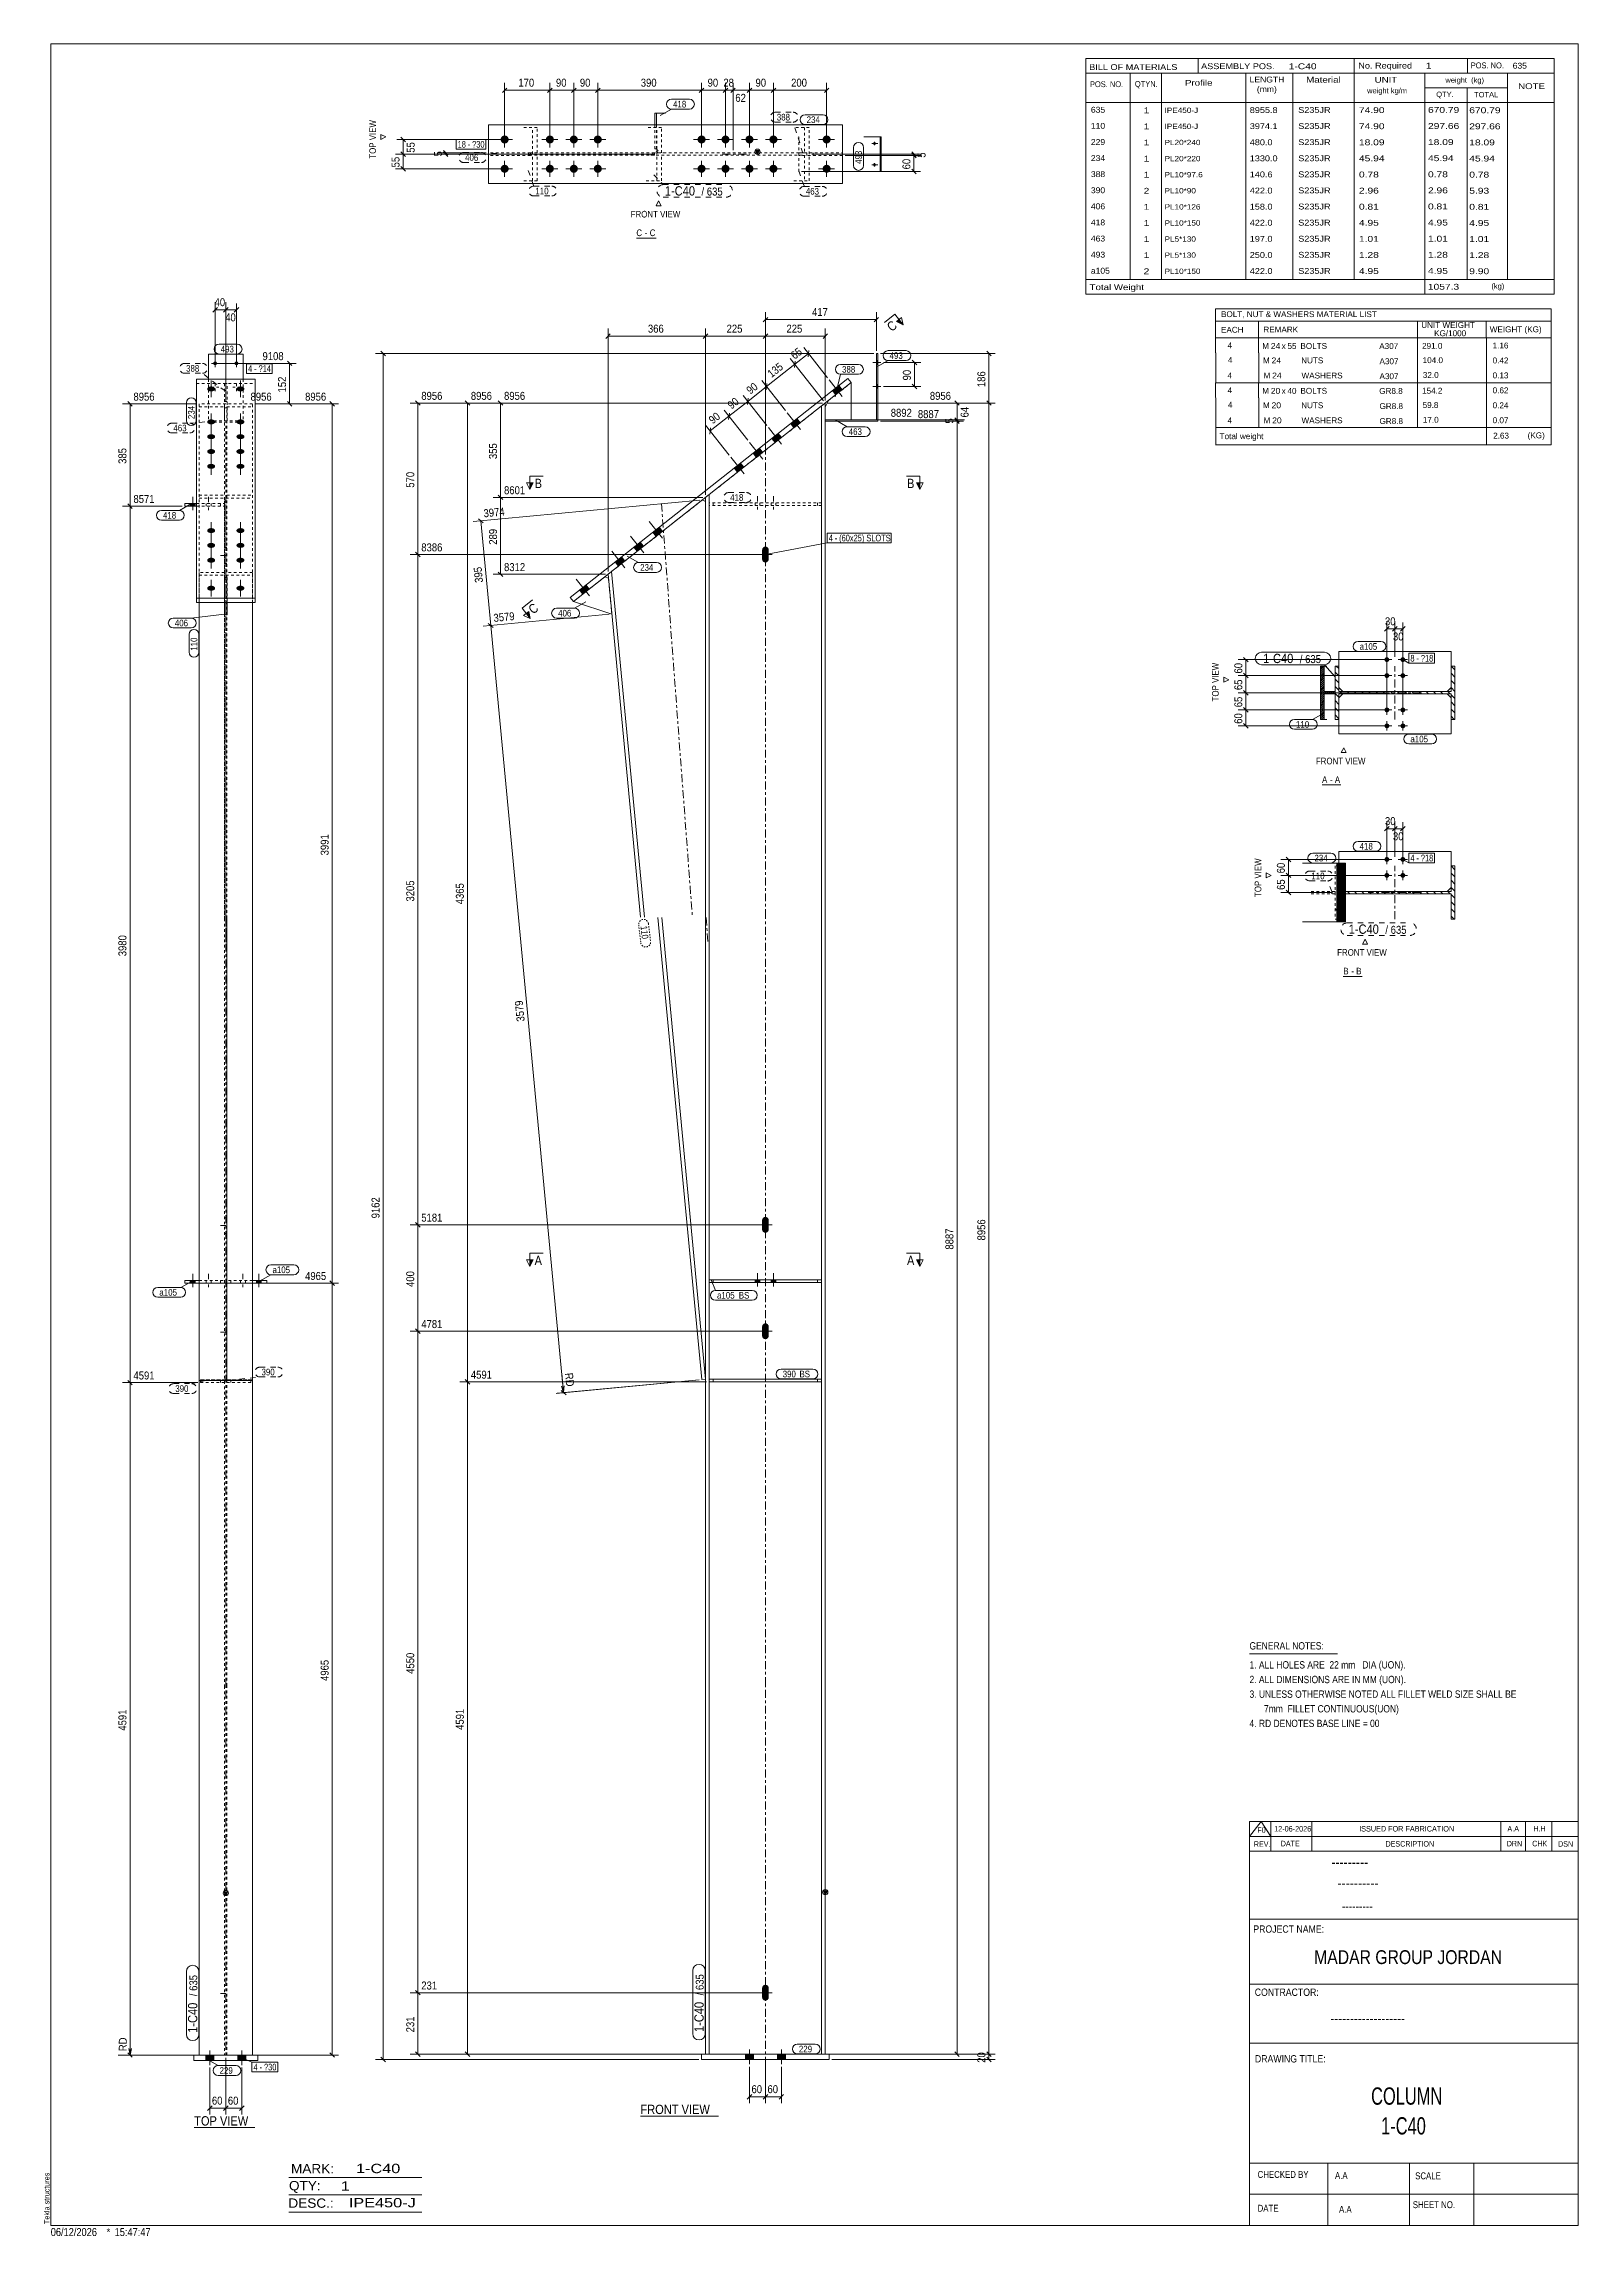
# Model space of a CAD drawing. Header units: millimetres. Extents: x 2 to 579, y 1 to 825.
import ezdxf

# ---------------------------------------------------------------- set-up
doc = ezdxf.new("R2010")
doc.units = ezdxf.units.MM
for name, pattern in [('XKITLINE00', [0]), ('XKITLINE01', [4, 1, -1, 1, -1]), ('XKITLINE02', [4, 2, -2]), ('XKITLINE03', [6, 3, -1, 1, -1]), ('XKITLINE04', [3, 0.5, -0.5, 0.5, -0.5, 0.5, -0.5])]:
    doc.linetypes.add(name, pattern=pattern)
for name, color, linetype, lineweight in [('Bolt', 3, 'Continuous', 0), ('BoltMark', 7, 'Continuous', 0), ('Dimensions', 7, 'Continuous', 0), ('DrawingSheet', 5, 'Continuous', 0), ('OtherObjectType', 7, 'Continuous', 0), ('Part', 2, 'Continuous', 0), ('PartMark', 7, 'Continuous', 0), ('Section', 6, 'Continuous', 0)]:
    doc.layers.add(name, color=color, linetype=linetype, lineweight=lineweight)
doc.styles.add('@ARIAL_UNICODE_MS_BOLD', font='ARIAL.TTF')
doc.styles.add('ARIAL', font='ARIAL.TTF')
doc.styles.add('ARIAL_NARROW', font='ARIALN.TTF')
doc.styles.add('COMIC_SANS_MS_BOLD', font='COMICBD.TTF')
doc.styles.add('SWIS721_EX_BT', font='ARIAL.TTF')
doc.styles.add('SWISSE', font='ARIAL.TTF')

# ---------------------------------------------------------------- blocks, each defined once
blk = doc.blocks.new('*A1')
at = {"layer": 'Part', "color": 7, "linetype": 'XKITLINE00', "lineweight": 0}
for p, q in [((532.63, 514.59), (531.23, 515.99)), ((532.63, 511.9), (531.23, 513.3)), ((493.18, 505.54), (492.28, 506.44)), ((495.88, 505.54), (494.98, 506.44)), ((498.57, 505.54), (497.67, 506.44)), ((501.27, 505.54), (500.37, 506.44)), ((503.96, 505.54), (503.06, 506.44)), ((506.65, 505.54), (505.75, 506.44)), ((509.35, 505.54), (508.45, 506.44)), ((512.04, 505.54), (511.14, 506.44)), ((514.74, 505.54), (513.84, 506.44)), ((517.43, 505.54), (516.53, 506.44)), ((520.12, 505.54), (519.22, 506.44)), ((522.82, 505.54), (521.92, 506.44)), ((525.51, 505.54), (524.61, 506.44)), ((528.21, 505.54), (527.31, 506.44)), ((530.9, 505.54), (530, 506.44)), ((532.63, 509.2), (531.23, 510.6)), ((532.63, 506.51), (531.23, 507.91)), ((532.63, 503.82), (531.23, 505.22)), ((532.63, 501.12), (531.23, 502.52)), ((532.63, 498.43), (531.23, 499.83)), ((532.37, 495.99), (531.23, 497.13))]:
    blk.add_line(p, q, dxfattribs=at)
blk = doc.blocks.new('*A2')
at = {"layer": 'Part', "color": 7, "linetype": 'XKITLINE00', "lineweight": 0}
for p, q in [((488.31, 516.99), (488.31, 516.99)), ((488.31, 516.99), (488.31, 516.99)), ((488.53, 516.77), (488.31, 516.56)), ((488.75, 516.56), (488.31, 516.12)), ((488.96, 516.34), (488.31, 515.69)), ((489.18, 516.12), (488.31, 515.25)), ((489.4, 515.9), (488.31, 514.82)), ((489.62, 515.69), (488.31, 514.38)), ((489.83, 515.47), (488.31, 513.95)), ((490.05, 515.25), (488.31, 513.51)), ((490.27, 515.03), (488.31, 513.08)), ((490.49, 514.82), (488.31, 512.64)), ((490.7, 514.6), (488.31, 512.21)), ((490.92, 514.38), (488.31, 511.77)), ((491.14, 514.16), (488.31, 511.33)), ((491.36, 513.95), (488.31, 510.9)), ((491.54, 513.7), (488.31, 510.46)), ((491.54, 513.26), (488.31, 510.03)), ((491.54, 512.82), (488.31, 509.59)), ((491.54, 512.39), (488.31, 509.16)), ((491.54, 511.95), (488.31, 508.72)), ((491.54, 511.52), (488.31, 508.29)), ((491.54, 511.08), (488.31, 507.85)), ((488.75, 516.99), (488.53, 516.77)), ((489.18, 516.99), (488.75, 516.56)), ((489.62, 516.99), (488.96, 516.34)), ((490.05, 516.99), (489.18, 516.12)), ((490.49, 516.99), (489.4, 515.9)), ((490.92, 516.99), (489.62, 515.69)), ((491.36, 516.99), (489.83, 515.47)), ((491.54, 516.74), (490.05, 515.25)), ((491.54, 516.31), (490.27, 515.03)), ((491.54, 515.87), (490.49, 514.82)), ((491.54, 515.44), (490.7, 514.6)), ((491.54, 515), (490.92, 514.38)), ((491.54, 514.57), (491.14, 514.16)), ((491.54, 514.13), (491.36, 513.95)), ((491.54, 510.65), (488.31, 507.42)), ((491.54, 510.21), (488.31, 506.98)), ((491.54, 509.78), (488.31, 506.55)), ((491.54, 509.34), (488.31, 506.11)), ((491.54, 508.91), (488.31, 505.68)), ((491.54, 508.47), (488.31, 505.24)), ((491.54, 508.04), (488.31, 504.81)), ((491.54, 507.6), (488.31, 504.37)), ((491.54, 507.17), (488.31, 503.94)), ((491.54, 506.73), (488.31, 503.5)), ((491.54, 506.3), (488.31, 503.07)), ((491.54, 505.86), (488.31, 502.63)), ((491.54, 505.43), (488.31, 502.2)), ((491.54, 504.99), (488.31, 501.76)), ((491.54, 504.56), (488.31, 501.33)), ((491.54, 504.12), (488.31, 500.89)), ((491.54, 503.69), (488.31, 500.46)), ((491.54, 503.25), (488.31, 500.02)), ((491.54, 502.82), (488.31, 499.59)), ((491.54, 502.38), (488.31, 499.15)), ((491.54, 501.95), (488.31, 498.72)), ((491.54, 501.51), (488.31, 498.28)), ((491.54, 501.08), (488.31, 497.84)), ((491.54, 500.64), (488.31, 497.41)), ((491.54, 500.21), (488.31, 496.97)), ((491.54, 499.77), (488.31, 496.54)), ((491.54, 499.33), (488.31, 496.1)), ((491.54, 498.9), (488.31, 495.67)), ((491.54, 498.46), (488.31, 495.23)), ((491.54, 498.03), (488.5, 494.99)), ((491.54, 497.59), (488.94, 494.99)), ((491.54, 497.16), (489.37, 494.99)), ((491.54, 496.72), (489.81, 494.99)), ((491.54, 496.29), (490.24, 494.99)), ((491.54, 495.85), (490.68, 494.99)), ((491.54, 495.42), (491.11, 494.99))]:
    blk.add_line(p, q, dxfattribs=at)
blk = doc.blocks.new('*A3')
at = {"layer": 'Part', "color": 7, "linetype": 'XKITLINE00', "lineweight": 0}
for p, q in [((489.03, 587.49), (487.63, 588.89)), ((489.03, 584.8), (487.63, 586.2)), ((489.03, 590.19), (488.12, 591.09)), ((532.63, 589.69), (531.23, 591.09)), ((532.63, 587), (531.23, 588.4)), ((532.63, 584.3), (531.23, 585.7)), ((489.03, 582.1), (487.63, 583.5)), ((489.03, 579.41), (487.63, 580.81)), ((489.03, 576.72), (487.63, 578.12)), ((490.49, 580.64), (489.59, 581.54)), ((493.18, 580.64), (492.28, 581.54)), ((495.88, 580.64), (494.98, 581.54)), ((498.57, 580.64), (497.67, 581.54)), ((501.27, 580.64), (500.37, 581.54)), ((503.96, 580.64), (503.06, 581.54)), ((506.65, 580.64), (505.75, 581.54)), ((509.35, 580.64), (508.45, 581.54)), ((512.04, 580.64), (511.14, 581.54)), ((514.74, 580.64), (513.84, 581.54)), ((517.43, 580.64), (516.53, 581.54)), ((520.12, 580.64), (519.22, 581.54)), ((522.82, 580.64), (521.92, 581.54)), ((525.51, 580.64), (524.61, 581.54)), ((528.21, 580.64), (527.31, 581.54)), ((530.9, 580.64), (530, 581.54)), ((532.63, 581.61), (531.23, 583.01)), ((532.63, 578.92), (531.23, 580.32)), ((532.63, 576.22), (531.23, 577.62)), ((489.03, 574.02), (487.63, 575.42)), ((489.03, 571.33), (487.63, 572.73)), ((532.63, 573.53), (531.23, 574.93)), ((532.37, 571.09), (531.23, 572.23))]:
    blk.add_line(p, q, dxfattribs=at)
blk = doc.blocks.new('*A4')
at = {"layer": 'Part', "color": 7, "linetype": 'XKITLINE00', "lineweight": 0}
for p, q in [((482.89, 591.09), (482.19, 590.39)), ((483.59, 591.07), (482.19, 589.66)), ((483.59, 590.33), (482.19, 588.93)), ((483.59, 589.6), (482.19, 588.19)), ((483.59, 588.87), (482.19, 587.46)), ((483.59, 588.14), (482.19, 586.73)), ((483.59, 587.4), (482.19, 586)), ((483.59, 586.67), (482.19, 585.26)), ((483.59, 585.94), (482.19, 584.53)), ((483.59, 585.21), (482.19, 583.8)), ((483.59, 584.47), (482.19, 583.07)), ((482.5, 582.64), (482.19, 582.33)), ((482.86, 582.27), (482.19, 581.6)), ((483.23, 581.91), (482.19, 580.87)), ((483.59, 581.54), (482.19, 580.14)), ((483.96, 581.18), (482.19, 579.4)), ((483.59, 580.08), (482.19, 578.67)), ((483.59, 579.34), (482.19, 577.94)), ((483.59, 578.61), (482.19, 577.21)), ((483.59, 577.88), (482.19, 576.47)), ((483.59, 577.15), (482.19, 575.74)), ((483.59, 583.74), (482.5, 582.64)), ((483.59, 583.01), (482.86, 582.27)), ((483.59, 582.27), (483.23, 581.91)), ((483.59, 581.54), (483.59, 581.54)), ((484.33, 581.54), (483.96, 581.18)), ((484.33, 580.81), (484.16, 580.64)), ((485.06, 581.54), (484.33, 580.81)), ((485.79, 581.54), (484.89, 580.64)), ((486.53, 581.54), (485.63, 580.64)), ((487.26, 581.54), (486.36, 580.64)), ((487.63, 581.18), (487.09, 580.64)), ((483.59, 576.41), (482.19, 575.01)), ((483.59, 575.68), (482.19, 574.27)), ((483.59, 574.95), (482.19, 573.54)), ((483.59, 574.22), (482.19, 572.81)), ((483.59, 573.48), (482.19, 572.08)), ((483.59, 572.75), (482.19, 571.34)), ((483.59, 572.02), (482.67, 571.09)), ((483.59, 571.29), (483.4, 571.09))]:
    blk.add_line(p, q, dxfattribs=at)
blk = doc.blocks.new('*A5')
at = {"layer": 'Bolt'}
for points in [[(274.05, 630.13), (273.57, 630.03), (273.09, 630.13), (272.68, 630.4), (272.41, 630.81), (272.32, 631.28), (272.32, 634.78), (272.41, 635.26), (272.68, 635.67), (273.09, 635.94), (273.57, 636.03), (274.05, 635.94), (274.45, 635.67), (274.72, 635.26), (274.82, 634.78), (274.82, 631.28), (274.72, 630.81), (274.45, 630.4)], [(274.05, 378.19), (273.57, 378.09), (273.09, 378.19), (272.68, 378.46), (272.41, 378.86), (272.32, 379.34), (272.32, 382.84), (272.41, 383.32), (272.68, 383.72), (273.09, 384), (273.57, 384.09), (274.05, 384), (274.45, 383.72), (274.72, 383.32), (274.82, 382.84), (274.82, 379.34), (274.72, 378.86), (274.45, 378.46)], [(274.05, 338.19), (273.57, 338.09), (273.09, 338.19), (272.68, 338.46), (272.41, 338.86), (272.32, 339.34), (272.32, 342.84), (272.41, 343.32), (272.68, 343.72), (273.09, 344), (273.57, 344.09), (274.05, 344), (274.45, 343.72), (274.72, 343.32), (274.82, 342.84), (274.82, 339.34), (274.72, 338.86), (274.45, 338.46)], [(274.05, 89.57), (273.57, 89.47), (273.09, 89.57), (272.68, 89.84), (272.41, 90.24), (272.32, 90.72), (272.32, 94.22), (272.41, 94.7), (272.68, 95.11), (273.09, 95.38), (273.57, 95.47), (274.05, 95.38), (274.45, 95.11), (274.72, 94.7), (274.82, 94.22), (274.82, 90.72), (274.72, 90.24), (274.45, 89.84)]]:
    blk.add_hatch(color=3, dxfattribs=at).paths.add_polyline_path(points, flags=17)
at = {"layer": 'Bolt', "color": 3, "linetype": 'XKITLINE00', "lineweight": 0}
for p, q in [((273.57, 635.53), (273.57, 630.53)), ((276.07, 633.03), (271.07, 633.03)), ((276.07, 381.09), (271.07, 381.09)), ((273.57, 383.59), (273.57, 378.59)), ((276.07, 341.09), (271.07, 341.09)), ((273.57, 343.59), (273.57, 338.59)), ((276.07, 92.47), (271.07, 92.47)), ((273.57, 94.97), (273.57, 89.97))]:
    blk.add_line(p, q, dxfattribs=at)
blk = doc.blocks.new('*A6')
at = {"layer": 'Bolt'}
for points in [[(300.01, 693.1), (298.77, 694.67), (301.13, 696.53), (302.36, 694.95)], [(300.01, 693.1), (298.77, 694.67), (301.13, 696.53), (302.36, 694.95)], [(284.3, 680.72), (283.06, 682.29), (285.42, 684.14), (286.66, 682.57)], [(284.3, 680.72), (283.06, 682.29), (285.42, 684.14), (286.66, 682.57)], [(277.23, 675.14), (276, 676.71), (278.35, 678.57), (279.59, 677)], [(277.23, 675.14), (276, 676.71), (278.35, 678.57), (279.59, 677)], [(270.17, 669.57), (268.93, 671.14), (271.28, 673), (272.52, 671.43)], [(270.17, 669.57), (268.93, 671.14), (271.28, 673), (272.52, 671.43)], [(263.1, 664), (261.86, 665.57), (264.22, 667.43), (265.46, 665.86)], [(263.1, 664), (261.86, 665.57), (264.22, 667.43), (265.46, 665.86)], [(232.47, 639.86), (231.23, 641.43), (233.59, 643.28), (234.83, 641.71)], [(232.47, 639.86), (231.23, 641.43), (233.59, 643.28), (234.83, 641.71)], [(225.4, 634.28), (224.17, 635.85), (226.52, 637.71), (227.76, 636.14)], [(225.4, 634.28), (224.17, 635.85), (226.52, 637.71), (227.76, 636.14)], [(218.34, 628.71), (217.1, 630.28), (219.45, 632.14), (220.69, 630.57)], [(218.34, 628.71), (217.1, 630.28), (219.45, 632.14), (220.69, 630.57)], [(204.99, 618.19), (203.75, 619.76), (206.1, 621.61), (207.34, 620.04)], [(204.99, 618.19), (203.75, 619.76), (206.1, 621.61), (207.34, 620.04)]]:
    blk.add_hatch(color=3, dxfattribs=at).paths.add_polyline_path(points, flags=17)
at = {"layer": 'Bolt', "color": 3, "linetype": 'XKITLINE00', "lineweight": 0}
for p, q in [((302.43, 692.46), (297.47, 698.74)), ((302.43, 692.46), (297.47, 698.74)), ((300.01, 693.1), (298.77, 694.67)), ((300.01, 693.1), (298.77, 694.67)), ((302.36, 694.95), (301.13, 696.53)), ((302.36, 694.95), (301.13, 696.53)), ((286.72, 680.07), (281.77, 686.36)), ((286.72, 680.07), (281.77, 686.36)), ((286.66, 682.57), (285.42, 684.14)), ((286.66, 682.57), (285.42, 684.14)), ((279.65, 674.5), (274.7, 680.78)), ((279.65, 674.5), (274.7, 680.78)), ((277.23, 675.14), (276, 676.71)), ((277.23, 675.14), (276, 676.71)), ((279.59, 677), (278.35, 678.57)), ((279.59, 677), (278.35, 678.57)), ((284.3, 680.72), (283.06, 682.29)), ((284.3, 680.72), (283.06, 682.29)), ((265.52, 663.36), (260.56, 669.64)), ((265.52, 663.36), (260.56, 669.64)), ((272.58, 668.93), (267.63, 675.21)), ((272.58, 668.93), (267.63, 675.21)), ((270.17, 669.57), (268.93, 671.14)), ((270.17, 669.57), (268.93, 671.14)), ((272.52, 671.43), (271.28, 673)), ((272.52, 671.43), (271.28, 673)), ((263.1, 664), (261.86, 665.57)), ((263.1, 664), (261.86, 665.57)), ((265.46, 665.86), (264.22, 667.43)), ((265.46, 665.86), (264.22, 667.43)), ((234.89, 639.21), (229.94, 645.5)), ((234.89, 639.21), (229.94, 645.5)), ((234.83, 641.71), (233.59, 643.28)), ((234.83, 641.71), (233.59, 643.28)), ((227.82, 633.64), (222.87, 639.92)), ((227.82, 633.64), (222.87, 639.92)), ((225.4, 634.28), (224.17, 635.85)), ((225.4, 634.28), (224.17, 635.85)), ((227.76, 636.14), (226.52, 637.71)), ((227.76, 636.14), (226.52, 637.71)), ((232.47, 639.86), (231.23, 641.43)), ((232.47, 639.86), (231.23, 641.43)), ((220.75, 628.07), (215.8, 634.35)), ((220.75, 628.07), (215.8, 634.35)), ((218.34, 628.71), (217.1, 630.28)), ((218.34, 628.71), (217.1, 630.28)), ((220.69, 630.57), (219.45, 632.14)), ((220.69, 630.57), (219.45, 632.14)), ((207.4, 617.54), (202.45, 623.83)), ((207.4, 617.54), (202.45, 623.83)), ((204.99, 618.19), (203.75, 619.76)), ((204.99, 618.19), (203.75, 619.76)), ((207.34, 620.04), (206.1, 621.61)), ((207.34, 620.04), (206.1, 621.61))]:
    blk.add_line(p, q, dxfattribs=at)
blk = doc.blocks.new('*A7')
at = {"layer": 'Bolt'}
for points in [[(315.27, 705.92), (315.77, 705.92), (315.77, 704.52), (315.27, 704.52)], [(315.27, 696.92), (315.77, 696.92), (315.77, 695.52), (315.27, 695.52)]]:
    blk.add_hatch(color=3, dxfattribs=at).paths.add_polyline_path(points, flags=17)
at = {"layer": 'Bolt', "color": 3, "linetype": 'XKITLINE00', "lineweight": 0}
for p, q in [((313.93, 705.22), (316.93, 705.22)), ((315.27, 705.92), (315.77, 705.92)), ((315.27, 704.52), (315.77, 704.52)), ((313.93, 696.22), (316.93, 696.22)), ((315.27, 696.92), (315.77, 696.92)), ((315.27, 695.52), (315.77, 695.52))]:
    blk.add_line(p, q, dxfattribs=at)
blk = doc.blocks.new('*A8')
at = {"layer": 'Bolt'}
for points in [[(315.27, 705.92), (315.77, 705.92), (315.77, 704.52), (315.27, 704.52)], [(315.27, 696.92), (315.77, 696.92), (315.77, 695.52), (315.27, 695.52)]]:
    blk.add_hatch(color=3, dxfattribs=at).paths.add_polyline_path(points, flags=17)
at = {"layer": 'Bolt', "color": 3, "linetype": 'XKITLINE00', "lineweight": 0}
for p, q in [((313.93, 705.22), (316.93, 705.22)), ((315.27, 705.92), (315.77, 705.92)), ((315.27, 704.52), (315.77, 704.52)), ((313.93, 696.22), (316.93, 696.22)), ((315.27, 696.92), (315.77, 696.92)), ((315.27, 695.52), (315.77, 695.52))]:
    blk.add_line(p, q, dxfattribs=at)
blk = doc.blocks.new('*A9')
at = {"layer": 'Bolt'}
for points in [[(269.67, 359.47), (269.67, 360.47), (271.47, 360.47), (271.47, 359.47)], [(269.67, 359.47), (269.67, 360.47), (271.47, 360.47), (271.47, 359.47)], [(275.67, 359.47), (275.67, 360.47), (277.47, 360.47), (277.47, 359.47)], [(275.67, 359.47), (275.67, 360.47), (277.47, 360.47), (277.47, 359.47)]]:
    blk.add_hatch(color=3, dxfattribs=at).paths.add_polyline_path(points, flags=17)
at = {"layer": 'Bolt', "color": 3, "linetype": 'XKITLINE00', "lineweight": 0}
for p, q in [((270.57, 362.97), (270.57, 357.97)), ((270.57, 362.97), (270.57, 357.97)), ((276.57, 362.97), (276.57, 357.97)), ((276.57, 362.97), (276.57, 357.97)), ((269.67, 360.47), (269.67, 359.47)), ((269.67, 360.47), (269.67, 359.47)), ((271.47, 360.47), (271.47, 359.47)), ((271.47, 360.47), (271.47, 359.47)), ((275.67, 360.47), (275.67, 359.47)), ((275.67, 360.47), (275.67, 359.47)), ((277.47, 360.47), (277.47, 359.47)), ((277.47, 360.47), (277.47, 359.47))]:
    blk.add_line(p, q, dxfattribs=at)
blk = doc.blocks.new('*A10')
at = {"layer": 'Bolt', "color": 3, "linetype": 'XKITLINE02', "lineweight": 0}
for p, q in [((270.57, 362.97), (270.57, 357.97)), ((270.57, 362.97), (270.57, 357.97)), ((276.57, 362.97), (276.57, 357.97)), ((276.57, 362.97), (276.57, 357.97)), ((269.67, 360.47), (269.67, 359.47)), ((269.67, 360.47), (269.67, 359.47)), ((271.47, 360.47), (271.47, 359.47)), ((271.47, 360.47), (271.47, 359.47)), ((275.67, 360.47), (275.67, 359.47)), ((275.67, 360.47), (275.67, 359.47)), ((277.47, 360.47), (277.47, 359.47)), ((277.47, 360.47), (277.47, 359.47))]:
    blk.add_line(p, q, dxfattribs=at)
blk = doc.blocks.new('*A11')
at = {"layer": 'Bolt'}
for points in [[(269.07, 69.35), (269.07, 67.35), (266.07, 67.35), (266.07, 69.35)], [(269.07, 69.35), (269.07, 67.35), (266.07, 67.35), (266.07, 69.35)], [(281.07, 69.35), (281.07, 67.35), (278.07, 67.35), (278.07, 69.35)], [(281.07, 69.35), (281.07, 67.35), (278.07, 67.35), (278.07, 69.35)]]:
    blk.add_hatch(color=3, dxfattribs=at).paths.add_polyline_path(points, flags=17)
at = {"layer": 'Bolt', "color": 3, "linetype": 'XKITLINE00', "lineweight": 0}
for p, q in [((266.07, 69.35), (266.07, 67.35)), ((266.07, 69.35), (266.07, 67.35)), ((267.57, 71.1), (267.57, 65.6)), ((267.57, 71.1), (267.57, 65.6)), ((269.07, 69.35), (269.07, 67.35)), ((269.07, 69.35), (269.07, 67.35)), ((278.07, 69.35), (278.07, 67.35)), ((278.07, 69.35), (278.07, 67.35)), ((279.57, 71.1), (279.57, 65.6)), ((279.57, 71.1), (279.57, 65.6)), ((281.07, 69.35), (281.07, 67.35)), ((281.07, 69.35), (281.07, 67.35))]:
    blk.add_line(p, q, dxfattribs=at)
blk = doc.blocks.new('*A12')
at = {"layer": 'Bolt', "color": 3, "linetype": 'XKITLINE02', "lineweight": 0}
for p, q in [((269.67, 652.53), (269.67, 651.53)), ((269.67, 652.53), (269.67, 651.53)), ((270.57, 655.03), (270.57, 650.03)), ((270.57, 655.03), (270.57, 650.03)), ((271.47, 652.53), (271.47, 651.53)), ((271.47, 652.53), (271.47, 651.53)), ((275.67, 652.53), (275.67, 651.53)), ((275.67, 652.53), (275.67, 651.53)), ((276.57, 655.03), (276.57, 650.03)), ((276.57, 655.03), (276.57, 650.03)), ((277.47, 652.53), (277.47, 651.53)), ((277.47, 652.53), (277.47, 651.53))]:
    blk.add_line(p, q, dxfattribs=at)
blk = doc.blocks.new('*A13')
at = {"layer": 'Part'}
blk.add_hatch(color=2, dxfattribs=at).paths.add_polyline_path([(295.27, 130.75), (296.87, 130.75), (296.07, 129.35)], flags=17)
at = {"layer": 'Part', "color": 7, "linetype": 'XKITLINE01', "lineweight": 0}
for p, q in [((296.07, 689.99), (251.07, 654.51)), ((252.47, 360.47), (252.47, 359.47)), ((294.67, 360.47), (294.67, 359.47)), ((251.07, 69.35), (296.07, 69.35))]:
    blk.add_line(p, q, dxfattribs=at)
at = {"layer": 'Part', "color": 2, "linetype": 'XKITLINE00', "lineweight": 0}
for p, q in [((294.67, 688.89), (294.67, 496.69)), ((296.07, 496.69), (296.07, 689.99)), ((251.07, 654.51), (251.07, 496.69)), ((252.47, 655.62), (252.47, 496.69)), ((251.07, 496.59), (251.07, 208.07)), ((252.47, 496.59), (252.47, 360.47)), ((294.67, 496.59), (294.67, 360.47)), ((296.07, 208.07), (296.07, 496.59)), ((252.47, 359.47), (252.47, 208.07)), ((294.67, 359.47), (294.67, 208.07)), ((251.07, 207.97), (251.07, 69.35)), ((252.47, 207.97), (252.47, 69.35)), ((294.67, 207.97), (294.67, 69.35)), ((296.07, 69.35), (296.07, 207.97)), ((296.07, 129.35), (295.27, 130.75)), ((295.27, 130.75), (296.87, 130.75)), ((296.87, 130.75), (296.07, 129.35))]:
    blk.add_line(p, q, dxfattribs=at)
at = {"layer": 'Part', "color": 7, "linetype": 'XKITLINE03', "lineweight": 0}
for p, q in [((273.57, 496.69), (273.57, 682.25)), ((273.57, 208.07), (273.57, 496.59)), ((273.57, 59.35), (273.57, 207.97))]:
    blk.add_line(p, q, dxfattribs=at)
at = {"layer": 'Part', "color": 2, "linetype": 'XKITLINE00', "lineweight": 0}
blk.add_circle((296.07, 130.25), 1, dxfattribs=at)
blk = doc.blocks.new('*A14')
at = {"layer": 'Part', "color": 2, "linetype": 'XKITLINE00', "lineweight": 0}
for p, q in [((304.59, 699.25), (200.14, 616.91)), ((201.38, 615.34), (305.82, 697.68)), ((305.82, 697.68), (304.59, 699.25)), ((200.14, 616.91), (201.38, 615.34))]:
    blk.add_line(p, q, dxfattribs=at)
blk = doc.blocks.new('*A15')
at = {"layer": 'Part', "color": 2, "linetype": 'XKITLINE00', "lineweight": 0}
for p, q in [((315.77, 683.62), (296.07, 683.62)), ((296.07, 683.12), (315.77, 683.12)), ((315.77, 683.12), (315.77, 683.62))]:
    blk.add_line(p, q, dxfattribs=at)
at = {"layer": 'Part', "color": 7, "linetype": 'XKITLINE01', "lineweight": 0}
blk.add_line((296.07, 683.62), (296.07, 683.12), dxfattribs=at)
blk = doc.blocks.new('*A16')
at = {"layer": 'Part', "color": 2, "linetype": 'XKITLINE00', "lineweight": 0}
for p, q in [((315.77, 708.62), (315.27, 708.62)), ((315.27, 708.62), (315.27, 683.62)), ((315.77, 683.62), (315.77, 708.62)), ((315.27, 683.62), (315.77, 683.62))]:
    blk.add_line(p, q, dxfattribs=at)
blk = doc.blocks.new('*A17')
at = {"layer": 'Part', "color": 7, "linetype": 'XKITLINE01', "lineweight": 0}
for p, q in [((297.24, 690.92), (305.82, 697.68)), ((296.07, 683.62), (296.07, 688.49)), ((305.82, 683.62), (296.07, 683.62))]:
    blk.add_line(p, q, dxfattribs=at)
at = {"layer": 'Part', "color": 2, "linetype": 'XKITLINE00', "lineweight": 0}
for p, q in [((305.82, 697.68), (305.82, 683.62)), ((296.07, 688.49), (297.24, 690.92))]:
    blk.add_line(p, q, dxfattribs=at)
blk = doc.blocks.new('*A18')
at = {"layer": 'Part', "color": 2, "linetype": 'XKITLINE00', "lineweight": 0}
for p, q in [((252.47, 360.47), (294.67, 360.47)), ((252.47, 360.47), (252.47, 359.47)), ((252.47, 359.47), (294.67, 359.47)), ((294.67, 359.47), (294.67, 360.47))]:
    blk.add_line(p, q, dxfattribs=at)
at = {"layer": 'Part', "color": 7, "linetype": 'XKITLINE01', "lineweight": 0}
for p, q in [((253.97, 359.47), (253.97, 360.47)), ((293.17, 359.47), (293.17, 360.47))]:
    blk.add_line(p, q, dxfattribs=at)
blk = doc.blocks.new('*A19')
at = {"layer": 'Part', "color": 7, "linetype": 'XKITLINE01', "lineweight": 0}
for p, q in [((294.67, 360.47), (252.47, 360.47)), ((252.47, 359.47), (252.47, 360.47)), ((294.67, 359.47), (252.47, 359.47)), ((253.97, 360.47), (253.97, 359.47)), ((293.17, 359.47), (293.17, 360.47)), ((294.67, 360.47), (294.67, 359.47))]:
    blk.add_line(p, q, dxfattribs=at)
blk = doc.blocks.new('*A20')
at = {"layer": 'Part', "color": 7, "linetype": 'XKITLINE01', "lineweight": 0}
for p, q in [((213.24, 624.69), (201.38, 615.34)), ((215.84, 610.69), (214.56, 624.13))]:
    blk.add_line(p, q, dxfattribs=at)
at = {"layer": 'Part', "color": 2, "linetype": 'XKITLINE00', "lineweight": 0}
for p, q in [((214.56, 624.13), (213.24, 624.69)), ((215.84, 610.69), (201.38, 615.34))]:
    blk.add_line(p, q, dxfattribs=at)
blk = doc.blocks.new('*A21')
at = {"layer": 'Part', "color": 7, "linetype": 'XKITLINE01', "lineweight": 0}
for p, q in [((214.42, 625.62), (249.91, 653.6)), ((249.91, 653.6), (251.07, 653.04)), ((251.07, 496.69), (251.07, 653.04)), ((251.07, 496.69), (251.07, 653.04)), ((251.07, 653.04), (251.07, 653.04)), ((251.07, 323.07), (251.07, 496.59)), ((251.07, 323.07), (251.07, 496.59))]:
    blk.add_line(p, q, dxfattribs=at)
at = {"layer": 'Part', "color": 7, "linetype": 'XKITLINE03', "lineweight": 0}
for p, q in [((234.5, 652.16), (246.13, 496.69)), ((251.27, 496.59), (252.01, 486.71))]:
    blk.add_line(p, q, dxfattribs=at)
at = {"layer": 'Part', "color": 2, "linetype": 'XKITLINE00', "lineweight": 0}
for p, q in [((251.07, 653.04), (249.91, 653.6)), ((215.73, 626.65), (228.07, 496.69)), ((226.66, 496.69), (214.42, 625.62)), ((249.67, 322.94), (233.18, 496.59)), ((234.59, 496.59), (251.07, 323.07)), ((251.07, 323.07), (249.67, 322.94))]:
    blk.add_line(p, q, dxfattribs=at)
blk = doc.blocks.new('*A22')
at = {"layer": 'Part', "color": 2, "linetype": 'XKITLINE00', "lineweight": 0}
for p, q in [((252.47, 323.07), (294.67, 323.07)), ((252.47, 322.07), (294.67, 322.07))]:
    blk.add_line(p, q, dxfattribs=at)
at = {"layer": 'Part', "color": 7, "linetype": 'XKITLINE01', "lineweight": 0}
for p, q in [((252.47, 323.07), (252.47, 322.07)), ((253.97, 322.07), (253.97, 323.07)), ((293.17, 323.07), (293.17, 322.07)), ((294.67, 322.07), (294.67, 323.07))]:
    blk.add_line(p, q, dxfattribs=at)
blk = doc.blocks.new('*A23')
at = {"layer": 'Part', "color": 7, "linetype": 'XKITLINE01', "lineweight": 0}
for p, q in [((294.67, 323.07), (252.47, 323.07)), ((252.47, 323.07), (252.47, 322.07)), ((252.47, 322.07), (294.67, 322.07)), ((253.97, 322.07), (253.97, 323.07)), ((293.17, 322.07), (293.17, 323.07)), ((294.67, 322.07), (294.67, 323.07))]:
    blk.add_line(p, q, dxfattribs=at)
blk = doc.blocks.new('*A24')
at = {"layer": 'Part', "color": 2, "linetype": 'XKITLINE00', "lineweight": 0}
for p, q in [((297.57, 69.35), (249.57, 69.35)), ((249.57, 69.35), (249.57, 67.35)), ((297.57, 67.35), (249.57, 67.35)), ((297.57, 69.35), (297.57, 67.35))]:
    blk.add_line(p, q, dxfattribs=at)
blk = doc.blocks.new('*A25')
at = {"layer": 'Part', "color": 7, "linetype": 'XKITLINE01', "lineweight": 0}
for p, q in [((294.67, 652.53), (252.47, 652.53)), ((252.47, 651.53), (252.47, 652.53)), ((294.67, 651.53), (252.47, 651.53)), ((253.97, 652.53), (253.97, 651.53)), ((293.17, 651.53), (293.17, 652.53)), ((294.67, 652.53), (294.67, 651.53))]:
    blk.add_line(p, q, dxfattribs=at)
blk = doc.blocks.new('*A26')
at = {"layer": 'Bolt', "color": 3, "linetype": 'XKITLINE02', "lineweight": 0}
for p, q in [((70.32, 635.73), (71.22, 635.73)), ((68.77, 632.73), (72.77, 632.73)), ((70.32, 629.73), (71.22, 629.73)), ((68.77, 380.78), (72.77, 380.78)), ((70.32, 383.78), (71.22, 383.78)), ((70.32, 377.78), (71.22, 377.78)), ((68.77, 340.78), (72.77, 340.78)), ((70.32, 343.78), (71.22, 343.78)), ((70.32, 337.78), (71.22, 337.78)), ((68.77, 92.17), (72.77, 92.17)), ((70.32, 95.17), (71.22, 95.17)), ((70.32, 89.17), (71.22, 89.17))]:
    blk.add_line(p, q, dxfattribs=at)
blk = doc.blocks.new('*A27')
at = {"layer": 'Bolt'}
for points in [[(65.23, 694.36), (65.2, 694.36), (65.16, 694.36), (65.12, 694.37), (65.09, 694.37), (65.05, 694.37), (65.02, 694.38), (64.98, 694.38), (64.94, 694.38), (64.91, 694.39), (64.87, 694.4), (64.84, 694.4), (64.8, 694.41), (64.77, 694.42), (64.73, 694.42), (64.7, 694.43), (64.66, 694.44), (64.63, 694.45), (64.6, 694.46), (64.56, 694.47), (64.53, 694.48), (64.5, 694.49), (64.47, 694.51), (64.44, 694.52), (64.41, 694.53), (64.38, 694.55), (64.35, 694.56), (64.32, 694.57), (64.29, 694.59), (64.26, 694.6), (64.24, 694.62), (64.21, 694.63), (64.19, 694.65), (64.16, 694.67), (64.14, 694.68), (64.11, 694.7), (64.09, 694.72), (64.07, 694.74), (64.05, 694.76), (64.02, 694.78), (64, 694.79), (63.98, 694.81), (63.97, 694.83), (63.95, 694.85), (63.93, 694.87), (63.92, 694.89), (63.9, 694.91), (63.89, 694.94), (63.87, 694.96), (63.86, 694.98), (63.85, 695), (63.84, 695.02), (63.83, 695.04), (63.82, 695.07), (63.81, 695.09), (63.8, 695.11), (63.79, 695.13), (63.79, 695.15), (63.78, 695.18), (63.78, 695.2), (63.78, 695.22), (63.77, 695.25), (63.77, 695.27), (63.77, 695.29), (63.77, 695.31), (63.77, 695.34), (63.78, 695.36), (63.78, 695.38), (63.78, 695.4), (63.79, 695.43), (63.79, 695.45), (63.8, 695.47), (63.81, 695.49), (63.82, 695.52), (63.83, 695.54), (63.84, 695.56), (63.85, 695.58), (63.86, 695.6), (63.87, 695.63), (63.89, 695.65), (63.9, 695.67), (63.92, 695.69), (63.93, 695.71), (63.95, 695.73), (63.97, 695.75), (63.98, 695.77), (64, 695.79), (64.02, 695.81), (64.05, 695.83), (64.07, 695.84), (64.09, 695.86), (64.11, 695.88), (64.14, 695.9), (64.16, 695.91), (64.19, 695.93), (64.21, 695.95), (64.24, 695.96), (64.26, 695.98), (64.29, 695.99), (64.32, 696.01), (64.35, 696.02), (64.38, 696.04), (64.41, 696.05), (64.44, 696.06), (64.47, 696.08), (64.5, 696.09), (64.53, 696.1), (64.56, 696.11), (64.6, 696.12), (64.63, 696.13), (64.66, 696.14), (64.7, 696.15), (64.73, 696.16), (64.77, 696.17), (64.8, 696.17), (64.84, 696.18), (64.87, 696.19), (64.91, 696.19), (64.94, 696.2), (64.98, 696.2), (65.02, 696.21), (65.05, 696.21), (65.09, 696.21), (65.12, 696.22), (65.16, 696.22), (65.2, 696.22), (65.23, 696.22), (65.27, 696.22), (65.31, 696.22), (65.35, 696.22), (65.38, 696.22), (65.42, 696.22), (65.46, 696.21), (65.49, 696.21), (65.53, 696.21), (65.56, 696.2), (65.6, 696.2), (65.64, 696.19), (65.67, 696.19), (65.71, 696.18), (65.74, 696.17), (65.78, 696.17), (65.81, 696.16), (65.85, 696.15), (65.88, 696.14), (65.91, 696.13), (65.95, 696.12), (65.98, 696.11), (66.01, 696.1), (66.04, 696.09), (66.07, 696.08), (66.1, 696.06), (66.14, 696.05), (66.17, 696.04), (66.19, 696.02), (66.22, 696.01), (66.25, 695.99), (66.28, 695.98), (66.31, 695.96), (66.33, 695.95), (66.36, 695.93), (66.38, 695.91), (66.41, 695.9), (66.43, 695.88), (66.45, 695.86), (66.48, 695.84), (66.5, 695.83), (66.52, 695.81), (66.54, 695.79), (66.56, 695.77), (66.58, 695.75), (66.59, 695.73), (66.61, 695.71), (66.63, 695.69), (66.64, 695.67), (66.66, 695.65), (66.67, 695.63), (66.68, 695.6), (66.7, 695.58), (66.71, 695.56), (66.72, 695.54), (66.73, 695.52), (66.74, 695.49), (66.74, 695.47), (66.75, 695.45), (66.76, 695.43), (66.76, 695.4), (66.76, 695.38), (66.77, 695.36), (66.77, 695.34), (66.77, 695.31), (66.77, 695.29), (66.77, 695.27), (66.77, 695.25), (66.77, 695.22), (66.76, 695.2), (66.76, 695.18), (66.76, 695.15), (66.75, 695.13), (66.74, 695.11), (66.74, 695.09), (66.73, 695.07), (66.72, 695.04), (66.71, 695.02), (66.7, 695), (66.68, 694.98), (66.67, 694.96), (66.66, 694.94), (66.64, 694.91), (66.63, 694.89), (66.61, 694.87), (66.59, 694.85), (66.58, 694.83), (66.56, 694.81), (66.54, 694.79), (66.52, 694.78), (66.5, 694.76), (66.48, 694.74), (66.45, 694.72), (66.43, 694.7), (66.41, 694.68), (66.38, 694.67), (66.36, 694.65), (66.33, 694.63), (66.31, 694.62), (66.28, 694.6), (66.25, 694.59), (66.22, 694.57), (66.19, 694.56), (66.17, 694.55), (66.14, 694.53), (66.1, 694.52), (66.07, 694.51), (66.04, 694.49), (66.01, 694.48), (65.98, 694.47), (65.95, 694.46), (65.91, 694.45), (65.88, 694.44), (65.85, 694.43), (65.81, 694.42), (65.78, 694.42), (65.74, 694.41), (65.71, 694.4), (65.67, 694.4), (65.64, 694.39), (65.6, 694.38), (65.56, 694.38), (65.53, 694.38), (65.49, 694.37), (65.46, 694.37), (65.42, 694.37), (65.38, 694.36), (65.35, 694.36), (65.31, 694.36), (65.27, 694.36)], [(76.23, 694.36), (76.2, 694.36), (76.16, 694.36), (76.12, 694.37), (76.09, 694.37), (76.05, 694.37), (76.02, 694.38), (75.98, 694.38), (75.94, 694.38), (75.91, 694.39), (75.87, 694.4), (75.84, 694.4), (75.8, 694.41), (75.77, 694.42), (75.73, 694.42), (75.7, 694.43), (75.66, 694.44), (75.63, 694.45), (75.6, 694.46), (75.56, 694.47), (75.53, 694.48), (75.5, 694.49), (75.47, 694.51), (75.44, 694.52), (75.41, 694.53), (75.38, 694.55), (75.35, 694.56), (75.32, 694.57), (75.29, 694.59), (75.26, 694.6), (75.24, 694.62), (75.21, 694.63), (75.19, 694.65), (75.16, 694.67), (75.14, 694.68), (75.11, 694.7), (75.09, 694.72), (75.07, 694.74), (75.05, 694.76), (75.02, 694.78), (75, 694.79), (74.98, 694.81), (74.97, 694.83), (74.95, 694.85), (74.93, 694.87), (74.92, 694.89), (74.9, 694.91), (74.89, 694.94), (74.87, 694.96), (74.86, 694.98), (74.85, 695), (74.84, 695.02), (74.83, 695.04), (74.82, 695.07), (74.81, 695.09), (74.8, 695.11), (74.79, 695.13), (74.79, 695.15), (74.78, 695.18), (74.78, 695.2), (74.78, 695.22), (74.77, 695.25), (74.77, 695.27), (74.77, 695.29), (74.77, 695.31), (74.77, 695.34), (74.78, 695.36), (74.78, 695.38), (74.78, 695.4), (74.79, 695.43), (74.79, 695.45), (74.8, 695.47), (74.81, 695.49), (74.82, 695.52), (74.83, 695.54), (74.84, 695.56), (74.85, 695.58), (74.86, 695.6), (74.87, 695.63), (74.89, 695.65), (74.9, 695.67), (74.92, 695.69), (74.93, 695.71), (74.95, 695.73), (74.97, 695.75), (74.98, 695.77), (75, 695.79), (75.02, 695.81), (75.05, 695.83), (75.07, 695.84), (75.09, 695.86), (75.11, 695.88), (75.14, 695.9), (75.16, 695.91), (75.19, 695.93), (75.21, 695.95), (75.24, 695.96), (75.26, 695.98), (75.29, 695.99), (75.32, 696.01), (75.35, 696.02), (75.38, 696.04), (75.41, 696.05), (75.44, 696.06), (75.47, 696.08), (75.5, 696.09), (75.53, 696.1), (75.56, 696.11), (75.6, 696.12), (75.63, 696.13), (75.66, 696.14), (75.7, 696.15), (75.73, 696.16), (75.77, 696.17), (75.8, 696.17), (75.84, 696.18), (75.87, 696.19), (75.91, 696.19), (75.94, 696.2), (75.98, 696.2), (76.02, 696.21), (76.05, 696.21), (76.09, 696.21), (76.12, 696.22), (76.16, 696.22), (76.2, 696.22), (76.23, 696.22), (76.27, 696.22), (76.31, 696.22), (76.35, 696.22), (76.38, 696.22), (76.42, 696.22), (76.46, 696.21), (76.49, 696.21), (76.53, 696.21), (76.56, 696.2), (76.6, 696.2), (76.64, 696.19), (76.67, 696.19), (76.71, 696.18), (76.74, 696.17), (76.78, 696.17), (76.81, 696.16), (76.85, 696.15), (76.88, 696.14), (76.91, 696.13), (76.95, 696.12), (76.98, 696.11), (77.01, 696.1), (77.04, 696.09), (77.07, 696.08), (77.1, 696.06), (77.14, 696.05), (77.17, 696.04), (77.19, 696.02), (77.22, 696.01), (77.25, 695.99), (77.28, 695.98), (77.31, 695.96), (77.33, 695.95), (77.36, 695.93), (77.38, 695.91), (77.41, 695.9), (77.43, 695.88), (77.45, 695.86), (77.48, 695.84), (77.5, 695.83), (77.52, 695.81), (77.54, 695.79), (77.56, 695.77), (77.58, 695.75), (77.59, 695.73), (77.61, 695.71), (77.63, 695.69), (77.64, 695.67), (77.66, 695.65), (77.67, 695.63), (77.68, 695.6), (77.7, 695.58), (77.71, 695.56), (77.72, 695.54), (77.73, 695.52), (77.74, 695.49), (77.74, 695.47), (77.75, 695.45), (77.76, 695.43), (77.76, 695.4), (77.76, 695.38), (77.77, 695.36), (77.77, 695.34), (77.77, 695.31), (77.77, 695.29), (77.77, 695.27), (77.77, 695.25), (77.77, 695.22), (77.76, 695.2), (77.76, 695.18), (77.76, 695.15), (77.75, 695.13), (77.74, 695.11), (77.74, 695.09), (77.73, 695.07), (77.72, 695.04), (77.71, 695.02), (77.7, 695), (77.68, 694.98), (77.67, 694.96), (77.66, 694.94), (77.64, 694.91), (77.63, 694.89), (77.61, 694.87), (77.59, 694.85), (77.58, 694.83), (77.56, 694.81), (77.54, 694.79), (77.52, 694.78), (77.5, 694.76), (77.48, 694.74), (77.45, 694.72), (77.43, 694.7), (77.41, 694.68), (77.38, 694.67), (77.36, 694.65), (77.33, 694.63), (77.31, 694.62), (77.28, 694.6), (77.25, 694.59), (77.22, 694.57), (77.19, 694.56), (77.17, 694.55), (77.14, 694.53), (77.1, 694.52), (77.07, 694.51), (77.04, 694.49), (77.01, 694.48), (76.98, 694.47), (76.95, 694.46), (76.91, 694.45), (76.88, 694.44), (76.85, 694.43), (76.81, 694.42), (76.78, 694.42), (76.74, 694.41), (76.71, 694.4), (76.67, 694.4), (76.64, 694.39), (76.6, 694.38), (76.56, 694.38), (76.53, 694.38), (76.49, 694.37), (76.46, 694.37), (76.42, 694.37), (76.38, 694.36), (76.35, 694.36), (76.31, 694.36), (76.27, 694.36)], [(65.23, 681.98), (65.2, 681.98), (65.16, 681.98), (65.12, 681.98), (65.09, 681.99), (65.05, 681.99), (65.02, 681.99), (64.98, 682), (64.94, 682), (64.91, 682.01), (64.87, 682.01), (64.84, 682.02), (64.8, 682.03), (64.77, 682.03), (64.73, 682.04), (64.7, 682.05), (64.66, 682.06), (64.63, 682.07), (64.6, 682.08), (64.56, 682.09), (64.53, 682.1), (64.5, 682.11), (64.47, 682.12), (64.44, 682.14), (64.41, 682.15), (64.38, 682.16), (64.35, 682.18), (64.32, 682.19), (64.29, 682.21), (64.26, 682.22), (64.24, 682.24), (64.21, 682.25), (64.19, 682.27), (64.16, 682.29), (64.14, 682.3), (64.11, 682.32), (64.09, 682.34), (64.07, 682.36), (64.05, 682.37), (64.02, 682.39), (64, 682.41), (63.98, 682.43), (63.97, 682.45), (63.95, 682.47), (63.93, 682.49), (63.92, 682.51), (63.9, 682.53), (63.89, 682.55), (63.87, 682.57), (63.86, 682.6), (63.85, 682.62), (63.84, 682.64), (63.83, 682.66), (63.82, 682.68), (63.81, 682.71), (63.8, 682.73), (63.79, 682.75), (63.79, 682.77), (63.78, 682.8), (63.78, 682.82), (63.78, 682.84), (63.77, 682.86), (63.77, 682.89), (63.77, 682.91), (63.77, 682.93), (63.77, 682.95), (63.78, 682.98), (63.78, 683), (63.78, 683.02), (63.79, 683.05), (63.79, 683.07), (63.8, 683.09), (63.81, 683.11), (63.82, 683.13), (63.83, 683.16), (63.84, 683.18), (63.85, 683.2), (63.86, 683.22), (63.87, 683.24), (63.89, 683.26), (63.9, 683.29), (63.92, 683.31), (63.93, 683.33), (63.95, 683.35), (63.97, 683.37), (63.98, 683.39), (64, 683.41), (64.02, 683.42), (64.05, 683.44), (64.07, 683.46), (64.09, 683.48), (64.11, 683.5), (64.14, 683.52), (64.16, 683.53), (64.19, 683.55), (64.21, 683.57), (64.24, 683.58), (64.26, 683.6), (64.29, 683.61), (64.32, 683.63), (64.35, 683.64), (64.38, 683.65), (64.41, 683.67), (64.44, 683.68), (64.47, 683.69), (64.5, 683.71), (64.53, 683.72), (64.56, 683.73), (64.6, 683.74), (64.63, 683.75), (64.66, 683.76), (64.7, 683.77), (64.73, 683.78), (64.77, 683.78), (64.8, 683.79), (64.84, 683.8), (64.87, 683.8), (64.91, 683.81), (64.94, 683.82), (64.98, 683.82), (65.02, 683.82), (65.05, 683.83), (65.09, 683.83), (65.12, 683.83), (65.16, 683.84), (65.2, 683.84), (65.23, 683.84), (65.27, 683.84), (65.31, 683.84), (65.35, 683.84), (65.38, 683.84), (65.42, 683.83), (65.46, 683.83), (65.49, 683.83), (65.53, 683.82), (65.56, 683.82), (65.6, 683.82), (65.64, 683.81), (65.67, 683.8), (65.71, 683.8), (65.74, 683.79), (65.78, 683.78), (65.81, 683.78), (65.85, 683.77), (65.88, 683.76), (65.91, 683.75), (65.95, 683.74), (65.98, 683.73), (66.01, 683.72), (66.04, 683.71), (66.07, 683.69), (66.1, 683.68), (66.14, 683.67), (66.17, 683.65), (66.19, 683.64), (66.22, 683.63), (66.25, 683.61), (66.28, 683.6), (66.31, 683.58), (66.33, 683.57), (66.36, 683.55), (66.38, 683.53), (66.41, 683.52), (66.43, 683.5), (66.45, 683.48), (66.48, 683.46), (66.5, 683.44), (66.52, 683.42), (66.54, 683.41), (66.56, 683.39), (66.58, 683.37), (66.59, 683.35), (66.61, 683.33), (66.63, 683.31), (66.64, 683.29), (66.66, 683.26), (66.67, 683.24), (66.68, 683.22), (66.7, 683.2), (66.71, 683.18), (66.72, 683.16), (66.73, 683.13), (66.74, 683.11), (66.74, 683.09), (66.75, 683.07), (66.76, 683.05), (66.76, 683.02), (66.76, 683), (66.77, 682.98), (66.77, 682.95), (66.77, 682.93), (66.77, 682.91), (66.77, 682.89), (66.77, 682.86), (66.77, 682.84), (66.76, 682.82), (66.76, 682.8), (66.76, 682.77), (66.75, 682.75), (66.74, 682.73), (66.74, 682.71), (66.73, 682.68), (66.72, 682.66), (66.71, 682.64), (66.7, 682.62), (66.68, 682.6), (66.67, 682.57), (66.66, 682.55), (66.64, 682.53), (66.63, 682.51), (66.61, 682.49), (66.59, 682.47), (66.58, 682.45), (66.56, 682.43), (66.54, 682.41), (66.52, 682.39), (66.5, 682.37), (66.48, 682.36), (66.45, 682.34), (66.43, 682.32), (66.41, 682.3), (66.38, 682.29), (66.36, 682.27), (66.33, 682.25), (66.31, 682.24), (66.28, 682.22), (66.25, 682.21), (66.22, 682.19), (66.19, 682.18), (66.17, 682.16), (66.14, 682.15), (66.1, 682.14), (66.07, 682.12), (66.04, 682.11), (66.01, 682.1), (65.98, 682.09), (65.95, 682.08), (65.91, 682.07), (65.88, 682.06), (65.85, 682.05), (65.81, 682.04), (65.78, 682.03), (65.74, 682.03), (65.71, 682.02), (65.67, 682.01), (65.64, 682.01), (65.6, 682), (65.56, 682), (65.53, 681.99), (65.49, 681.99), (65.46, 681.99), (65.42, 681.98), (65.38, 681.98), (65.35, 681.98), (65.31, 681.98), (65.27, 681.98)], [(65.23, 676.41), (65.2, 676.41), (65.16, 676.41), (65.12, 676.41), (65.09, 676.42), (65.05, 676.42), (65.02, 676.42), (64.98, 676.43), (64.94, 676.43), (64.91, 676.44), (64.87, 676.44), (64.84, 676.45), (64.8, 676.46), (64.77, 676.46), (64.73, 676.47), (64.7, 676.48), (64.66, 676.49), (64.63, 676.5), (64.6, 676.51), (64.56, 676.52), (64.53, 676.53), (64.5, 676.54), (64.47, 676.55), (64.44, 676.56), (64.41, 676.58), (64.38, 676.59), (64.35, 676.61), (64.32, 676.62), (64.29, 676.63), (64.26, 676.65), (64.24, 676.66), (64.21, 676.68), (64.19, 676.7), (64.16, 676.71), (64.14, 676.73), (64.11, 676.75), (64.09, 676.77), (64.07, 676.78), (64.05, 676.8), (64.02, 676.82), (64, 676.84), (63.98, 676.86), (63.97, 676.88), (63.95, 676.9), (63.93, 676.92), (63.92, 676.94), (63.9, 676.96), (63.89, 676.98), (63.87, 677), (63.86, 677.02), (63.85, 677.05), (63.84, 677.07), (63.83, 677.09), (63.82, 677.11), (63.81, 677.13), (63.8, 677.16), (63.79, 677.18), (63.79, 677.2), (63.78, 677.22), (63.78, 677.25), (63.78, 677.27), (63.77, 677.29), (63.77, 677.31), (63.77, 677.34), (63.77, 677.36), (63.77, 677.38), (63.78, 677.41), (63.78, 677.43), (63.78, 677.45), (63.79, 677.47), (63.79, 677.5), (63.8, 677.52), (63.81, 677.54), (63.82, 677.56), (63.83, 677.58), (63.84, 677.61), (63.85, 677.63), (63.86, 677.65), (63.87, 677.67), (63.89, 677.69), (63.9, 677.71), (63.92, 677.73), (63.93, 677.75), (63.95, 677.77), (63.97, 677.79), (63.98, 677.81), (64, 677.83), (64.02, 677.85), (64.05, 677.87), (64.07, 677.89), (64.09, 677.91), (64.11, 677.93), (64.14, 677.94), (64.16, 677.96), (64.19, 677.98), (64.21, 677.99), (64.24, 678.01), (64.26, 678.03), (64.29, 678.04), (64.32, 678.05), (64.35, 678.07), (64.38, 678.08), (64.41, 678.1), (64.44, 678.11), (64.47, 678.12), (64.5, 678.13), (64.53, 678.15), (64.56, 678.16), (64.6, 678.17), (64.63, 678.18), (64.66, 678.19), (64.7, 678.2), (64.73, 678.2), (64.77, 678.21), (64.8, 678.22), (64.84, 678.23), (64.87, 678.23), (64.91, 678.24), (64.94, 678.24), (64.98, 678.25), (65.02, 678.25), (65.05, 678.26), (65.09, 678.26), (65.12, 678.26), (65.16, 678.26), (65.2, 678.26), (65.23, 678.27), (65.27, 678.27), (65.31, 678.27), (65.35, 678.26), (65.38, 678.26), (65.42, 678.26), (65.46, 678.26), (65.49, 678.26), (65.53, 678.25), (65.56, 678.25), (65.6, 678.24), (65.64, 678.24), (65.67, 678.23), (65.71, 678.23), (65.74, 678.22), (65.78, 678.21), (65.81, 678.2), (65.85, 678.2), (65.88, 678.19), (65.91, 678.18), (65.95, 678.17), (65.98, 678.16), (66.01, 678.15), (66.04, 678.13), (66.07, 678.12), (66.1, 678.11), (66.14, 678.1), (66.17, 678.08), (66.19, 678.07), (66.22, 678.05), (66.25, 678.04), (66.28, 678.03), (66.31, 678.01), (66.33, 677.99), (66.36, 677.98), (66.38, 677.96), (66.41, 677.94), (66.43, 677.93), (66.45, 677.91), (66.48, 677.89), (66.5, 677.87), (66.52, 677.85), (66.54, 677.83), (66.56, 677.81), (66.58, 677.79), (66.59, 677.77), (66.61, 677.75), (66.63, 677.73), (66.64, 677.71), (66.66, 677.69), (66.67, 677.67), (66.68, 677.65), (66.7, 677.63), (66.71, 677.61), (66.72, 677.58), (66.73, 677.56), (66.74, 677.54), (66.74, 677.52), (66.75, 677.5), (66.76, 677.47), (66.76, 677.45), (66.76, 677.43), (66.77, 677.41), (66.77, 677.38), (66.77, 677.36), (66.77, 677.34), (66.77, 677.31), (66.77, 677.29), (66.77, 677.27), (66.76, 677.25), (66.76, 677.22), (66.76, 677.2), (66.75, 677.18), (66.74, 677.16), (66.74, 677.13), (66.73, 677.11), (66.72, 677.09), (66.71, 677.07), (66.7, 677.05), (66.68, 677.02), (66.67, 677), (66.66, 676.98), (66.64, 676.96), (66.63, 676.94), (66.61, 676.92), (66.59, 676.9), (66.58, 676.88), (66.56, 676.86), (66.54, 676.84), (66.52, 676.82), (66.5, 676.8), (66.48, 676.78), (66.45, 676.77), (66.43, 676.75), (66.41, 676.73), (66.38, 676.71), (66.36, 676.7), (66.33, 676.68), (66.31, 676.66), (66.28, 676.65), (66.25, 676.63), (66.22, 676.62), (66.19, 676.61), (66.17, 676.59), (66.14, 676.58), (66.1, 676.56), (66.07, 676.55), (66.04, 676.54), (66.01, 676.53), (65.98, 676.52), (65.95, 676.51), (65.91, 676.5), (65.88, 676.49), (65.85, 676.48), (65.81, 676.47), (65.78, 676.46), (65.74, 676.46), (65.71, 676.45), (65.67, 676.44), (65.64, 676.44), (65.6, 676.43), (65.56, 676.43), (65.53, 676.42), (65.49, 676.42), (65.46, 676.42), (65.42, 676.41), (65.38, 676.41), (65.35, 676.41), (65.31, 676.41), (65.27, 676.41)], [(76.23, 681.98), (76.2, 681.98), (76.16, 681.98), (76.12, 681.98), (76.09, 681.99), (76.05, 681.99), (76.02, 681.99), (75.98, 682), (75.94, 682), (75.91, 682.01), (75.87, 682.01), (75.84, 682.02), (75.8, 682.03), (75.77, 682.03), (75.73, 682.04), (75.7, 682.05), (75.66, 682.06), (75.63, 682.07), (75.6, 682.08), (75.56, 682.09), (75.53, 682.1), (75.5, 682.11), (75.47, 682.12), (75.44, 682.14), (75.41, 682.15), (75.38, 682.16), (75.35, 682.18), (75.32, 682.19), (75.29, 682.21), (75.26, 682.22), (75.24, 682.24), (75.21, 682.25), (75.19, 682.27), (75.16, 682.29), (75.14, 682.3), (75.11, 682.32), (75.09, 682.34), (75.07, 682.36), (75.05, 682.37), (75.02, 682.39), (75, 682.41), (74.98, 682.43), (74.97, 682.45), (74.95, 682.47), (74.93, 682.49), (74.92, 682.51), (74.9, 682.53), (74.89, 682.55), (74.87, 682.57), (74.86, 682.6), (74.85, 682.62), (74.84, 682.64), (74.83, 682.66), (74.82, 682.68), (74.81, 682.71), (74.8, 682.73), (74.79, 682.75), (74.79, 682.77), (74.78, 682.8), (74.78, 682.82), (74.78, 682.84), (74.77, 682.86), (74.77, 682.89), (74.77, 682.91), (74.77, 682.93), (74.77, 682.95), (74.78, 682.98), (74.78, 683), (74.78, 683.02), (74.79, 683.05), (74.79, 683.07), (74.8, 683.09), (74.81, 683.11), (74.82, 683.13), (74.83, 683.16), (74.84, 683.18), (74.85, 683.2), (74.86, 683.22), (74.87, 683.24), (74.89, 683.26), (74.9, 683.29), (74.92, 683.31), (74.93, 683.33), (74.95, 683.35), (74.97, 683.37), (74.98, 683.39), (75, 683.41), (75.02, 683.42), (75.05, 683.44), (75.07, 683.46), (75.09, 683.48), (75.11, 683.5), (75.14, 683.52), (75.16, 683.53), (75.19, 683.55), (75.21, 683.57), (75.24, 683.58), (75.26, 683.6), (75.29, 683.61), (75.32, 683.63), (75.35, 683.64), (75.38, 683.65), (75.41, 683.67), (75.44, 683.68), (75.47, 683.69), (75.5, 683.71), (75.53, 683.72), (75.56, 683.73), (75.6, 683.74), (75.63, 683.75), (75.66, 683.76), (75.7, 683.77), (75.73, 683.78), (75.77, 683.78), (75.8, 683.79), (75.84, 683.8), (75.87, 683.8), (75.91, 683.81), (75.94, 683.82), (75.98, 683.82), (76.02, 683.82), (76.05, 683.83), (76.09, 683.83), (76.12, 683.83), (76.16, 683.84), (76.2, 683.84), (76.23, 683.84), (76.27, 683.84), (76.31, 683.84), (76.35, 683.84), (76.38, 683.84), (76.42, 683.83), (76.46, 683.83), (76.49, 683.83), (76.53, 683.82), (76.56, 683.82), (76.6, 683.82), (76.64, 683.81), (76.67, 683.8), (76.71, 683.8), (76.74, 683.79), (76.78, 683.78), (76.81, 683.78), (76.85, 683.77), (76.88, 683.76), (76.91, 683.75), (76.95, 683.74), (76.98, 683.73), (77.01, 683.72), (77.04, 683.71), (77.07, 683.69), (77.1, 683.68), (77.14, 683.67), (77.17, 683.65), (77.19, 683.64), (77.22, 683.63), (77.25, 683.61), (77.28, 683.6), (77.31, 683.58), (77.33, 683.57), (77.36, 683.55), (77.38, 683.53), (77.41, 683.52), (77.43, 683.5), (77.45, 683.48), (77.48, 683.46), (77.5, 683.44), (77.52, 683.42), (77.54, 683.41), (77.56, 683.39), (77.58, 683.37), (77.59, 683.35), (77.61, 683.33), (77.63, 683.31), (77.64, 683.29), (77.66, 683.26), (77.67, 683.24), (77.68, 683.22), (77.7, 683.2), (77.71, 683.18), (77.72, 683.16), (77.73, 683.13), (77.74, 683.11), (77.74, 683.09), (77.75, 683.07), (77.76, 683.05), (77.76, 683.02), (77.76, 683), (77.77, 682.98), (77.77, 682.95), (77.77, 682.93), (77.77, 682.91), (77.77, 682.89), (77.77, 682.86), (77.77, 682.84), (77.76, 682.82), (77.76, 682.8), (77.76, 682.77), (77.75, 682.75), (77.74, 682.73), (77.74, 682.71), (77.73, 682.68), (77.72, 682.66), (77.71, 682.64), (77.7, 682.62), (77.68, 682.6), (77.67, 682.57), (77.66, 682.55), (77.64, 682.53), (77.63, 682.51), (77.61, 682.49), (77.59, 682.47), (77.58, 682.45), (77.56, 682.43), (77.54, 682.41), (77.52, 682.39), (77.5, 682.37), (77.48, 682.36), (77.45, 682.34), (77.43, 682.32), (77.41, 682.3), (77.38, 682.29), (77.36, 682.27), (77.33, 682.25), (77.31, 682.24), (77.28, 682.22), (77.25, 682.21), (77.22, 682.19), (77.19, 682.18), (77.17, 682.16), (77.14, 682.15), (77.1, 682.14), (77.07, 682.12), (77.04, 682.11), (77.01, 682.1), (76.98, 682.09), (76.95, 682.08), (76.91, 682.07), (76.88, 682.06), (76.85, 682.05), (76.81, 682.04), (76.78, 682.03), (76.74, 682.03), (76.71, 682.02), (76.67, 682.01), (76.64, 682.01), (76.6, 682), (76.56, 682), (76.53, 681.99), (76.49, 681.99), (76.46, 681.99), (76.42, 681.98), (76.38, 681.98), (76.35, 681.98), (76.31, 681.98), (76.27, 681.98)], [(76.23, 676.41), (76.2, 676.41), (76.16, 676.41), (76.12, 676.41), (76.09, 676.42), (76.05, 676.42), (76.02, 676.42), (75.98, 676.43), (75.94, 676.43), (75.91, 676.44), (75.87, 676.44), (75.84, 676.45), (75.8, 676.46), (75.77, 676.46), (75.73, 676.47), (75.7, 676.48), (75.66, 676.49), (75.63, 676.5), (75.6, 676.51), (75.56, 676.52), (75.53, 676.53), (75.5, 676.54), (75.47, 676.55), (75.44, 676.56), (75.41, 676.58), (75.38, 676.59), (75.35, 676.61), (75.32, 676.62), (75.29, 676.63), (75.26, 676.65), (75.24, 676.66), (75.21, 676.68), (75.19, 676.7), (75.16, 676.71), (75.14, 676.73), (75.11, 676.75), (75.09, 676.77), (75.07, 676.78), (75.05, 676.8), (75.02, 676.82), (75, 676.84), (74.98, 676.86), (74.97, 676.88), (74.95, 676.9), (74.93, 676.92), (74.92, 676.94), (74.9, 676.96), (74.89, 676.98), (74.87, 677), (74.86, 677.02), (74.85, 677.05), (74.84, 677.07), (74.83, 677.09), (74.82, 677.11), (74.81, 677.13), (74.8, 677.16), (74.79, 677.18), (74.79, 677.2), (74.78, 677.22), (74.78, 677.25), (74.78, 677.27), (74.77, 677.29), (74.77, 677.31), (74.77, 677.34), (74.77, 677.36), (74.77, 677.38), (74.78, 677.41), (74.78, 677.43), (74.78, 677.45), (74.79, 677.47), (74.79, 677.5), (74.8, 677.52), (74.81, 677.54), (74.82, 677.56), (74.83, 677.58), (74.84, 677.61), (74.85, 677.63), (74.86, 677.65), (74.87, 677.67), (74.89, 677.69), (74.9, 677.71), (74.92, 677.73), (74.93, 677.75), (74.95, 677.77), (74.97, 677.79), (74.98, 677.81), (75, 677.83), (75.02, 677.85), (75.05, 677.87), (75.07, 677.89), (75.09, 677.91), (75.11, 677.93), (75.14, 677.94), (75.16, 677.96), (75.19, 677.98), (75.21, 677.99), (75.24, 678.01), (75.26, 678.03), (75.29, 678.04), (75.32, 678.05), (75.35, 678.07), (75.38, 678.08), (75.41, 678.1), (75.44, 678.11), (75.47, 678.12), (75.5, 678.13), (75.53, 678.15), (75.56, 678.16), (75.6, 678.17), (75.63, 678.18), (75.66, 678.19), (75.7, 678.2), (75.73, 678.2), (75.77, 678.21), (75.8, 678.22), (75.84, 678.23), (75.87, 678.23), (75.91, 678.24), (75.94, 678.24), (75.98, 678.25), (76.02, 678.25), (76.05, 678.26), (76.09, 678.26), (76.12, 678.26), (76.16, 678.26), (76.2, 678.26), (76.23, 678.27), (76.27, 678.27), (76.31, 678.27), (76.35, 678.26), (76.38, 678.26), (76.42, 678.26), (76.46, 678.26), (76.49, 678.26), (76.53, 678.25), (76.56, 678.25), (76.6, 678.24), (76.64, 678.24), (76.67, 678.23), (76.71, 678.23), (76.74, 678.22), (76.78, 678.21), (76.81, 678.2), (76.85, 678.2), (76.88, 678.19), (76.91, 678.18), (76.95, 678.17), (76.98, 678.16), (77.01, 678.15), (77.04, 678.13), (77.07, 678.12), (77.1, 678.11), (77.14, 678.1), (77.17, 678.08), (77.19, 678.07), (77.22, 678.05), (77.25, 678.04), (77.28, 678.03), (77.31, 678.01), (77.33, 677.99), (77.36, 677.98), (77.38, 677.96), (77.41, 677.94), (77.43, 677.93), (77.45, 677.91), (77.48, 677.89), (77.5, 677.87), (77.52, 677.85), (77.54, 677.83), (77.56, 677.81), (77.58, 677.79), (77.59, 677.77), (77.61, 677.75), (77.63, 677.73), (77.64, 677.71), (77.66, 677.69), (77.67, 677.67), (77.68, 677.65), (77.7, 677.63), (77.71, 677.61), (77.72, 677.58), (77.73, 677.56), (77.74, 677.54), (77.74, 677.52), (77.75, 677.5), (77.76, 677.47), (77.76, 677.45), (77.76, 677.43), (77.77, 677.41), (77.77, 677.38), (77.77, 677.36), (77.77, 677.34), (77.77, 677.31), (77.77, 677.29), (77.77, 677.27), (77.76, 677.25), (77.76, 677.22), (77.76, 677.2), (77.75, 677.18), (77.74, 677.16), (77.74, 677.13), (77.73, 677.11), (77.72, 677.09), (77.71, 677.07), (77.7, 677.05), (77.68, 677.02), (77.67, 677), (77.66, 676.98), (77.64, 676.96), (77.63, 676.94), (77.61, 676.92), (77.59, 676.9), (77.58, 676.88), (77.56, 676.86), (77.54, 676.84), (77.52, 676.82), (77.5, 676.8), (77.48, 676.78), (77.45, 676.77), (77.43, 676.75), (77.41, 676.73), (77.38, 676.71), (77.36, 676.7), (77.33, 676.68), (77.31, 676.66), (77.28, 676.65), (77.25, 676.63), (77.22, 676.62), (77.19, 676.61), (77.17, 676.59), (77.14, 676.58), (77.1, 676.56), (77.07, 676.55), (77.04, 676.54), (77.01, 676.53), (76.98, 676.52), (76.95, 676.51), (76.91, 676.5), (76.88, 676.49), (76.85, 676.48), (76.81, 676.47), (76.78, 676.46), (76.74, 676.46), (76.71, 676.45), (76.67, 676.44), (76.64, 676.44), (76.6, 676.43), (76.56, 676.43), (76.53, 676.42), (76.49, 676.42), (76.46, 676.42), (76.42, 676.41), (76.38, 676.41), (76.35, 676.41), (76.31, 676.41), (76.27, 676.41)], [(65.23, 670.84), (65.2, 670.84), (65.16, 670.84), (65.12, 670.84), (65.09, 670.84), (65.05, 670.85), (65.02, 670.85), (64.98, 670.85), (64.94, 670.86), (64.91, 670.86), (64.87, 670.87), (64.84, 670.88), (64.8, 670.88), (64.77, 670.89), (64.73, 670.9), (64.7, 670.91), (64.66, 670.92), (64.63, 670.93), (64.6, 670.94), (64.56, 670.95), (64.53, 670.96), (64.5, 670.97), (64.47, 670.98), (64.44, 670.99), (64.41, 671.01), (64.38, 671.02), (64.35, 671.03), (64.32, 671.05), (64.29, 671.06), (64.26, 671.08), (64.24, 671.09), (64.21, 671.11), (64.19, 671.12), (64.16, 671.14), (64.14, 671.16), (64.11, 671.18), (64.09, 671.19), (64.07, 671.21), (64.05, 671.23), (64.02, 671.25), (64, 671.27), (63.98, 671.29), (63.97, 671.31), (63.95, 671.33), (63.93, 671.35), (63.92, 671.37), (63.9, 671.39), (63.89, 671.41), (63.87, 671.43), (63.86, 671.45), (63.85, 671.47), (63.84, 671.5), (63.83, 671.52), (63.82, 671.54), (63.81, 671.56), (63.8, 671.58), (63.79, 671.61), (63.79, 671.63), (63.78, 671.65), (63.78, 671.67), (63.78, 671.7), (63.77, 671.72), (63.77, 671.74), (63.77, 671.77), (63.77, 671.79), (63.77, 671.81), (63.78, 671.83), (63.78, 671.86), (63.78, 671.88), (63.79, 671.9), (63.79, 671.92), (63.8, 671.95), (63.81, 671.97), (63.82, 671.99), (63.83, 672.01), (63.84, 672.03), (63.85, 672.06), (63.86, 672.08), (63.87, 672.1), (63.89, 672.12), (63.9, 672.14), (63.92, 672.16), (63.93, 672.18), (63.95, 672.2), (63.97, 672.22), (63.98, 672.24), (64, 672.26), (64.02, 672.28), (64.05, 672.3), (64.07, 672.32), (64.09, 672.34), (64.11, 672.35), (64.14, 672.37), (64.16, 672.39), (64.19, 672.41), (64.21, 672.42), (64.24, 672.44), (64.26, 672.45), (64.29, 672.47), (64.32, 672.48), (64.35, 672.5), (64.38, 672.51), (64.41, 672.52), (64.44, 672.54), (64.47, 672.55), (64.5, 672.56), (64.53, 672.57), (64.56, 672.58), (64.6, 672.59), (64.63, 672.6), (64.66, 672.61), (64.7, 672.62), (64.73, 672.63), (64.77, 672.64), (64.8, 672.65), (64.84, 672.65), (64.87, 672.66), (64.91, 672.67), (64.94, 672.67), (64.98, 672.68), (65.02, 672.68), (65.05, 672.68), (65.09, 672.69), (65.12, 672.69), (65.16, 672.69), (65.2, 672.69), (65.23, 672.69), (65.27, 672.69), (65.31, 672.69), (65.35, 672.69), (65.38, 672.69), (65.42, 672.69), (65.46, 672.69), (65.49, 672.68), (65.53, 672.68), (65.56, 672.68), (65.6, 672.67), (65.64, 672.67), (65.67, 672.66), (65.71, 672.65), (65.74, 672.65), (65.78, 672.64), (65.81, 672.63), (65.85, 672.62), (65.88, 672.61), (65.91, 672.6), (65.95, 672.59), (65.98, 672.58), (66.01, 672.57), (66.04, 672.56), (66.07, 672.55), (66.1, 672.54), (66.14, 672.52), (66.17, 672.51), (66.19, 672.5), (66.22, 672.48), (66.25, 672.47), (66.28, 672.45), (66.31, 672.44), (66.33, 672.42), (66.36, 672.41), (66.38, 672.39), (66.41, 672.37), (66.43, 672.35), (66.45, 672.34), (66.48, 672.32), (66.5, 672.3), (66.52, 672.28), (66.54, 672.26), (66.56, 672.24), (66.58, 672.22), (66.59, 672.2), (66.61, 672.18), (66.63, 672.16), (66.64, 672.14), (66.66, 672.12), (66.67, 672.1), (66.68, 672.08), (66.7, 672.06), (66.71, 672.03), (66.72, 672.01), (66.73, 671.99), (66.74, 671.97), (66.74, 671.95), (66.75, 671.92), (66.76, 671.9), (66.76, 671.88), (66.76, 671.86), (66.77, 671.83), (66.77, 671.81), (66.77, 671.79), (66.77, 671.77), (66.77, 671.74), (66.77, 671.72), (66.77, 671.7), (66.76, 671.67), (66.76, 671.65), (66.76, 671.63), (66.75, 671.61), (66.74, 671.58), (66.74, 671.56), (66.73, 671.54), (66.72, 671.52), (66.71, 671.5), (66.7, 671.47), (66.68, 671.45), (66.67, 671.43), (66.66, 671.41), (66.64, 671.39), (66.63, 671.37), (66.61, 671.35), (66.59, 671.33), (66.58, 671.31), (66.56, 671.29), (66.54, 671.27), (66.52, 671.25), (66.5, 671.23), (66.48, 671.21), (66.45, 671.19), (66.43, 671.18), (66.41, 671.16), (66.38, 671.14), (66.36, 671.12), (66.33, 671.11), (66.31, 671.09), (66.28, 671.08), (66.25, 671.06), (66.22, 671.05), (66.19, 671.03), (66.17, 671.02), (66.14, 671.01), (66.1, 670.99), (66.07, 670.98), (66.04, 670.97), (66.01, 670.96), (65.98, 670.95), (65.95, 670.94), (65.91, 670.93), (65.88, 670.92), (65.85, 670.91), (65.81, 670.9), (65.78, 670.89), (65.74, 670.88), (65.71, 670.88), (65.67, 670.87), (65.64, 670.86), (65.6, 670.86), (65.56, 670.85), (65.53, 670.85), (65.49, 670.85), (65.46, 670.84), (65.42, 670.84), (65.38, 670.84), (65.35, 670.84), (65.31, 670.84), (65.27, 670.84)], [(76.23, 670.84), (76.2, 670.84), (76.16, 670.84), (76.12, 670.84), (76.09, 670.84), (76.05, 670.85), (76.02, 670.85), (75.98, 670.85), (75.94, 670.86), (75.91, 670.86), (75.87, 670.87), (75.84, 670.88), (75.8, 670.88), (75.77, 670.89), (75.73, 670.9), (75.7, 670.91), (75.66, 670.92), (75.63, 670.93), (75.6, 670.94), (75.56, 670.95), (75.53, 670.96), (75.5, 670.97), (75.47, 670.98), (75.44, 670.99), (75.41, 671.01), (75.38, 671.02), (75.35, 671.03), (75.32, 671.05), (75.29, 671.06), (75.26, 671.08), (75.24, 671.09), (75.21, 671.11), (75.19, 671.12), (75.16, 671.14), (75.14, 671.16), (75.11, 671.18), (75.09, 671.19), (75.07, 671.21), (75.05, 671.23), (75.02, 671.25), (75, 671.27), (74.98, 671.29), (74.97, 671.31), (74.95, 671.33), (74.93, 671.35), (74.92, 671.37), (74.9, 671.39), (74.89, 671.41), (74.87, 671.43), (74.86, 671.45), (74.85, 671.47), (74.84, 671.5), (74.83, 671.52), (74.82, 671.54), (74.81, 671.56), (74.8, 671.58), (74.79, 671.61), (74.79, 671.63), (74.78, 671.65), (74.78, 671.67), (74.78, 671.7), (74.77, 671.72), (74.77, 671.74), (74.77, 671.77), (74.77, 671.79), (74.77, 671.81), (74.78, 671.83), (74.78, 671.86), (74.78, 671.88), (74.79, 671.9), (74.79, 671.92), (74.8, 671.95), (74.81, 671.97), (74.82, 671.99), (74.83, 672.01), (74.84, 672.03), (74.85, 672.06), (74.86, 672.08), (74.87, 672.1), (74.89, 672.12), (74.9, 672.14), (74.92, 672.16), (74.93, 672.18), (74.95, 672.2), (74.97, 672.22), (74.98, 672.24), (75, 672.26), (75.02, 672.28), (75.05, 672.3), (75.07, 672.32), (75.09, 672.34), (75.11, 672.35), (75.14, 672.37), (75.16, 672.39), (75.19, 672.41), (75.21, 672.42), (75.24, 672.44), (75.26, 672.45), (75.29, 672.47), (75.32, 672.48), (75.35, 672.5), (75.38, 672.51), (75.41, 672.52), (75.44, 672.54), (75.47, 672.55), (75.5, 672.56), (75.53, 672.57), (75.56, 672.58), (75.6, 672.59), (75.63, 672.6), (75.66, 672.61), (75.7, 672.62), (75.73, 672.63), (75.77, 672.64), (75.8, 672.65), (75.84, 672.65), (75.87, 672.66), (75.91, 672.67), (75.94, 672.67), (75.98, 672.68), (76.02, 672.68), (76.05, 672.68), (76.09, 672.69), (76.12, 672.69), (76.16, 672.69), (76.2, 672.69), (76.23, 672.69), (76.27, 672.69), (76.31, 672.69), (76.35, 672.69), (76.38, 672.69), (76.42, 672.69), (76.46, 672.69), (76.49, 672.68), (76.53, 672.68), (76.56, 672.68), (76.6, 672.67), (76.64, 672.67), (76.67, 672.66), (76.71, 672.65), (76.74, 672.65), (76.78, 672.64), (76.81, 672.63), (76.85, 672.62), (76.88, 672.61), (76.91, 672.6), (76.95, 672.59), (76.98, 672.58), (77.01, 672.57), (77.04, 672.56), (77.07, 672.55), (77.1, 672.54), (77.14, 672.52), (77.17, 672.51), (77.19, 672.5), (77.22, 672.48), (77.25, 672.47), (77.28, 672.45), (77.31, 672.44), (77.33, 672.42), (77.36, 672.41), (77.38, 672.39), (77.41, 672.37), (77.43, 672.35), (77.45, 672.34), (77.48, 672.32), (77.5, 672.3), (77.52, 672.28), (77.54, 672.26), (77.56, 672.24), (77.58, 672.22), (77.59, 672.2), (77.61, 672.18), (77.63, 672.16), (77.64, 672.14), (77.66, 672.12), (77.67, 672.1), (77.68, 672.08), (77.7, 672.06), (77.71, 672.03), (77.72, 672.01), (77.73, 671.99), (77.74, 671.97), (77.74, 671.95), (77.75, 671.92), (77.76, 671.9), (77.76, 671.88), (77.76, 671.86), (77.77, 671.83), (77.77, 671.81), (77.77, 671.79), (77.77, 671.77), (77.77, 671.74), (77.77, 671.72), (77.77, 671.7), (77.76, 671.67), (77.76, 671.65), (77.76, 671.63), (77.75, 671.61), (77.74, 671.58), (77.74, 671.56), (77.73, 671.54), (77.72, 671.52), (77.71, 671.5), (77.7, 671.47), (77.68, 671.45), (77.67, 671.43), (77.66, 671.41), (77.64, 671.39), (77.63, 671.37), (77.61, 671.35), (77.59, 671.33), (77.58, 671.31), (77.56, 671.29), (77.54, 671.27), (77.52, 671.25), (77.5, 671.23), (77.48, 671.21), (77.45, 671.19), (77.43, 671.18), (77.41, 671.16), (77.38, 671.14), (77.36, 671.12), (77.33, 671.11), (77.31, 671.09), (77.28, 671.08), (77.25, 671.06), (77.22, 671.05), (77.19, 671.03), (77.17, 671.02), (77.14, 671.01), (77.1, 670.99), (77.07, 670.98), (77.04, 670.97), (77.01, 670.96), (76.98, 670.95), (76.95, 670.94), (76.91, 670.93), (76.88, 670.92), (76.85, 670.91), (76.81, 670.9), (76.78, 670.89), (76.74, 670.88), (76.71, 670.88), (76.67, 670.87), (76.64, 670.86), (76.6, 670.86), (76.56, 670.85), (76.53, 670.85), (76.49, 670.85), (76.46, 670.84), (76.42, 670.84), (76.38, 670.84), (76.35, 670.84), (76.31, 670.84), (76.27, 670.84)], [(65.23, 665.27), (65.2, 665.27), (65.16, 665.27), (65.12, 665.27), (65.09, 665.27), (65.05, 665.27), (65.02, 665.28), (64.98, 665.28), (64.94, 665.29), (64.91, 665.29), (64.87, 665.3), (64.84, 665.3), (64.8, 665.31), (64.77, 665.32), (64.73, 665.33), (64.7, 665.34), (64.66, 665.34), (64.63, 665.35), (64.6, 665.36), (64.56, 665.37), (64.53, 665.39), (64.5, 665.4), (64.47, 665.41), (64.44, 665.42), (64.41, 665.43), (64.38, 665.45), (64.35, 665.46), (64.32, 665.48), (64.29, 665.49), (64.26, 665.51), (64.24, 665.52), (64.21, 665.54), (64.19, 665.55), (64.16, 665.57), (64.14, 665.59), (64.11, 665.6), (64.09, 665.62), (64.07, 665.64), (64.05, 665.66), (64.02, 665.68), (64, 665.7), (63.98, 665.72), (63.97, 665.74), (63.95, 665.76), (63.93, 665.78), (63.92, 665.8), (63.9, 665.82), (63.89, 665.84), (63.87, 665.86), (63.86, 665.88), (63.85, 665.9), (63.84, 665.92), (63.83, 665.95), (63.82, 665.97), (63.81, 665.99), (63.8, 666.01), (63.79, 666.03), (63.79, 666.06), (63.78, 666.08), (63.78, 666.1), (63.78, 666.13), (63.77, 666.15), (63.77, 666.17), (63.77, 666.19), (63.77, 666.22), (63.77, 666.24), (63.78, 666.26), (63.78, 666.28), (63.78, 666.31), (63.79, 666.33), (63.79, 666.35), (63.8, 666.37), (63.81, 666.4), (63.82, 666.42), (63.83, 666.44), (63.84, 666.46), (63.85, 666.48), (63.86, 666.51), (63.87, 666.53), (63.89, 666.55), (63.9, 666.57), (63.92, 666.59), (63.93, 666.61), (63.95, 666.63), (63.97, 666.65), (63.98, 666.67), (64, 666.69), (64.02, 666.71), (64.05, 666.73), (64.07, 666.75), (64.09, 666.76), (64.11, 666.78), (64.14, 666.8), (64.16, 666.82), (64.19, 666.83), (64.21, 666.85), (64.24, 666.87), (64.26, 666.88), (64.29, 666.9), (64.32, 666.91), (64.35, 666.93), (64.38, 666.94), (64.41, 666.95), (64.44, 666.97), (64.47, 666.98), (64.5, 666.99), (64.53, 667), (64.56, 667.01), (64.6, 667.02), (64.63, 667.03), (64.66, 667.04), (64.7, 667.05), (64.73, 667.06), (64.77, 667.07), (64.8, 667.08), (64.84, 667.08), (64.87, 667.09), (64.91, 667.09), (64.94, 667.1), (64.98, 667.1), (65.02, 667.11), (65.05, 667.11), (65.09, 667.12), (65.12, 667.12), (65.16, 667.12), (65.2, 667.12), (65.23, 667.12), (65.27, 667.12), (65.31, 667.12), (65.35, 667.12), (65.38, 667.12), (65.42, 667.12), (65.46, 667.12), (65.49, 667.11), (65.53, 667.11), (65.56, 667.1), (65.6, 667.1), (65.64, 667.09), (65.67, 667.09), (65.71, 667.08), (65.74, 667.08), (65.78, 667.07), (65.81, 667.06), (65.85, 667.05), (65.88, 667.04), (65.91, 667.03), (65.95, 667.02), (65.98, 667.01), (66.01, 667), (66.04, 666.99), (66.07, 666.98), (66.1, 666.97), (66.14, 666.95), (66.17, 666.94), (66.19, 666.93), (66.22, 666.91), (66.25, 666.9), (66.28, 666.88), (66.31, 666.87), (66.33, 666.85), (66.36, 666.83), (66.38, 666.82), (66.41, 666.8), (66.43, 666.78), (66.45, 666.76), (66.48, 666.75), (66.5, 666.73), (66.52, 666.71), (66.54, 666.69), (66.56, 666.67), (66.58, 666.65), (66.59, 666.63), (66.61, 666.61), (66.63, 666.59), (66.64, 666.57), (66.66, 666.55), (66.67, 666.53), (66.68, 666.51), (66.7, 666.48), (66.71, 666.46), (66.72, 666.44), (66.73, 666.42), (66.74, 666.4), (66.74, 666.37), (66.75, 666.35), (66.76, 666.33), (66.76, 666.31), (66.76, 666.28), (66.77, 666.26), (66.77, 666.24), (66.77, 666.22), (66.77, 666.19), (66.77, 666.17), (66.77, 666.15), (66.77, 666.13), (66.76, 666.1), (66.76, 666.08), (66.76, 666.06), (66.75, 666.03), (66.74, 666.01), (66.74, 665.99), (66.73, 665.97), (66.72, 665.95), (66.71, 665.92), (66.7, 665.9), (66.68, 665.88), (66.67, 665.86), (66.66, 665.84), (66.64, 665.82), (66.63, 665.8), (66.61, 665.78), (66.59, 665.76), (66.58, 665.74), (66.56, 665.72), (66.54, 665.7), (66.52, 665.68), (66.5, 665.66), (66.48, 665.64), (66.45, 665.62), (66.43, 665.6), (66.41, 665.59), (66.38, 665.57), (66.36, 665.55), (66.33, 665.54), (66.31, 665.52), (66.28, 665.51), (66.25, 665.49), (66.22, 665.48), (66.19, 665.46), (66.17, 665.45), (66.14, 665.43), (66.1, 665.42), (66.07, 665.41), (66.04, 665.4), (66.01, 665.39), (65.98, 665.37), (65.95, 665.36), (65.91, 665.35), (65.88, 665.34), (65.85, 665.34), (65.81, 665.33), (65.78, 665.32), (65.74, 665.31), (65.71, 665.3), (65.67, 665.3), (65.64, 665.29), (65.6, 665.29), (65.56, 665.28), (65.53, 665.28), (65.49, 665.27), (65.46, 665.27), (65.42, 665.27), (65.38, 665.27), (65.35, 665.27), (65.31, 665.27), (65.27, 665.26)], [(76.23, 665.27), (76.2, 665.27), (76.16, 665.27), (76.12, 665.27), (76.09, 665.27), (76.05, 665.27), (76.02, 665.28), (75.98, 665.28), (75.94, 665.29), (75.91, 665.29), (75.87, 665.3), (75.84, 665.3), (75.8, 665.31), (75.77, 665.32), (75.73, 665.33), (75.7, 665.34), (75.66, 665.34), (75.63, 665.35), (75.6, 665.36), (75.56, 665.37), (75.53, 665.39), (75.5, 665.4), (75.47, 665.41), (75.44, 665.42), (75.41, 665.43), (75.38, 665.45), (75.35, 665.46), (75.32, 665.48), (75.29, 665.49), (75.26, 665.51), (75.24, 665.52), (75.21, 665.54), (75.19, 665.55), (75.16, 665.57), (75.14, 665.59), (75.11, 665.6), (75.09, 665.62), (75.07, 665.64), (75.05, 665.66), (75.02, 665.68), (75, 665.7), (74.98, 665.72), (74.97, 665.74), (74.95, 665.76), (74.93, 665.78), (74.92, 665.8), (74.9, 665.82), (74.89, 665.84), (74.87, 665.86), (74.86, 665.88), (74.85, 665.9), (74.84, 665.92), (74.83, 665.95), (74.82, 665.97), (74.81, 665.99), (74.8, 666.01), (74.79, 666.03), (74.79, 666.06), (74.78, 666.08), (74.78, 666.1), (74.78, 666.13), (74.77, 666.15), (74.77, 666.17), (74.77, 666.19), (74.77, 666.22), (74.77, 666.24), (74.78, 666.26), (74.78, 666.28), (74.78, 666.31), (74.79, 666.33), (74.79, 666.35), (74.8, 666.37), (74.81, 666.4), (74.82, 666.42), (74.83, 666.44), (74.84, 666.46), (74.85, 666.48), (74.86, 666.51), (74.87, 666.53), (74.89, 666.55), (74.9, 666.57), (74.92, 666.59), (74.93, 666.61), (74.95, 666.63), (74.97, 666.65), (74.98, 666.67), (75, 666.69), (75.02, 666.71), (75.05, 666.73), (75.07, 666.75), (75.09, 666.76), (75.11, 666.78), (75.14, 666.8), (75.16, 666.82), (75.19, 666.83), (75.21, 666.85), (75.24, 666.87), (75.26, 666.88), (75.29, 666.9), (75.32, 666.91), (75.35, 666.93), (75.38, 666.94), (75.41, 666.95), (75.44, 666.97), (75.47, 666.98), (75.5, 666.99), (75.53, 667), (75.56, 667.01), (75.6, 667.02), (75.63, 667.03), (75.66, 667.04), (75.7, 667.05), (75.73, 667.06), (75.77, 667.07), (75.8, 667.08), (75.84, 667.08), (75.87, 667.09), (75.91, 667.09), (75.94, 667.1), (75.98, 667.1), (76.02, 667.11), (76.05, 667.11), (76.09, 667.12), (76.12, 667.12), (76.16, 667.12), (76.2, 667.12), (76.23, 667.12), (76.27, 667.12), (76.31, 667.12), (76.35, 667.12), (76.38, 667.12), (76.42, 667.12), (76.46, 667.12), (76.49, 667.11), (76.53, 667.11), (76.56, 667.1), (76.6, 667.1), (76.64, 667.09), (76.67, 667.09), (76.71, 667.08), (76.74, 667.08), (76.78, 667.07), (76.81, 667.06), (76.85, 667.05), (76.88, 667.04), (76.91, 667.03), (76.95, 667.02), (76.98, 667.01), (77.01, 667), (77.04, 666.99), (77.07, 666.98), (77.1, 666.97), (77.14, 666.95), (77.17, 666.94), (77.19, 666.93), (77.22, 666.91), (77.25, 666.9), (77.28, 666.88), (77.31, 666.87), (77.33, 666.85), (77.36, 666.83), (77.38, 666.82), (77.41, 666.8), (77.43, 666.78), (77.45, 666.76), (77.48, 666.75), (77.5, 666.73), (77.52, 666.71), (77.54, 666.69), (77.56, 666.67), (77.58, 666.65), (77.59, 666.63), (77.61, 666.61), (77.63, 666.59), (77.64, 666.57), (77.66, 666.55), (77.67, 666.53), (77.68, 666.51), (77.7, 666.48), (77.71, 666.46), (77.72, 666.44), (77.73, 666.42), (77.74, 666.4), (77.74, 666.37), (77.75, 666.35), (77.76, 666.33), (77.76, 666.31), (77.76, 666.28), (77.77, 666.26), (77.77, 666.24), (77.77, 666.22), (77.77, 666.19), (77.77, 666.17), (77.77, 666.15), (77.77, 666.13), (77.76, 666.1), (77.76, 666.08), (77.76, 666.06), (77.75, 666.03), (77.74, 666.01), (77.74, 665.99), (77.73, 665.97), (77.72, 665.95), (77.71, 665.92), (77.7, 665.9), (77.68, 665.88), (77.67, 665.86), (77.66, 665.84), (77.64, 665.82), (77.63, 665.8), (77.61, 665.78), (77.59, 665.76), (77.58, 665.74), (77.56, 665.72), (77.54, 665.7), (77.52, 665.68), (77.5, 665.66), (77.48, 665.64), (77.45, 665.62), (77.43, 665.6), (77.41, 665.59), (77.38, 665.57), (77.36, 665.55), (77.33, 665.54), (77.31, 665.52), (77.28, 665.51), (77.25, 665.49), (77.22, 665.48), (77.19, 665.46), (77.17, 665.45), (77.14, 665.43), (77.1, 665.42), (77.07, 665.41), (77.04, 665.4), (77.01, 665.39), (76.98, 665.37), (76.95, 665.36), (76.91, 665.35), (76.88, 665.34), (76.85, 665.34), (76.81, 665.33), (76.78, 665.32), (76.74, 665.31), (76.71, 665.3), (76.67, 665.3), (76.64, 665.29), (76.6, 665.29), (76.56, 665.28), (76.53, 665.28), (76.49, 665.27), (76.46, 665.27), (76.42, 665.27), (76.38, 665.27), (76.35, 665.27), (76.31, 665.27), (76.27, 665.26)], [(65.23, 641.12), (65.2, 641.12), (65.16, 641.12), (65.12, 641.12), (65.09, 641.13), (65.05, 641.13), (65.02, 641.13), (64.98, 641.14), (64.94, 641.14), (64.91, 641.15), (64.87, 641.15), (64.84, 641.16), (64.8, 641.17), (64.77, 641.17), (64.73, 641.18), (64.7, 641.19), (64.66, 641.2), (64.63, 641.21), (64.6, 641.22), (64.56, 641.23), (64.53, 641.24), (64.5, 641.25), (64.47, 641.26), (64.44, 641.28), (64.41, 641.29), (64.38, 641.3), (64.35, 641.32), (64.32, 641.33), (64.29, 641.35), (64.26, 641.36), (64.24, 641.38), (64.21, 641.39), (64.19, 641.41), (64.16, 641.42), (64.14, 641.44), (64.11, 641.46), (64.09, 641.48), (64.07, 641.5), (64.05, 641.51), (64.02, 641.53), (64, 641.55), (63.98, 641.57), (63.97, 641.59), (63.95, 641.61), (63.93, 641.63), (63.92, 641.65), (63.9, 641.67), (63.89, 641.69), (63.87, 641.71), (63.86, 641.74), (63.85, 641.76), (63.84, 641.78), (63.83, 641.8), (63.82, 641.82), (63.81, 641.85), (63.8, 641.87), (63.79, 641.89), (63.79, 641.91), (63.78, 641.93), (63.78, 641.96), (63.78, 641.98), (63.77, 642), (63.77, 642.03), (63.77, 642.05), (63.77, 642.07), (63.77, 642.09), (63.78, 642.12), (63.78, 642.14), (63.78, 642.16), (63.79, 642.18), (63.79, 642.21), (63.8, 642.23), (63.81, 642.25), (63.82, 642.27), (63.83, 642.3), (63.84, 642.32), (63.85, 642.34), (63.86, 642.36), (63.87, 642.38), (63.89, 642.4), (63.9, 642.42), (63.92, 642.45), (63.93, 642.47), (63.95, 642.49), (63.97, 642.51), (63.98, 642.53), (64, 642.55), (64.02, 642.56), (64.05, 642.58), (64.07, 642.6), (64.09, 642.62), (64.11, 642.64), (64.14, 642.66), (64.16, 642.67), (64.19, 642.69), (64.21, 642.71), (64.24, 642.72), (64.26, 642.74), (64.29, 642.75), (64.32, 642.77), (64.35, 642.78), (64.38, 642.79), (64.41, 642.81), (64.44, 642.82), (64.47, 642.83), (64.5, 642.85), (64.53, 642.86), (64.56, 642.87), (64.6, 642.88), (64.63, 642.89), (64.66, 642.9), (64.7, 642.91), (64.73, 642.92), (64.77, 642.92), (64.8, 642.93), (64.84, 642.94), (64.87, 642.94), (64.91, 642.95), (64.94, 642.95), (64.98, 642.96), (65.02, 642.96), (65.05, 642.97), (65.09, 642.97), (65.12, 642.97), (65.16, 642.97), (65.2, 642.98), (65.23, 642.98), (65.27, 642.98), (65.31, 642.98), (65.35, 642.98), (65.38, 642.97), (65.42, 642.97), (65.46, 642.97), (65.49, 642.97), (65.53, 642.96), (65.56, 642.96), (65.6, 642.95), (65.64, 642.95), (65.67, 642.94), (65.71, 642.94), (65.74, 642.93), (65.78, 642.92), (65.81, 642.92), (65.85, 642.91), (65.88, 642.9), (65.91, 642.89), (65.95, 642.88), (65.98, 642.87), (66.01, 642.86), (66.04, 642.85), (66.07, 642.83), (66.1, 642.82), (66.14, 642.81), (66.17, 642.79), (66.19, 642.78), (66.22, 642.77), (66.25, 642.75), (66.28, 642.74), (66.31, 642.72), (66.33, 642.71), (66.36, 642.69), (66.38, 642.67), (66.41, 642.66), (66.43, 642.64), (66.45, 642.62), (66.48, 642.6), (66.5, 642.58), (66.52, 642.56), (66.54, 642.55), (66.56, 642.53), (66.58, 642.51), (66.59, 642.49), (66.61, 642.47), (66.63, 642.45), (66.64, 642.42), (66.66, 642.4), (66.67, 642.38), (66.68, 642.36), (66.7, 642.34), (66.71, 642.32), (66.72, 642.3), (66.73, 642.27), (66.74, 642.25), (66.74, 642.23), (66.75, 642.21), (66.76, 642.18), (66.76, 642.16), (66.76, 642.14), (66.77, 642.12), (66.77, 642.09), (66.77, 642.07), (66.77, 642.05), (66.77, 642.03), (66.77, 642), (66.77, 641.98), (66.76, 641.96), (66.76, 641.93), (66.76, 641.91), (66.75, 641.89), (66.74, 641.87), (66.74, 641.85), (66.73, 641.82), (66.72, 641.8), (66.71, 641.78), (66.7, 641.76), (66.68, 641.74), (66.67, 641.71), (66.66, 641.69), (66.64, 641.67), (66.63, 641.65), (66.61, 641.63), (66.59, 641.61), (66.58, 641.59), (66.56, 641.57), (66.54, 641.55), (66.52, 641.53), (66.5, 641.51), (66.48, 641.5), (66.45, 641.48), (66.43, 641.46), (66.41, 641.44), (66.38, 641.42), (66.36, 641.41), (66.33, 641.39), (66.31, 641.38), (66.28, 641.36), (66.25, 641.35), (66.22, 641.33), (66.19, 641.32), (66.17, 641.3), (66.14, 641.29), (66.1, 641.28), (66.07, 641.26), (66.04, 641.25), (66.01, 641.24), (65.98, 641.23), (65.95, 641.22), (65.91, 641.21), (65.88, 641.2), (65.85, 641.19), (65.81, 641.18), (65.78, 641.17), (65.74, 641.17), (65.71, 641.16), (65.67, 641.15), (65.64, 641.15), (65.6, 641.14), (65.56, 641.14), (65.53, 641.13), (65.49, 641.13), (65.46, 641.13), (65.42, 641.12), (65.38, 641.12), (65.35, 641.12), (65.31, 641.12), (65.27, 641.12)], [(76.23, 641.12), (76.2, 641.12), (76.16, 641.12), (76.12, 641.12), (76.09, 641.13), (76.05, 641.13), (76.02, 641.13), (75.98, 641.14), (75.94, 641.14), (75.91, 641.15), (75.87, 641.15), (75.84, 641.16), (75.8, 641.17), (75.77, 641.17), (75.73, 641.18), (75.7, 641.19), (75.66, 641.2), (75.63, 641.21), (75.6, 641.22), (75.56, 641.23), (75.53, 641.24), (75.5, 641.25), (75.47, 641.26), (75.44, 641.28), (75.41, 641.29), (75.38, 641.3), (75.35, 641.32), (75.32, 641.33), (75.29, 641.35), (75.26, 641.36), (75.24, 641.38), (75.21, 641.39), (75.19, 641.41), (75.16, 641.42), (75.14, 641.44), (75.11, 641.46), (75.09, 641.48), (75.07, 641.5), (75.05, 641.51), (75.02, 641.53), (75, 641.55), (74.98, 641.57), (74.97, 641.59), (74.95, 641.61), (74.93, 641.63), (74.92, 641.65), (74.9, 641.67), (74.89, 641.69), (74.87, 641.71), (74.86, 641.74), (74.85, 641.76), (74.84, 641.78), (74.83, 641.8), (74.82, 641.82), (74.81, 641.85), (74.8, 641.87), (74.79, 641.89), (74.79, 641.91), (74.78, 641.93), (74.78, 641.96), (74.78, 641.98), (74.77, 642), (74.77, 642.03), (74.77, 642.05), (74.77, 642.07), (74.77, 642.09), (74.78, 642.12), (74.78, 642.14), (74.78, 642.16), (74.79, 642.18), (74.79, 642.21), (74.8, 642.23), (74.81, 642.25), (74.82, 642.27), (74.83, 642.3), (74.84, 642.32), (74.85, 642.34), (74.86, 642.36), (74.87, 642.38), (74.89, 642.4), (74.9, 642.42), (74.92, 642.45), (74.93, 642.47), (74.95, 642.49), (74.97, 642.51), (74.98, 642.53), (75, 642.55), (75.02, 642.56), (75.05, 642.58), (75.07, 642.6), (75.09, 642.62), (75.11, 642.64), (75.14, 642.66), (75.16, 642.67), (75.19, 642.69), (75.21, 642.71), (75.24, 642.72), (75.26, 642.74), (75.29, 642.75), (75.32, 642.77), (75.35, 642.78), (75.38, 642.79), (75.41, 642.81), (75.44, 642.82), (75.47, 642.83), (75.5, 642.85), (75.53, 642.86), (75.56, 642.87), (75.6, 642.88), (75.63, 642.89), (75.66, 642.9), (75.7, 642.91), (75.73, 642.92), (75.77, 642.92), (75.8, 642.93), (75.84, 642.94), (75.87, 642.94), (75.91, 642.95), (75.94, 642.95), (75.98, 642.96), (76.02, 642.96), (76.05, 642.97), (76.09, 642.97), (76.12, 642.97), (76.16, 642.97), (76.2, 642.98), (76.23, 642.98), (76.27, 642.98), (76.31, 642.98), (76.35, 642.98), (76.38, 642.97), (76.42, 642.97), (76.46, 642.97), (76.49, 642.97), (76.53, 642.96), (76.56, 642.96), (76.6, 642.95), (76.64, 642.95), (76.67, 642.94), (76.71, 642.94), (76.74, 642.93), (76.78, 642.92), (76.81, 642.92), (76.85, 642.91), (76.88, 642.9), (76.91, 642.89), (76.95, 642.88), (76.98, 642.87), (77.01, 642.86), (77.04, 642.85), (77.07, 642.83), (77.1, 642.82), (77.14, 642.81), (77.17, 642.79), (77.19, 642.78), (77.22, 642.77), (77.25, 642.75), (77.28, 642.74), (77.31, 642.72), (77.33, 642.71), (77.36, 642.69), (77.38, 642.67), (77.41, 642.66), (77.43, 642.64), (77.45, 642.62), (77.48, 642.6), (77.5, 642.58), (77.52, 642.56), (77.54, 642.55), (77.56, 642.53), (77.58, 642.51), (77.59, 642.49), (77.61, 642.47), (77.63, 642.45), (77.64, 642.42), (77.66, 642.4), (77.67, 642.38), (77.68, 642.36), (77.7, 642.34), (77.71, 642.32), (77.72, 642.3), (77.73, 642.27), (77.74, 642.25), (77.74, 642.23), (77.75, 642.21), (77.76, 642.18), (77.76, 642.16), (77.76, 642.14), (77.77, 642.12), (77.77, 642.09), (77.77, 642.07), (77.77, 642.05), (77.77, 642.03), (77.77, 642), (77.77, 641.98), (77.76, 641.96), (77.76, 641.93), (77.76, 641.91), (77.75, 641.89), (77.74, 641.87), (77.74, 641.85), (77.73, 641.82), (77.72, 641.8), (77.71, 641.78), (77.7, 641.76), (77.68, 641.74), (77.67, 641.71), (77.66, 641.69), (77.64, 641.67), (77.63, 641.65), (77.61, 641.63), (77.59, 641.61), (77.58, 641.59), (77.56, 641.57), (77.54, 641.55), (77.52, 641.53), (77.5, 641.51), (77.48, 641.5), (77.45, 641.48), (77.43, 641.46), (77.41, 641.44), (77.38, 641.42), (77.36, 641.41), (77.33, 641.39), (77.31, 641.38), (77.28, 641.36), (77.25, 641.35), (77.22, 641.33), (77.19, 641.32), (77.17, 641.3), (77.14, 641.29), (77.1, 641.28), (77.07, 641.26), (77.04, 641.25), (77.01, 641.24), (76.98, 641.23), (76.95, 641.22), (76.91, 641.21), (76.88, 641.2), (76.85, 641.19), (76.81, 641.18), (76.78, 641.17), (76.74, 641.17), (76.71, 641.16), (76.67, 641.15), (76.64, 641.15), (76.6, 641.14), (76.56, 641.14), (76.53, 641.13), (76.49, 641.13), (76.46, 641.13), (76.42, 641.12), (76.38, 641.12), (76.35, 641.12), (76.31, 641.12), (76.27, 641.12)], [(65.23, 635.55), (65.2, 635.55), (65.16, 635.55), (65.12, 635.55), (65.09, 635.56), (65.05, 635.56), (65.02, 635.56), (64.98, 635.57), (64.94, 635.57), (64.91, 635.58), (64.87, 635.58), (64.84, 635.59), (64.8, 635.59), (64.77, 635.6), (64.73, 635.61), (64.7, 635.62), (64.66, 635.63), (64.63, 635.64), (64.6, 635.65), (64.56, 635.66), (64.53, 635.67), (64.5, 635.68), (64.47, 635.69), (64.44, 635.7), (64.41, 635.72), (64.38, 635.73), (64.35, 635.74), (64.32, 635.76), (64.29, 635.77), (64.26, 635.79), (64.24, 635.8), (64.21, 635.82), (64.19, 635.84), (64.16, 635.85), (64.14, 635.87), (64.11, 635.89), (64.09, 635.91), (64.07, 635.92), (64.05, 635.94), (64.02, 635.96), (64, 635.98), (63.98, 636), (63.97, 636.02), (63.95, 636.04), (63.93, 636.06), (63.92, 636.08), (63.9, 636.1), (63.89, 636.12), (63.87, 636.14), (63.86, 636.16), (63.85, 636.19), (63.84, 636.21), (63.83, 636.23), (63.82, 636.25), (63.81, 636.27), (63.8, 636.3), (63.79, 636.32), (63.79, 636.34), (63.78, 636.36), (63.78, 636.39), (63.78, 636.41), (63.77, 636.43), (63.77, 636.45), (63.77, 636.48), (63.77, 636.5), (63.77, 636.52), (63.78, 636.55), (63.78, 636.57), (63.78, 636.59), (63.79, 636.61), (63.79, 636.64), (63.8, 636.66), (63.81, 636.68), (63.82, 636.7), (63.83, 636.72), (63.84, 636.75), (63.85, 636.77), (63.86, 636.79), (63.87, 636.81), (63.89, 636.83), (63.9, 636.85), (63.92, 636.87), (63.93, 636.89), (63.95, 636.91), (63.97, 636.93), (63.98, 636.95), (64, 636.97), (64.02, 636.99), (64.05, 637.01), (64.07, 637.03), (64.09, 637.05), (64.11, 637.07), (64.14, 637.08), (64.16, 637.1), (64.19, 637.12), (64.21, 637.13), (64.24, 637.15), (64.26, 637.16), (64.29, 637.18), (64.32, 637.19), (64.35, 637.21), (64.38, 637.22), (64.41, 637.24), (64.44, 637.25), (64.47, 637.26), (64.5, 637.27), (64.53, 637.28), (64.56, 637.3), (64.6, 637.31), (64.63, 637.32), (64.66, 637.33), (64.7, 637.33), (64.73, 637.34), (64.77, 637.35), (64.8, 637.36), (64.84, 637.37), (64.87, 637.37), (64.91, 637.38), (64.94, 637.38), (64.98, 637.39), (65.02, 637.39), (65.05, 637.4), (65.09, 637.4), (65.12, 637.4), (65.16, 637.4), (65.2, 637.4), (65.23, 637.41), (65.27, 637.41), (65.31, 637.41), (65.35, 637.4), (65.38, 637.4), (65.42, 637.4), (65.46, 637.4), (65.49, 637.4), (65.53, 637.39), (65.56, 637.39), (65.6, 637.38), (65.64, 637.38), (65.67, 637.37), (65.71, 637.37), (65.74, 637.36), (65.78, 637.35), (65.81, 637.34), (65.85, 637.33), (65.88, 637.33), (65.91, 637.32), (65.95, 637.31), (65.98, 637.3), (66.01, 637.28), (66.04, 637.27), (66.07, 637.26), (66.1, 637.25), (66.14, 637.24), (66.17, 637.22), (66.19, 637.21), (66.22, 637.19), (66.25, 637.18), (66.28, 637.16), (66.31, 637.15), (66.33, 637.13), (66.36, 637.12), (66.38, 637.1), (66.41, 637.08), (66.43, 637.07), (66.45, 637.05), (66.48, 637.03), (66.5, 637.01), (66.52, 636.99), (66.54, 636.97), (66.56, 636.95), (66.58, 636.93), (66.59, 636.91), (66.61, 636.89), (66.63, 636.87), (66.64, 636.85), (66.66, 636.83), (66.67, 636.81), (66.68, 636.79), (66.7, 636.77), (66.71, 636.75), (66.72, 636.72), (66.73, 636.7), (66.74, 636.68), (66.74, 636.66), (66.75, 636.64), (66.76, 636.61), (66.76, 636.59), (66.76, 636.57), (66.77, 636.55), (66.77, 636.52), (66.77, 636.5), (66.77, 636.48), (66.77, 636.45), (66.77, 636.43), (66.77, 636.41), (66.76, 636.39), (66.76, 636.36), (66.76, 636.34), (66.75, 636.32), (66.74, 636.3), (66.74, 636.27), (66.73, 636.25), (66.72, 636.23), (66.71, 636.21), (66.7, 636.19), (66.68, 636.16), (66.67, 636.14), (66.66, 636.12), (66.64, 636.1), (66.63, 636.08), (66.61, 636.06), (66.59, 636.04), (66.58, 636.02), (66.56, 636), (66.54, 635.98), (66.52, 635.96), (66.5, 635.94), (66.48, 635.92), (66.45, 635.91), (66.43, 635.89), (66.41, 635.87), (66.38, 635.85), (66.36, 635.84), (66.33, 635.82), (66.31, 635.8), (66.28, 635.79), (66.25, 635.77), (66.22, 635.76), (66.19, 635.74), (66.17, 635.73), (66.14, 635.72), (66.1, 635.7), (66.07, 635.69), (66.04, 635.68), (66.01, 635.67), (65.98, 635.66), (65.95, 635.65), (65.91, 635.64), (65.88, 635.63), (65.85, 635.62), (65.81, 635.61), (65.78, 635.6), (65.74, 635.59), (65.71, 635.59), (65.67, 635.58), (65.64, 635.58), (65.6, 635.57), (65.56, 635.57), (65.53, 635.56), (65.49, 635.56), (65.46, 635.56), (65.42, 635.55), (65.38, 635.55), (65.35, 635.55), (65.31, 635.55), (65.27, 635.55)], [(76.23, 635.55), (76.2, 635.55), (76.16, 635.55), (76.12, 635.55), (76.09, 635.56), (76.05, 635.56), (76.02, 635.56), (75.98, 635.57), (75.94, 635.57), (75.91, 635.58), (75.87, 635.58), (75.84, 635.59), (75.8, 635.59), (75.77, 635.6), (75.73, 635.61), (75.7, 635.62), (75.66, 635.63), (75.63, 635.64), (75.6, 635.65), (75.56, 635.66), (75.53, 635.67), (75.5, 635.68), (75.47, 635.69), (75.44, 635.7), (75.41, 635.72), (75.38, 635.73), (75.35, 635.74), (75.32, 635.76), (75.29, 635.77), (75.26, 635.79), (75.24, 635.8), (75.21, 635.82), (75.19, 635.84), (75.16, 635.85), (75.14, 635.87), (75.11, 635.89), (75.09, 635.91), (75.07, 635.92), (75.05, 635.94), (75.02, 635.96), (75, 635.98), (74.98, 636), (74.97, 636.02), (74.95, 636.04), (74.93, 636.06), (74.92, 636.08), (74.9, 636.1), (74.89, 636.12), (74.87, 636.14), (74.86, 636.16), (74.85, 636.19), (74.84, 636.21), (74.83, 636.23), (74.82, 636.25), (74.81, 636.27), (74.8, 636.3), (74.79, 636.32), (74.79, 636.34), (74.78, 636.36), (74.78, 636.39), (74.78, 636.41), (74.77, 636.43), (74.77, 636.45), (74.77, 636.48), (74.77, 636.5), (74.77, 636.52), (74.78, 636.55), (74.78, 636.57), (74.78, 636.59), (74.79, 636.61), (74.79, 636.64), (74.8, 636.66), (74.81, 636.68), (74.82, 636.7), (74.83, 636.72), (74.84, 636.75), (74.85, 636.77), (74.86, 636.79), (74.87, 636.81), (74.89, 636.83), (74.9, 636.85), (74.92, 636.87), (74.93, 636.89), (74.95, 636.91), (74.97, 636.93), (74.98, 636.95), (75, 636.97), (75.02, 636.99), (75.05, 637.01), (75.07, 637.03), (75.09, 637.05), (75.11, 637.07), (75.14, 637.08), (75.16, 637.1), (75.19, 637.12), (75.21, 637.13), (75.24, 637.15), (75.26, 637.16), (75.29, 637.18), (75.32, 637.19), (75.35, 637.21), (75.38, 637.22), (75.41, 637.24), (75.44, 637.25), (75.47, 637.26), (75.5, 637.27), (75.53, 637.28), (75.56, 637.3), (75.6, 637.31), (75.63, 637.32), (75.66, 637.33), (75.7, 637.33), (75.73, 637.34), (75.77, 637.35), (75.8, 637.36), (75.84, 637.37), (75.87, 637.37), (75.91, 637.38), (75.94, 637.38), (75.98, 637.39), (76.02, 637.39), (76.05, 637.4), (76.09, 637.4), (76.12, 637.4), (76.16, 637.4), (76.2, 637.4), (76.23, 637.41), (76.27, 637.41), (76.31, 637.41), (76.35, 637.4), (76.38, 637.4), (76.42, 637.4), (76.46, 637.4), (76.49, 637.4), (76.53, 637.39), (76.56, 637.39), (76.6, 637.38), (76.64, 637.38), (76.67, 637.37), (76.71, 637.37), (76.74, 637.36), (76.78, 637.35), (76.81, 637.34), (76.85, 637.33), (76.88, 637.33), (76.91, 637.32), (76.95, 637.31), (76.98, 637.3), (77.01, 637.28), (77.04, 637.27), (77.07, 637.26), (77.1, 637.25), (77.14, 637.24), (77.17, 637.22), (77.19, 637.21), (77.22, 637.19), (77.25, 637.18), (77.28, 637.16), (77.31, 637.15), (77.33, 637.13), (77.36, 637.12), (77.38, 637.1), (77.41, 637.08), (77.43, 637.07), (77.45, 637.05), (77.48, 637.03), (77.5, 637.01), (77.52, 636.99), (77.54, 636.97), (77.56, 636.95), (77.58, 636.93), (77.59, 636.91), (77.61, 636.89), (77.63, 636.87), (77.64, 636.85), (77.66, 636.83), (77.67, 636.81), (77.68, 636.79), (77.7, 636.77), (77.71, 636.75), (77.72, 636.72), (77.73, 636.7), (77.74, 636.68), (77.74, 636.66), (77.75, 636.64), (77.76, 636.61), (77.76, 636.59), (77.76, 636.57), (77.77, 636.55), (77.77, 636.52), (77.77, 636.5), (77.77, 636.48), (77.77, 636.45), (77.77, 636.43), (77.77, 636.41), (77.76, 636.39), (77.76, 636.36), (77.76, 636.34), (77.75, 636.32), (77.74, 636.3), (77.74, 636.27), (77.73, 636.25), (77.72, 636.23), (77.71, 636.21), (77.7, 636.19), (77.68, 636.16), (77.67, 636.14), (77.66, 636.12), (77.64, 636.1), (77.63, 636.08), (77.61, 636.06), (77.59, 636.04), (77.58, 636.02), (77.56, 636), (77.54, 635.98), (77.52, 635.96), (77.5, 635.94), (77.48, 635.92), (77.45, 635.91), (77.43, 635.89), (77.41, 635.87), (77.38, 635.85), (77.36, 635.84), (77.33, 635.82), (77.31, 635.8), (77.28, 635.79), (77.25, 635.77), (77.22, 635.76), (77.19, 635.74), (77.17, 635.73), (77.14, 635.72), (77.1, 635.7), (77.07, 635.69), (77.04, 635.68), (77.01, 635.67), (76.98, 635.66), (76.95, 635.65), (76.91, 635.64), (76.88, 635.63), (76.85, 635.62), (76.81, 635.61), (76.78, 635.6), (76.74, 635.59), (76.71, 635.59), (76.67, 635.58), (76.64, 635.58), (76.6, 635.57), (76.56, 635.57), (76.53, 635.56), (76.49, 635.56), (76.46, 635.56), (76.42, 635.55), (76.38, 635.55), (76.35, 635.55), (76.31, 635.55), (76.27, 635.55)], [(65.23, 629.98), (65.2, 629.98), (65.16, 629.98), (65.12, 629.98), (65.09, 629.98), (65.05, 629.99), (65.02, 629.99), (64.98, 629.99), (64.94, 630), (64.91, 630), (64.87, 630.01), (64.84, 630.02), (64.8, 630.02), (64.77, 630.03), (64.73, 630.04), (64.7, 630.05), (64.66, 630.06), (64.63, 630.07), (64.6, 630.08), (64.56, 630.09), (64.53, 630.1), (64.5, 630.11), (64.47, 630.12), (64.44, 630.13), (64.41, 630.15), (64.38, 630.16), (64.35, 630.17), (64.32, 630.19), (64.29, 630.2), (64.26, 630.22), (64.24, 630.23), (64.21, 630.25), (64.19, 630.26), (64.16, 630.28), (64.14, 630.3), (64.11, 630.32), (64.09, 630.33), (64.07, 630.35), (64.05, 630.37), (64.02, 630.39), (64, 630.41), (63.98, 630.43), (63.97, 630.45), (63.95, 630.47), (63.93, 630.49), (63.92, 630.51), (63.9, 630.53), (63.89, 630.55), (63.87, 630.57), (63.86, 630.59), (63.85, 630.61), (63.84, 630.64), (63.83, 630.66), (63.82, 630.68), (63.81, 630.7), (63.8, 630.72), (63.79, 630.75), (63.79, 630.77), (63.78, 630.79), (63.78, 630.81), (63.78, 630.84), (63.77, 630.86), (63.77, 630.88), (63.77, 630.9), (63.77, 630.93), (63.77, 630.95), (63.78, 630.97), (63.78, 631), (63.78, 631.02), (63.79, 631.04), (63.79, 631.06), (63.8, 631.09), (63.81, 631.11), (63.82, 631.13), (63.83, 631.15), (63.84, 631.17), (63.85, 631.2), (63.86, 631.22), (63.87, 631.24), (63.89, 631.26), (63.9, 631.28), (63.92, 631.3), (63.93, 631.32), (63.95, 631.34), (63.97, 631.36), (63.98, 631.38), (64, 631.4), (64.02, 631.42), (64.05, 631.44), (64.07, 631.46), (64.09, 631.48), (64.11, 631.49), (64.14, 631.51), (64.16, 631.53), (64.19, 631.55), (64.21, 631.56), (64.24, 631.58), (64.26, 631.59), (64.29, 631.61), (64.32, 631.62), (64.35, 631.64), (64.38, 631.65), (64.41, 631.66), (64.44, 631.68), (64.47, 631.69), (64.5, 631.7), (64.53, 631.71), (64.56, 631.72), (64.6, 631.73), (64.63, 631.74), (64.66, 631.75), (64.7, 631.76), (64.73, 631.77), (64.77, 631.78), (64.8, 631.79), (64.84, 631.79), (64.87, 631.8), (64.91, 631.81), (64.94, 631.81), (64.98, 631.82), (65.02, 631.82), (65.05, 631.82), (65.09, 631.83), (65.12, 631.83), (65.16, 631.83), (65.2, 631.83), (65.23, 631.83), (65.27, 631.83), (65.31, 631.83), (65.35, 631.83), (65.38, 631.83), (65.42, 631.83), (65.46, 631.83), (65.49, 631.82), (65.53, 631.82), (65.56, 631.82), (65.6, 631.81), (65.64, 631.81), (65.67, 631.8), (65.71, 631.79), (65.74, 631.79), (65.78, 631.78), (65.81, 631.77), (65.85, 631.76), (65.88, 631.75), (65.91, 631.74), (65.95, 631.73), (65.98, 631.72), (66.01, 631.71), (66.04, 631.7), (66.07, 631.69), (66.1, 631.68), (66.14, 631.66), (66.17, 631.65), (66.19, 631.64), (66.22, 631.62), (66.25, 631.61), (66.28, 631.59), (66.31, 631.58), (66.33, 631.56), (66.36, 631.55), (66.38, 631.53), (66.41, 631.51), (66.43, 631.49), (66.45, 631.48), (66.48, 631.46), (66.5, 631.44), (66.52, 631.42), (66.54, 631.4), (66.56, 631.38), (66.58, 631.36), (66.59, 631.34), (66.61, 631.32), (66.63, 631.3), (66.64, 631.28), (66.66, 631.26), (66.67, 631.24), (66.68, 631.22), (66.7, 631.2), (66.71, 631.17), (66.72, 631.15), (66.73, 631.13), (66.74, 631.11), (66.74, 631.09), (66.75, 631.06), (66.76, 631.04), (66.76, 631.02), (66.76, 631), (66.77, 630.97), (66.77, 630.95), (66.77, 630.93), (66.77, 630.9), (66.77, 630.88), (66.77, 630.86), (66.77, 630.84), (66.76, 630.81), (66.76, 630.79), (66.76, 630.77), (66.75, 630.75), (66.74, 630.72), (66.74, 630.7), (66.73, 630.68), (66.72, 630.66), (66.71, 630.64), (66.7, 630.61), (66.68, 630.59), (66.67, 630.57), (66.66, 630.55), (66.64, 630.53), (66.63, 630.51), (66.61, 630.49), (66.59, 630.47), (66.58, 630.45), (66.56, 630.43), (66.54, 630.41), (66.52, 630.39), (66.5, 630.37), (66.48, 630.35), (66.45, 630.33), (66.43, 630.32), (66.41, 630.3), (66.38, 630.28), (66.36, 630.26), (66.33, 630.25), (66.31, 630.23), (66.28, 630.22), (66.25, 630.2), (66.22, 630.19), (66.19, 630.17), (66.17, 630.16), (66.14, 630.15), (66.1, 630.13), (66.07, 630.12), (66.04, 630.11), (66.01, 630.1), (65.98, 630.09), (65.95, 630.08), (65.91, 630.07), (65.88, 630.06), (65.85, 630.05), (65.81, 630.04), (65.78, 630.03), (65.74, 630.02), (65.71, 630.02), (65.67, 630.01), (65.64, 630), (65.6, 630), (65.56, 629.99), (65.53, 629.99), (65.49, 629.99), (65.46, 629.98), (65.42, 629.98), (65.38, 629.98), (65.35, 629.98), (65.31, 629.98), (65.27, 629.98)], [(76.23, 629.98), (76.2, 629.98), (76.16, 629.98), (76.12, 629.98), (76.09, 629.98), (76.05, 629.99), (76.02, 629.99), (75.98, 629.99), (75.94, 630), (75.91, 630), (75.87, 630.01), (75.84, 630.02), (75.8, 630.02), (75.77, 630.03), (75.73, 630.04), (75.7, 630.05), (75.66, 630.06), (75.63, 630.07), (75.6, 630.08), (75.56, 630.09), (75.53, 630.1), (75.5, 630.11), (75.47, 630.12), (75.44, 630.13), (75.41, 630.15), (75.38, 630.16), (75.35, 630.17), (75.32, 630.19), (75.29, 630.2), (75.26, 630.22), (75.24, 630.23), (75.21, 630.25), (75.19, 630.26), (75.16, 630.28), (75.14, 630.3), (75.11, 630.32), (75.09, 630.33), (75.07, 630.35), (75.05, 630.37), (75.02, 630.39), (75, 630.41), (74.98, 630.43), (74.97, 630.45), (74.95, 630.47), (74.93, 630.49), (74.92, 630.51), (74.9, 630.53), (74.89, 630.55), (74.87, 630.57), (74.86, 630.59), (74.85, 630.61), (74.84, 630.64), (74.83, 630.66), (74.82, 630.68), (74.81, 630.7), (74.8, 630.72), (74.79, 630.75), (74.79, 630.77), (74.78, 630.79), (74.78, 630.81), (74.78, 630.84), (74.77, 630.86), (74.77, 630.88), (74.77, 630.9), (74.77, 630.93), (74.77, 630.95), (74.78, 630.97), (74.78, 631), (74.78, 631.02), (74.79, 631.04), (74.79, 631.06), (74.8, 631.09), (74.81, 631.11), (74.82, 631.13), (74.83, 631.15), (74.84, 631.17), (74.85, 631.2), (74.86, 631.22), (74.87, 631.24), (74.89, 631.26), (74.9, 631.28), (74.92, 631.3), (74.93, 631.32), (74.95, 631.34), (74.97, 631.36), (74.98, 631.38), (75, 631.4), (75.02, 631.42), (75.05, 631.44), (75.07, 631.46), (75.09, 631.48), (75.11, 631.49), (75.14, 631.51), (75.16, 631.53), (75.19, 631.55), (75.21, 631.56), (75.24, 631.58), (75.26, 631.59), (75.29, 631.61), (75.32, 631.62), (75.35, 631.64), (75.38, 631.65), (75.41, 631.66), (75.44, 631.68), (75.47, 631.69), (75.5, 631.7), (75.53, 631.71), (75.56, 631.72), (75.6, 631.73), (75.63, 631.74), (75.66, 631.75), (75.7, 631.76), (75.73, 631.77), (75.77, 631.78), (75.8, 631.79), (75.84, 631.79), (75.87, 631.8), (75.91, 631.81), (75.94, 631.81), (75.98, 631.82), (76.02, 631.82), (76.05, 631.82), (76.09, 631.83), (76.12, 631.83), (76.16, 631.83), (76.2, 631.83), (76.23, 631.83), (76.27, 631.83), (76.31, 631.83), (76.35, 631.83), (76.38, 631.83), (76.42, 631.83), (76.46, 631.83), (76.49, 631.82), (76.53, 631.82), (76.56, 631.82), (76.6, 631.81), (76.64, 631.81), (76.67, 631.8), (76.71, 631.79), (76.74, 631.79), (76.78, 631.78), (76.81, 631.77), (76.85, 631.76), (76.88, 631.75), (76.91, 631.74), (76.95, 631.73), (76.98, 631.72), (77.01, 631.71), (77.04, 631.7), (77.07, 631.69), (77.1, 631.68), (77.14, 631.66), (77.17, 631.65), (77.19, 631.64), (77.22, 631.62), (77.25, 631.61), (77.28, 631.59), (77.31, 631.58), (77.33, 631.56), (77.36, 631.55), (77.38, 631.53), (77.41, 631.51), (77.43, 631.49), (77.45, 631.48), (77.48, 631.46), (77.5, 631.44), (77.52, 631.42), (77.54, 631.4), (77.56, 631.38), (77.58, 631.36), (77.59, 631.34), (77.61, 631.32), (77.63, 631.3), (77.64, 631.28), (77.66, 631.26), (77.67, 631.24), (77.68, 631.22), (77.7, 631.2), (77.71, 631.17), (77.72, 631.15), (77.73, 631.13), (77.74, 631.11), (77.74, 631.09), (77.75, 631.06), (77.76, 631.04), (77.76, 631.02), (77.76, 631), (77.77, 630.97), (77.77, 630.95), (77.77, 630.93), (77.77, 630.9), (77.77, 630.88), (77.77, 630.86), (77.77, 630.84), (77.76, 630.81), (77.76, 630.79), (77.76, 630.77), (77.75, 630.75), (77.74, 630.72), (77.74, 630.7), (77.73, 630.68), (77.72, 630.66), (77.71, 630.64), (77.7, 630.61), (77.68, 630.59), (77.67, 630.57), (77.66, 630.55), (77.64, 630.53), (77.63, 630.51), (77.61, 630.49), (77.59, 630.47), (77.58, 630.45), (77.56, 630.43), (77.54, 630.41), (77.52, 630.39), (77.5, 630.37), (77.48, 630.35), (77.45, 630.33), (77.43, 630.32), (77.41, 630.3), (77.38, 630.28), (77.36, 630.26), (77.33, 630.25), (77.31, 630.23), (77.28, 630.22), (77.25, 630.2), (77.22, 630.19), (77.19, 630.17), (77.17, 630.16), (77.14, 630.15), (77.1, 630.13), (77.07, 630.12), (77.04, 630.11), (77.01, 630.1), (76.98, 630.09), (76.95, 630.08), (76.91, 630.07), (76.88, 630.06), (76.85, 630.05), (76.81, 630.04), (76.78, 630.03), (76.74, 630.02), (76.71, 630.02), (76.67, 630.01), (76.64, 630), (76.6, 630), (76.56, 629.99), (76.53, 629.99), (76.49, 629.99), (76.46, 629.98), (76.42, 629.98), (76.38, 629.98), (76.35, 629.98), (76.31, 629.98), (76.27, 629.98)], [(65.23, 619.45), (65.2, 619.45), (65.16, 619.45), (65.12, 619.46), (65.09, 619.46), (65.05, 619.46), (65.02, 619.47), (64.98, 619.47), (64.94, 619.47), (64.91, 619.48), (64.87, 619.49), (64.84, 619.49), (64.8, 619.5), (64.77, 619.51), (64.73, 619.51), (64.7, 619.52), (64.66, 619.53), (64.63, 619.54), (64.6, 619.55), (64.56, 619.56), (64.53, 619.57), (64.5, 619.58), (64.47, 619.6), (64.44, 619.61), (64.41, 619.62), (64.38, 619.63), (64.35, 619.65), (64.32, 619.66), (64.29, 619.68), (64.26, 619.69), (64.24, 619.71), (64.21, 619.72), (64.19, 619.74), (64.16, 619.76), (64.14, 619.77), (64.11, 619.79), (64.09, 619.81), (64.07, 619.83), (64.05, 619.85), (64.02, 619.86), (64, 619.88), (63.98, 619.9), (63.97, 619.92), (63.95, 619.94), (63.93, 619.96), (63.92, 619.98), (63.9, 620), (63.89, 620.02), (63.87, 620.05), (63.86, 620.07), (63.85, 620.09), (63.84, 620.11), (63.83, 620.13), (63.82, 620.15), (63.81, 620.18), (63.8, 620.2), (63.79, 620.22), (63.79, 620.24), (63.78, 620.27), (63.78, 620.29), (63.78, 620.31), (63.77, 620.33), (63.77, 620.36), (63.77, 620.38), (63.77, 620.4), (63.77, 620.43), (63.78, 620.45), (63.78, 620.47), (63.78, 620.49), (63.79, 620.52), (63.79, 620.54), (63.8, 620.56), (63.81, 620.58), (63.82, 620.61), (63.83, 620.63), (63.84, 620.65), (63.85, 620.67), (63.86, 620.69), (63.87, 620.71), (63.89, 620.74), (63.9, 620.76), (63.92, 620.78), (63.93, 620.8), (63.95, 620.82), (63.97, 620.84), (63.98, 620.86), (64, 620.88), (64.02, 620.9), (64.05, 620.91), (64.07, 620.93), (64.09, 620.95), (64.11, 620.97), (64.14, 620.99), (64.16, 621), (64.19, 621.02), (64.21, 621.04), (64.24, 621.05), (64.26, 621.07), (64.29, 621.08), (64.32, 621.1), (64.35, 621.11), (64.38, 621.13), (64.41, 621.14), (64.44, 621.15), (64.47, 621.16), (64.5, 621.18), (64.53, 621.19), (64.56, 621.2), (64.6, 621.21), (64.63, 621.22), (64.66, 621.23), (64.7, 621.24), (64.73, 621.25), (64.77, 621.25), (64.8, 621.26), (64.84, 621.27), (64.87, 621.28), (64.91, 621.28), (64.94, 621.29), (64.98, 621.29), (65.02, 621.3), (65.05, 621.3), (65.09, 621.3), (65.12, 621.3), (65.16, 621.31), (65.2, 621.31), (65.23, 621.31), (65.27, 621.31), (65.31, 621.31), (65.35, 621.31), (65.38, 621.31), (65.42, 621.3), (65.46, 621.3), (65.49, 621.3), (65.53, 621.3), (65.56, 621.29), (65.6, 621.29), (65.64, 621.28), (65.67, 621.28), (65.71, 621.27), (65.74, 621.26), (65.78, 621.25), (65.81, 621.25), (65.85, 621.24), (65.88, 621.23), (65.91, 621.22), (65.95, 621.21), (65.98, 621.2), (66.01, 621.19), (66.04, 621.18), (66.07, 621.16), (66.1, 621.15), (66.14, 621.14), (66.17, 621.13), (66.19, 621.11), (66.22, 621.1), (66.25, 621.08), (66.28, 621.07), (66.31, 621.05), (66.33, 621.04), (66.36, 621.02), (66.38, 621), (66.41, 620.99), (66.43, 620.97), (66.45, 620.95), (66.48, 620.93), (66.5, 620.91), (66.52, 620.9), (66.54, 620.88), (66.56, 620.86), (66.58, 620.84), (66.59, 620.82), (66.61, 620.8), (66.63, 620.78), (66.64, 620.76), (66.66, 620.74), (66.67, 620.71), (66.68, 620.69), (66.7, 620.67), (66.71, 620.65), (66.72, 620.63), (66.73, 620.61), (66.74, 620.58), (66.74, 620.56), (66.75, 620.54), (66.76, 620.52), (66.76, 620.49), (66.76, 620.47), (66.77, 620.45), (66.77, 620.43), (66.77, 620.4), (66.77, 620.38), (66.77, 620.36), (66.77, 620.33), (66.77, 620.31), (66.76, 620.29), (66.76, 620.27), (66.76, 620.24), (66.75, 620.22), (66.74, 620.2), (66.74, 620.18), (66.73, 620.15), (66.72, 620.13), (66.71, 620.11), (66.7, 620.09), (66.68, 620.07), (66.67, 620.05), (66.66, 620.02), (66.64, 620), (66.63, 619.98), (66.61, 619.96), (66.59, 619.94), (66.58, 619.92), (66.56, 619.9), (66.54, 619.88), (66.52, 619.86), (66.5, 619.85), (66.48, 619.83), (66.45, 619.81), (66.43, 619.79), (66.41, 619.77), (66.38, 619.76), (66.36, 619.74), (66.33, 619.72), (66.31, 619.71), (66.28, 619.69), (66.25, 619.68), (66.22, 619.66), (66.19, 619.65), (66.17, 619.63), (66.14, 619.62), (66.1, 619.61), (66.07, 619.6), (66.04, 619.58), (66.01, 619.57), (65.98, 619.56), (65.95, 619.55), (65.91, 619.54), (65.88, 619.53), (65.85, 619.52), (65.81, 619.51), (65.78, 619.51), (65.74, 619.5), (65.71, 619.49), (65.67, 619.49), (65.64, 619.48), (65.6, 619.47), (65.56, 619.47), (65.53, 619.47), (65.49, 619.46), (65.46, 619.46), (65.42, 619.46), (65.38, 619.45), (65.35, 619.45), (65.31, 619.45), (65.27, 619.45)], [(76.23, 619.45), (76.2, 619.45), (76.16, 619.45), (76.12, 619.46), (76.09, 619.46), (76.05, 619.46), (76.02, 619.47), (75.98, 619.47), (75.94, 619.47), (75.91, 619.48), (75.87, 619.49), (75.84, 619.49), (75.8, 619.5), (75.77, 619.51), (75.73, 619.51), (75.7, 619.52), (75.66, 619.53), (75.63, 619.54), (75.6, 619.55), (75.56, 619.56), (75.53, 619.57), (75.5, 619.58), (75.47, 619.6), (75.44, 619.61), (75.41, 619.62), (75.38, 619.63), (75.35, 619.65), (75.32, 619.66), (75.29, 619.68), (75.26, 619.69), (75.24, 619.71), (75.21, 619.72), (75.19, 619.74), (75.16, 619.76), (75.14, 619.77), (75.11, 619.79), (75.09, 619.81), (75.07, 619.83), (75.05, 619.85), (75.02, 619.86), (75, 619.88), (74.98, 619.9), (74.97, 619.92), (74.95, 619.94), (74.93, 619.96), (74.92, 619.98), (74.9, 620), (74.89, 620.02), (74.87, 620.05), (74.86, 620.07), (74.85, 620.09), (74.84, 620.11), (74.83, 620.13), (74.82, 620.15), (74.81, 620.18), (74.8, 620.2), (74.79, 620.22), (74.79, 620.24), (74.78, 620.27), (74.78, 620.29), (74.78, 620.31), (74.77, 620.33), (74.77, 620.36), (74.77, 620.38), (74.77, 620.4), (74.77, 620.43), (74.78, 620.45), (74.78, 620.47), (74.78, 620.49), (74.79, 620.52), (74.79, 620.54), (74.8, 620.56), (74.81, 620.58), (74.82, 620.61), (74.83, 620.63), (74.84, 620.65), (74.85, 620.67), (74.86, 620.69), (74.87, 620.71), (74.89, 620.74), (74.9, 620.76), (74.92, 620.78), (74.93, 620.8), (74.95, 620.82), (74.97, 620.84), (74.98, 620.86), (75, 620.88), (75.02, 620.9), (75.05, 620.91), (75.07, 620.93), (75.09, 620.95), (75.11, 620.97), (75.14, 620.99), (75.16, 621), (75.19, 621.02), (75.21, 621.04), (75.24, 621.05), (75.26, 621.07), (75.29, 621.08), (75.32, 621.1), (75.35, 621.11), (75.38, 621.13), (75.41, 621.14), (75.44, 621.15), (75.47, 621.16), (75.5, 621.18), (75.53, 621.19), (75.56, 621.2), (75.6, 621.21), (75.63, 621.22), (75.66, 621.23), (75.7, 621.24), (75.73, 621.25), (75.77, 621.25), (75.8, 621.26), (75.84, 621.27), (75.87, 621.28), (75.91, 621.28), (75.94, 621.29), (75.98, 621.29), (76.02, 621.3), (76.05, 621.3), (76.09, 621.3), (76.12, 621.3), (76.16, 621.31), (76.2, 621.31), (76.23, 621.31), (76.27, 621.31), (76.31, 621.31), (76.35, 621.31), (76.38, 621.31), (76.42, 621.3), (76.46, 621.3), (76.49, 621.3), (76.53, 621.3), (76.56, 621.29), (76.6, 621.29), (76.64, 621.28), (76.67, 621.28), (76.71, 621.27), (76.74, 621.26), (76.78, 621.25), (76.81, 621.25), (76.85, 621.24), (76.88, 621.23), (76.91, 621.22), (76.95, 621.21), (76.98, 621.2), (77.01, 621.19), (77.04, 621.18), (77.07, 621.16), (77.1, 621.15), (77.14, 621.14), (77.17, 621.13), (77.19, 621.11), (77.22, 621.1), (77.25, 621.08), (77.28, 621.07), (77.31, 621.05), (77.33, 621.04), (77.36, 621.02), (77.38, 621), (77.41, 620.99), (77.43, 620.97), (77.45, 620.95), (77.48, 620.93), (77.5, 620.91), (77.52, 620.9), (77.54, 620.88), (77.56, 620.86), (77.58, 620.84), (77.59, 620.82), (77.61, 620.8), (77.63, 620.78), (77.64, 620.76), (77.66, 620.74), (77.67, 620.71), (77.68, 620.69), (77.7, 620.67), (77.71, 620.65), (77.72, 620.63), (77.73, 620.61), (77.74, 620.58), (77.74, 620.56), (77.75, 620.54), (77.76, 620.52), (77.76, 620.49), (77.76, 620.47), (77.77, 620.45), (77.77, 620.43), (77.77, 620.4), (77.77, 620.38), (77.77, 620.36), (77.77, 620.33), (77.77, 620.31), (77.76, 620.29), (77.76, 620.27), (77.76, 620.24), (77.75, 620.22), (77.74, 620.2), (77.74, 620.18), (77.73, 620.15), (77.72, 620.13), (77.71, 620.11), (77.7, 620.09), (77.68, 620.07), (77.67, 620.05), (77.66, 620.02), (77.64, 620), (77.63, 619.98), (77.61, 619.96), (77.59, 619.94), (77.58, 619.92), (77.56, 619.9), (77.54, 619.88), (77.52, 619.86), (77.5, 619.85), (77.48, 619.83), (77.45, 619.81), (77.43, 619.79), (77.41, 619.77), (77.38, 619.76), (77.36, 619.74), (77.33, 619.72), (77.31, 619.71), (77.28, 619.69), (77.25, 619.68), (77.22, 619.66), (77.19, 619.65), (77.17, 619.63), (77.14, 619.62), (77.1, 619.61), (77.07, 619.6), (77.04, 619.58), (77.01, 619.57), (76.98, 619.56), (76.95, 619.55), (76.91, 619.54), (76.88, 619.53), (76.85, 619.52), (76.81, 619.51), (76.78, 619.51), (76.74, 619.5), (76.71, 619.49), (76.67, 619.49), (76.64, 619.48), (76.6, 619.47), (76.56, 619.47), (76.53, 619.47), (76.49, 619.46), (76.46, 619.46), (76.42, 619.46), (76.38, 619.45), (76.35, 619.45), (76.31, 619.45), (76.27, 619.45)]]:
    blk.add_hatch(color=3, dxfattribs=at).paths.add_polyline_path(points, flags=17)
at = {"layer": 'Bolt', "color": 3, "linetype": 'XKITLINE00', "lineweight": 0}
for p, q in [((65.27, 692.15), (65.27, 698.43)), ((76.27, 692.15), (76.27, 698.43)), ((65.27, 679.77), (65.27, 686.05)), ((76.27, 679.77), (76.27, 686.05)), ((65.27, 674.2), (65.27, 680.48)), ((76.27, 674.2), (76.27, 680.48)), ((65.27, 668.62), (65.27, 674.91)), ((65.27, 663.05), (65.27, 669.33)), ((76.27, 668.62), (76.27, 674.91)), ((76.27, 663.05), (76.27, 669.33)), ((65.27, 638.91), (65.27, 645.19)), ((76.27, 638.91), (76.27, 645.19)), ((65.27, 633.34), (65.27, 639.62)), ((76.27, 633.34), (76.27, 639.62)), ((65.27, 627.76), (65.27, 634.05)), ((76.27, 627.76), (76.27, 634.05)), ((65.27, 617.24), (65.27, 623.52)), ((76.27, 617.24), (76.27, 623.52))]:
    blk.add_line(p, q, dxfattribs=at)
blk = doc.blocks.new('*A28')
at = {"layer": 'Bolt'}
blk.add_hatch(color=3, dxfattribs=at).paths.add_polyline_path([(67.47, 704.88), (67.47, 704.84), (67.46, 704.81), (67.46, 704.78), (67.45, 704.74), (67.44, 704.71), (67.43, 704.68), (67.42, 704.64), (67.4, 704.61), (67.39, 704.58), (67.37, 704.55), (67.35, 704.52), (67.33, 704.49), (67.31, 704.47), (67.29, 704.44), (67.27, 704.42), (67.24, 704.39), (67.22, 704.37), (67.19, 704.35), (67.16, 704.33), (67.13, 704.31), (67.1, 704.29), (67.07, 704.28), (67.04, 704.27), (67.01, 704.25), (66.97, 704.24), (66.94, 704.23), (66.91, 704.23), (66.87, 704.22), (66.84, 704.22), (66.81, 704.21), (66.77, 704.21), (66.74, 704.21), (66.7, 704.22), (66.67, 704.22), (66.64, 704.23), (66.6, 704.23), (66.57, 704.24), (66.54, 704.25), (66.5, 704.27), (66.47, 704.28), (66.44, 704.29), (66.41, 704.31), (66.38, 704.33), (66.35, 704.35), (66.33, 704.37), (66.3, 704.39), (66.28, 704.42), (66.25, 704.44), (66.23, 704.47), (66.21, 704.49), (66.19, 704.52), (66.17, 704.55), (66.15, 704.58), (66.14, 704.61), (66.12, 704.64), (66.11, 704.68), (66.1, 704.71), (66.09, 704.74), (66.09, 704.78), (66.08, 704.81), (66.07, 704.84), (66.07, 704.88), (66.07, 704.91), (66.07, 704.95), (66.07, 704.98), (66.08, 705.01), (66.09, 705.05), (66.09, 705.08), (66.1, 705.12), (66.11, 705.15), (66.12, 705.18), (66.14, 705.21), (66.15, 705.24), (66.17, 705.27), (66.19, 705.3), (66.21, 705.33), (66.23, 705.36), (66.25, 705.38), (66.28, 705.41), (66.3, 705.43), (66.33, 705.45), (66.35, 705.47), (66.38, 705.49), (66.41, 705.51), (66.44, 705.53), (66.47, 705.54), (66.5, 705.56), (66.54, 705.57), (66.57, 705.58), (66.6, 705.59), (66.64, 705.6), (66.67, 705.6), (66.7, 705.61), (66.74, 705.61), (66.77, 705.61), (66.81, 705.61), (66.84, 705.61), (66.87, 705.6), (66.91, 705.6), (66.94, 705.59), (66.97, 705.58), (67.01, 705.57), (67.04, 705.56), (67.07, 705.54), (67.1, 705.53), (67.13, 705.51), (67.16, 705.49), (67.19, 705.47), (67.22, 705.45), (67.24, 705.43), (67.27, 705.41), (67.29, 705.38), (67.31, 705.36), (67.33, 705.33), (67.35, 705.3), (67.37, 705.27), (67.39, 705.24), (67.4, 705.21), (67.42, 705.18), (67.43, 705.15), (67.44, 705.12), (67.45, 705.08), (67.46, 705.05), (67.46, 705.01), (67.47, 704.98), (67.47, 704.95), (67.47, 704.91)], flags=17)
at = {"layer": 'Bolt', "color": 3, "linetype": 'XKITLINE00', "lineweight": 0}
for p, q in [((65.37, 704.91), (68.17, 704.91)), ((66.77, 706.31), (66.77, 703.51)), ((65.37, 695.91), (66.3, 695.91)), ((66.77, 697.31), (66.77, 696.38)), ((66.77, 694.51), (66.77, 695.44)), ((68.17, 695.91), (67.24, 695.91))]:
    blk.add_line(p, q, dxfattribs=at)
blk = doc.blocks.new('*A29')
at = {"layer": 'Bolt'}
blk.add_hatch(color=3, dxfattribs=at).paths.add_polyline_path([(75.47, 704.88), (75.47, 704.84), (75.46, 704.81), (75.46, 704.78), (75.45, 704.74), (75.44, 704.71), (75.43, 704.68), (75.42, 704.64), (75.4, 704.61), (75.39, 704.58), (75.37, 704.55), (75.35, 704.52), (75.33, 704.49), (75.31, 704.47), (75.29, 704.44), (75.27, 704.42), (75.24, 704.39), (75.22, 704.37), (75.19, 704.35), (75.16, 704.33), (75.13, 704.31), (75.1, 704.29), (75.07, 704.28), (75.04, 704.27), (75.01, 704.25), (74.97, 704.24), (74.94, 704.23), (74.91, 704.23), (74.87, 704.22), (74.84, 704.22), (74.81, 704.21), (74.77, 704.21), (74.74, 704.21), (74.7, 704.22), (74.67, 704.22), (74.64, 704.23), (74.6, 704.23), (74.57, 704.24), (74.54, 704.25), (74.5, 704.27), (74.47, 704.28), (74.44, 704.29), (74.41, 704.31), (74.38, 704.33), (74.35, 704.35), (74.33, 704.37), (74.3, 704.39), (74.28, 704.42), (74.25, 704.44), (74.23, 704.47), (74.21, 704.49), (74.19, 704.52), (74.17, 704.55), (74.15, 704.58), (74.14, 704.61), (74.12, 704.64), (74.11, 704.68), (74.1, 704.71), (74.09, 704.74), (74.09, 704.78), (74.08, 704.81), (74.07, 704.84), (74.07, 704.88), (74.07, 704.91), (74.07, 704.95), (74.07, 704.98), (74.08, 705.01), (74.09, 705.05), (74.09, 705.08), (74.1, 705.12), (74.11, 705.15), (74.12, 705.18), (74.14, 705.21), (74.15, 705.24), (74.17, 705.27), (74.19, 705.3), (74.21, 705.33), (74.23, 705.36), (74.25, 705.38), (74.28, 705.41), (74.3, 705.43), (74.33, 705.45), (74.35, 705.47), (74.38, 705.49), (74.41, 705.51), (74.44, 705.53), (74.47, 705.54), (74.5, 705.56), (74.54, 705.57), (74.57, 705.58), (74.6, 705.59), (74.64, 705.6), (74.67, 705.6), (74.7, 705.61), (74.74, 705.61), (74.77, 705.61), (74.81, 705.61), (74.84, 705.61), (74.87, 705.6), (74.91, 705.6), (74.94, 705.59), (74.97, 705.58), (75.01, 705.57), (75.04, 705.56), (75.07, 705.54), (75.1, 705.53), (75.13, 705.51), (75.16, 705.49), (75.19, 705.47), (75.22, 705.45), (75.24, 705.43), (75.27, 705.41), (75.29, 705.38), (75.31, 705.36), (75.33, 705.33), (75.35, 705.3), (75.37, 705.27), (75.39, 705.24), (75.4, 705.21), (75.42, 705.18), (75.43, 705.15), (75.44, 705.12), (75.45, 705.08), (75.46, 705.05), (75.46, 705.01), (75.47, 704.98), (75.47, 704.95), (75.47, 704.91)], flags=17)
at = {"layer": 'Bolt', "color": 3, "linetype": 'XKITLINE00', "lineweight": 0}
for p, q in [((73.37, 704.91), (76.17, 704.91)), ((74.77, 706.31), (74.77, 703.51)), ((73.37, 695.91), (74.3, 695.91)), ((74.77, 697.31), (74.77, 696.38)), ((74.77, 694.51), (74.77, 695.44)), ((76.17, 695.91), (75.24, 695.91))]:
    blk.add_line(p, q, dxfattribs=at)
blk = doc.blocks.new('*A30')
at = {"layer": 'Bolt'}
blk.add_hatch(color=3, dxfattribs=at).paths.add_polyline_path([(84.12, 360.16), (84.12, 359.16), (82.32, 359.16), (82.32, 360.16)], flags=17)
blk.add_hatch(color=3, dxfattribs=at).paths.add_polyline_path([(84.12, 360.16), (84.12, 359.16), (82.32, 359.16), (82.32, 360.16)], flags=17)
at = {"layer": 'Bolt', "color": 3, "linetype": 'XKITLINE02', "lineweight": 0}
for p, q in [((77.22, 362.66), (77.22, 357.66)), ((77.22, 362.66), (77.22, 357.66)), ((76.32, 360.16), (76.32, 359.16)), ((76.32, 360.16), (76.32, 359.16)), ((78.12, 360.16), (78.12, 359.16)), ((78.12, 360.16), (78.12, 359.16))]:
    blk.add_line(p, q, dxfattribs=at)
at = {"layer": 'Bolt', "color": 3, "linetype": 'XKITLINE00', "lineweight": 0}
for p, q in [((83.22, 362.66), (83.22, 357.66)), ((83.22, 362.66), (83.22, 357.66)), ((82.32, 360.16), (82.32, 359.16)), ((82.32, 360.16), (82.32, 359.16)), ((84.12, 360.16), (84.12, 359.16)), ((84.12, 360.16), (84.12, 359.16))]:
    blk.add_line(p, q, dxfattribs=at)
blk = doc.blocks.new('*A31')
at = {"layer": 'Bolt'}
blk.add_hatch(color=3, dxfattribs=at).paths.add_polyline_path([(57.42, 359.16), (57.42, 360.16), (59.22, 360.16), (59.22, 359.16)], flags=17)
blk.add_hatch(color=3, dxfattribs=at).paths.add_polyline_path([(57.42, 359.16), (57.42, 360.16), (59.22, 360.16), (59.22, 359.16)], flags=17)
at = {"layer": 'Bolt', "color": 3, "linetype": 'XKITLINE00', "lineweight": 0}
for p, q in [((58.32, 362.66), (58.32, 357.66)), ((58.32, 362.66), (58.32, 357.66)), ((57.42, 360.16), (57.42, 359.16)), ((57.42, 360.16), (57.42, 359.16)), ((59.22, 360.16), (59.22, 359.16)), ((59.22, 360.16), (59.22, 359.16))]:
    blk.add_line(p, q, dxfattribs=at)
at = {"layer": 'Bolt', "color": 3, "linetype": 'XKITLINE02', "lineweight": 0}
for p, q in [((64.32, 362.66), (64.32, 357.66)), ((64.32, 362.66), (64.32, 357.66)), ((63.42, 360.16), (63.42, 359.16)), ((63.42, 360.16), (63.42, 359.16)), ((65.22, 360.16), (65.22, 359.16)), ((65.22, 360.16), (65.22, 359.16))]:
    blk.add_line(p, q, dxfattribs=at)
blk = doc.blocks.new('*A32')
at = {"layer": 'Bolt'}
for points in [[(66.27, 69.04), (66.27, 67.04), (63.27, 67.04), (63.27, 69.04)], [(66.27, 69.04), (66.27, 67.04), (63.27, 67.04), (63.27, 69.04)], [(78.27, 69.04), (78.27, 67.04), (75.27, 67.04), (75.27, 69.04)], [(78.27, 69.04), (78.27, 67.04), (75.27, 67.04), (75.27, 69.04)]]:
    blk.add_hatch(color=3, dxfattribs=at).paths.add_polyline_path(points, flags=17)
at = {"layer": 'Bolt', "color": 3, "linetype": 'XKITLINE00', "lineweight": 0}
for p, q in [((63.27, 69.04), (63.27, 67.04)), ((63.27, 69.04), (63.27, 67.04)), ((64.77, 70.79), (64.77, 65.29)), ((64.77, 70.79), (64.77, 65.29)), ((66.27, 69.04), (66.27, 67.04)), ((66.27, 69.04), (66.27, 67.04)), ((75.27, 69.04), (75.27, 67.04)), ((75.27, 69.04), (75.27, 67.04)), ((76.77, 70.79), (76.77, 65.29)), ((76.77, 70.79), (76.77, 65.29)), ((78.27, 69.04), (78.27, 67.04)), ((78.27, 69.04), (78.27, 67.04))]:
    blk.add_line(p, q, dxfattribs=at)
blk = doc.blocks.new('*A33')
at = {"layer": 'Bolt'}
blk.add_hatch(color=3, dxfattribs=at).paths.add_polyline_path([(57.42, 651.23), (57.42, 652.23), (59.22, 652.23), (59.22, 651.23)], flags=17)
blk.add_hatch(color=3, dxfattribs=at).paths.add_polyline_path([(57.42, 651.23), (57.42, 652.23), (59.22, 652.23), (59.22, 651.23)], flags=17)
at = {"layer": 'Bolt', "color": 3, "linetype": 'XKITLINE00', "lineweight": 0}
for p, q in [((57.42, 652.23), (57.42, 651.23)), ((57.42, 652.23), (57.42, 651.23)), ((58.32, 654.73), (58.32, 649.73)), ((58.32, 654.73), (58.32, 649.73)), ((59.22, 652.23), (59.22, 651.23)), ((59.22, 652.23), (59.22, 651.23))]:
    blk.add_line(p, q, dxfattribs=at)
at = {"layer": 'Bolt', "color": 3, "linetype": 'XKITLINE02', "lineweight": 0}
for p, q in [((63.42, 652.23), (63.42, 651.23)), ((63.42, 652.23), (63.42, 651.23)), ((64.32, 654.73), (64.32, 649.73)), ((64.32, 654.73), (64.32, 649.73)), ((65.22, 652.23), (65.22, 651.23)), ((65.22, 652.23), (65.22, 651.23))]:
    blk.add_line(p, q, dxfattribs=at)
blk = doc.blocks.new('*A34')
at = {"layer": 'Part'}
blk.add_hatch(color=2, dxfattribs=at).paths.add_polyline_path([(69.97, 130.44), (71.57, 130.44), (70.77, 129.04)], flags=17)
at = {"layer": 'Part', "color": 7, "linetype": 'XKITLINE01', "lineweight": 0}
for p, q in [((60.77, 689.68), (60.77, 496.38)), ((80.77, 689.68), (60.77, 689.68)), ((60.77, 688.58), (70.32, 688.58)), ((70.32, 688.58), (70.32, 496.38)), ((71.22, 496.38), (71.22, 688.58)), ((71.22, 688.58), (80.77, 688.58)), ((80.77, 496.38), (80.77, 689.68)), ((60.77, 655.31), (70.32, 655.31)), ((60.77, 654.21), (80.77, 654.21)), ((71.22, 655.31), (80.77, 655.31)), ((60.77, 496.28), (60.77, 322.63)), ((70.32, 496.28), (70.32, 207.77)), ((71.22, 207.77), (71.22, 496.28)), ((80.77, 322.63), (80.77, 496.28)), ((70.32, 207.67), (70.32, 69.04)), ((71.22, 69.04), (71.22, 207.67)), ((60.77, 69.04), (80.77, 69.04))]:
    blk.add_line(p, q, dxfattribs=at)
at = {"layer": 'Part', "color": 7, "linetype": 'XKITLINE03', "lineweight": 0}
for p, q in [((70.77, 496.38), (70.77, 681.95)), ((70.77, 207.77), (70.77, 496.28)), ((70.77, 59.04), (70.77, 207.67))]:
    blk.add_line(p, q, dxfattribs=at)
at = {"layer": 'Part', "color": 2, "linetype": 'XKITLINE00', "lineweight": 0}
for p, q in [((60.77, 207.77), (60.77, 322.63)), ((80.77, 322.63), (80.77, 207.77)), ((60.77, 69.04), (60.77, 207.67)), ((80.77, 207.67), (80.77, 69.04)), ((70.77, 129.04), (69.97, 130.44)), ((69.97, 130.44), (71.57, 130.44)), ((71.57, 130.44), (70.77, 129.04))]:
    blk.add_line(p, q, dxfattribs=at)
blk.add_circle((70.77, 129.94), 1, dxfattribs=at)
blk = doc.blocks.new('*A35')
at = {"layer": 'Part', "color": 2, "linetype": 'XKITLINE00', "lineweight": 0}
for p, q in [((59.77, 615.04), (59.77, 698.95)), ((59.77, 698.95), (81.77, 698.95)), ((81.77, 698.95), (81.77, 615.04)), ((59.77, 616.61), (81.77, 616.61)), ((81.77, 615.04), (59.77, 615.04))]:
    blk.add_line(p, q, dxfattribs=at)
at = {"layer": 'Part', "color": 7, "linetype": 'XKITLINE01', "lineweight": 0}
blk.add_line((59.77, 697.38), (81.77, 697.38), dxfattribs=at)
blk = doc.blocks.new('*A36')
at = {"layer": 'Part', "color": 7, "linetype": 'XKITLINE01', "lineweight": 0}
for p, q in [((77.27, 683.31), (64.27, 683.31)), ((64.27, 682.81), (64.27, 683.31)), ((77.27, 682.81), (64.27, 682.81)), ((77.27, 682.81), (77.27, 683.31))]:
    blk.add_line(p, q, dxfattribs=at)
blk = doc.blocks.new('*A37')
at = {"layer": 'Part', "color": 2, "linetype": 'XKITLINE00', "lineweight": 0}
for p, q in [((64.27, 708.31), (64.27, 698.95)), ((64.27, 708.31), (77.27, 708.31)), ((77.27, 708.31), (77.27, 698.95))]:
    blk.add_line(p, q, dxfattribs=at)
at = {"layer": 'Part', "color": 7, "linetype": 'XKITLINE01', "lineweight": 0}
for p, q in [((77.27, 708.31), (64.27, 708.31)), ((64.27, 698.95), (64.27, 683.31)), ((77.27, 698.95), (77.27, 683.31)), ((77.27, 683.31), (64.27, 683.31)), ((64.27, 683.31), (77.27, 683.31))]:
    blk.add_line(p, q, dxfattribs=at)
blk = doc.blocks.new('*A38')
at = {"layer": 'Part', "color": 7, "linetype": 'XKITLINE01', "lineweight": 0}
for p, q in [((70.27, 697.38), (70.27, 683.31)), ((71.27, 697.38), (70.27, 697.38)), ((71.27, 683.31), (71.27, 697.38)), ((70.27, 690.61), (71.27, 690.61)), ((70.27, 688.18), (71.27, 688.18)), ((70.27, 683.31), (71.27, 683.31)), ((71.27, 683.31), (70.27, 683.31))]:
    blk.add_line(p, q, dxfattribs=at)
blk = doc.blocks.new('*A39')
at = {"layer": 'Part', "color": 7, "linetype": 'XKITLINE01', "lineweight": 0}
for p, q in [((71.22, 360.16), (71.22, 359.16)), ((80.77, 360.16), (71.22, 360.16)), ((80.77, 359.16), (71.22, 359.16)), ((72.72, 360.16), (72.72, 359.16))]:
    blk.add_line(p, q, dxfattribs=at)
at = {"layer": 'Part', "color": 2, "linetype": 'XKITLINE00', "lineweight": 0}
for p, q in [((86.22, 360.16), (80.77, 360.16)), ((86.22, 359.16), (80.77, 359.16)), ((86.22, 360.16), (86.22, 359.16))]:
    blk.add_line(p, q, dxfattribs=at)
blk = doc.blocks.new('*A40')
at = {"layer": 'Part', "color": 2, "linetype": 'XKITLINE00', "lineweight": 0}
for p, q in [((55.32, 360.16), (60.77, 360.16)), ((55.32, 360.16), (55.32, 359.16)), ((55.32, 359.16), (60.77, 359.16))]:
    blk.add_line(p, q, dxfattribs=at)
at = {"layer": 'Part', "color": 7, "linetype": 'XKITLINE01', "lineweight": 0}
for p, q in [((60.77, 360.16), (70.32, 360.16)), ((60.77, 359.16), (70.32, 359.16)), ((68.82, 360.16), (68.82, 359.16)), ((70.32, 360.16), (70.32, 359.16))]:
    blk.add_line(p, q, dxfattribs=at)
blk = doc.blocks.new('*A41')
at = {"layer": 'Part', "color": 7, "linetype": 'XKITLINE01', "lineweight": 0}
for p, q in [((71.27, 624.39), (70.27, 624.39)), ((70.27, 624.39), (70.27, 615.04)), ((70.27, 623.82), (71.27, 623.82)), ((71.27, 624.39), (71.27, 615.04))]:
    blk.add_line(p, q, dxfattribs=at)
at = {"layer": 'Part', "color": 2, "linetype": 'XKITLINE00', "lineweight": 0}
for p, q in [((70.27, 615.04), (71.27, 615.04)), ((70.27, 615.04), (70.27, 610.38)), ((70.27, 610.38), (71.27, 610.38)), ((71.27, 610.38), (71.27, 615.04))]:
    blk.add_line(p, q, dxfattribs=at)
blk = doc.blocks.new('*A42')
at = {"layer": 'Part', "color": 7, "linetype": 'XKITLINE01', "lineweight": 0}
for p, q in [((70.32, 653.29), (70.32, 496.38)), ((71.22, 653.29), (70.32, 653.29)), ((70.32, 652.74), (71.22, 652.74)), ((71.22, 496.38), (71.22, 653.29)), ((70.32, 626.35), (60.77, 626.35)), ((60.77, 626.35), (60.77, 615.04)), ((80.77, 626.35), (71.22, 626.35)), ((80.77, 615.04), (80.77, 626.35)), ((60.77, 625.32), (80.77, 625.32)), ((70.32, 496.28), (70.32, 322.77)), ((71.22, 322.77), (71.22, 496.28)), ((80.77, 322.77), (60.77, 322.77))]:
    blk.add_line(p, q, dxfattribs=at)
at = {"layer": 'Part', "color": 7, "linetype": 'XKITLINE03', "lineweight": 0}
for p, q in [((70.77, 651.85), (70.77, 496.38)), ((70.77, 496.28), (70.77, 486.4))]:
    blk.add_line(p, q, dxfattribs=at)
at = {"layer": 'Part', "color": 2, "linetype": 'XKITLINE00', "lineweight": 0}
for p, q in [((60.77, 496.38), (60.77, 615.04)), ((80.77, 496.38), (80.77, 615.04)), ((60.77, 322.63), (60.77, 496.28)), ((80.77, 322.63), (80.77, 496.28)), ((80.77, 322.63), (60.77, 322.63))]:
    blk.add_line(p, q, dxfattribs=at)
blk = doc.blocks.new('*A43')
at = {"layer": 'Part', "color": 7, "linetype": 'XKITLINE01', "lineweight": 0}
for p, q in [((80.22, 322.77), (71.22, 322.77)), ((71.22, 322.77), (71.22, 321.77)), ((71.22, 321.77), (80.22, 321.77)), ((72.72, 322.77), (72.72, 321.77)), ((80.22, 321.77), (80.22, 322.77))]:
    blk.add_line(p, q, dxfattribs=at)
blk = doc.blocks.new('*A44')
at = {"layer": 'Part', "color": 7, "linetype": 'XKITLINE01', "lineweight": 0}
for p, q in [((70.32, 322.77), (61.32, 322.77)), ((61.32, 322.77), (61.32, 321.77)), ((61.32, 321.77), (70.32, 321.77)), ((68.82, 322.77), (68.82, 321.77)), ((70.32, 321.77), (70.32, 322.77))]:
    blk.add_line(p, q, dxfattribs=at)
blk = doc.blocks.new('*A45')
at = {"layer": 'Part', "color": 2, "linetype": 'XKITLINE00', "lineweight": 0}
for p, q in [((58.77, 67.04), (58.77, 69.04)), ((58.77, 69.04), (82.77, 69.04)), ((82.77, 67.04), (58.77, 67.04)), ((82.77, 69.04), (82.77, 67.04))]:
    blk.add_line(p, q, dxfattribs=at)
blk = doc.blocks.new('*A46')
at = {"layer": 'Part', "color": 2, "linetype": 'XKITLINE00', "lineweight": 0}
for p, q in [((55.32, 652.23), (59.77, 652.23)), ((55.32, 652.23), (55.32, 651.23)), ((55.32, 651.23), (59.77, 651.23))]:
    blk.add_line(p, q, dxfattribs=at)
at = {"layer": 'Part', "color": 7, "linetype": 'XKITLINE01', "lineweight": 0}
for p, q in [((59.77, 652.23), (70.32, 652.23)), ((59.77, 651.23), (70.32, 651.23)), ((68.82, 652.23), (68.82, 651.23)), ((70.32, 652.23), (70.32, 651.23))]:
    blk.add_line(p, q, dxfattribs=at)
blk = doc.blocks.new('*A47')
at = {"layer": 'Bolt'}
for points in [[(508.03, 518.4), (508.02, 518.35), (508.02, 518.31), (508.01, 518.27), (508, 518.22), (507.99, 518.18), (507.97, 518.14), (507.96, 518.1), (507.94, 518.06), (507.92, 518.02), (507.9, 517.98), (507.88, 517.94), (507.85, 517.91), (507.82, 517.87), (507.79, 517.84), (507.76, 517.81), (507.73, 517.78), (507.7, 517.75), (507.66, 517.72), (507.63, 517.69), (507.59, 517.67), (507.55, 517.65), (507.51, 517.63), (507.47, 517.61), (507.43, 517.59), (507.39, 517.58), (507.35, 517.57), (507.3, 517.56), (507.26, 517.55), (507.22, 517.55), (507.17, 517.54), (507.13, 517.54), (507.08, 517.54), (507.04, 517.55), (506.99, 517.55), (506.95, 517.56), (506.91, 517.57), (506.87, 517.58), (506.82, 517.59), (506.78, 517.61), (506.74, 517.63), (506.7, 517.65), (506.66, 517.67), (506.63, 517.69), (506.59, 517.72), (506.56, 517.75), (506.52, 517.78), (506.49, 517.81), (506.46, 517.84), (506.43, 517.87), (506.4, 517.91), (506.38, 517.94), (506.35, 517.98), (506.33, 518.02), (506.31, 518.06), (506.3, 518.1), (506.28, 518.14), (506.27, 518.18), (506.25, 518.22), (506.24, 518.27), (506.24, 518.31), (506.23, 518.35), (506.23, 518.4), (506.23, 518.44), (506.23, 518.49), (506.23, 518.53), (506.24, 518.57), (506.24, 518.62), (506.25, 518.66), (506.27, 518.7), (506.28, 518.75), (506.3, 518.79), (506.31, 518.83), (506.33, 518.87), (506.35, 518.9), (506.38, 518.94), (506.4, 518.98), (506.43, 519.01), (506.46, 519.05), (506.49, 519.08), (506.52, 519.11), (506.56, 519.14), (506.59, 519.16), (506.63, 519.19), (506.66, 519.21), (506.7, 519.24), (506.74, 519.26), (506.78, 519.27), (506.82, 519.29), (506.87, 519.3), (506.91, 519.32), (506.95, 519.32), (506.99, 519.33), (507.04, 519.34), (507.08, 519.34), (507.13, 519.34), (507.17, 519.34), (507.22, 519.34), (507.26, 519.33), (507.3, 519.32), (507.35, 519.32), (507.39, 519.3), (507.43, 519.29), (507.47, 519.27), (507.51, 519.26), (507.55, 519.24), (507.59, 519.21), (507.63, 519.19), (507.66, 519.16), (507.7, 519.14), (507.73, 519.11), (507.76, 519.08), (507.79, 519.05), (507.82, 519.01), (507.85, 518.98), (507.88, 518.94), (507.9, 518.9), (507.92, 518.87), (507.94, 518.83), (507.96, 518.79), (507.97, 518.75), (507.99, 518.7), (508, 518.66), (508.01, 518.62), (508.02, 518.57), (508.02, 518.53), (508.03, 518.49), (508.03, 518.44)], [(514.03, 518.4), (514.02, 518.35), (514.02, 518.31), (514.01, 518.27), (514, 518.22), (513.99, 518.18), (513.97, 518.14), (513.96, 518.1), (513.94, 518.06), (513.92, 518.02), (513.9, 517.98), (513.88, 517.94), (513.85, 517.91), (513.82, 517.87), (513.79, 517.84), (513.76, 517.81), (513.73, 517.78), (513.7, 517.75), (513.66, 517.72), (513.63, 517.69), (513.59, 517.67), (513.55, 517.65), (513.51, 517.63), (513.47, 517.61), (513.43, 517.59), (513.39, 517.58), (513.35, 517.57), (513.3, 517.56), (513.26, 517.55), (513.22, 517.55), (513.17, 517.54), (513.13, 517.54), (513.08, 517.54), (513.04, 517.55), (512.99, 517.55), (512.95, 517.56), (512.91, 517.57), (512.87, 517.58), (512.82, 517.59), (512.78, 517.61), (512.74, 517.63), (512.7, 517.65), (512.66, 517.67), (512.63, 517.69), (512.59, 517.72), (512.56, 517.75), (512.52, 517.78), (512.49, 517.81), (512.46, 517.84), (512.43, 517.87), (512.4, 517.91), (512.38, 517.94), (512.35, 517.98), (512.33, 518.02), (512.31, 518.06), (512.3, 518.1), (512.28, 518.14), (512.27, 518.18), (512.25, 518.22), (512.24, 518.27), (512.24, 518.31), (512.23, 518.35), (512.23, 518.4), (512.23, 518.44), (512.23, 518.49), (512.23, 518.53), (512.24, 518.57), (512.24, 518.62), (512.25, 518.66), (512.27, 518.7), (512.28, 518.75), (512.3, 518.79), (512.31, 518.83), (512.33, 518.87), (512.35, 518.9), (512.38, 518.94), (512.4, 518.98), (512.43, 519.01), (512.46, 519.05), (512.49, 519.08), (512.52, 519.11), (512.56, 519.14), (512.59, 519.16), (512.63, 519.19), (512.66, 519.21), (512.7, 519.24), (512.74, 519.26), (512.78, 519.27), (512.82, 519.29), (512.87, 519.3), (512.91, 519.32), (512.95, 519.32), (512.99, 519.33), (513.04, 519.34), (513.08, 519.34), (513.13, 519.34), (513.17, 519.34), (513.22, 519.34), (513.26, 519.33), (513.3, 519.32), (513.35, 519.32), (513.39, 519.3), (513.43, 519.29), (513.47, 519.27), (513.51, 519.26), (513.55, 519.24), (513.59, 519.21), (513.63, 519.19), (513.66, 519.16), (513.7, 519.14), (513.73, 519.11), (513.76, 519.08), (513.79, 519.05), (513.82, 519.01), (513.85, 518.98), (513.88, 518.94), (513.9, 518.9), (513.92, 518.87), (513.94, 518.83), (513.96, 518.79), (513.97, 518.75), (513.99, 518.7), (514, 518.66), (514.01, 518.62), (514.02, 518.57), (514.02, 518.53), (514.03, 518.49), (514.03, 518.44)], [(508.03, 512.4), (508.02, 512.35), (508.02, 512.31), (508.01, 512.27), (508, 512.22), (507.99, 512.18), (507.97, 512.14), (507.96, 512.1), (507.94, 512.06), (507.92, 512.02), (507.9, 511.98), (507.88, 511.94), (507.85, 511.91), (507.82, 511.87), (507.79, 511.84), (507.76, 511.81), (507.73, 511.78), (507.7, 511.75), (507.66, 511.72), (507.63, 511.69), (507.59, 511.67), (507.55, 511.65), (507.51, 511.63), (507.47, 511.61), (507.43, 511.59), (507.39, 511.58), (507.35, 511.57), (507.3, 511.56), (507.26, 511.55), (507.22, 511.55), (507.17, 511.54), (507.13, 511.54), (507.08, 511.54), (507.04, 511.55), (506.99, 511.55), (506.95, 511.56), (506.91, 511.57), (506.87, 511.58), (506.82, 511.59), (506.78, 511.61), (506.74, 511.63), (506.7, 511.65), (506.66, 511.67), (506.63, 511.69), (506.59, 511.72), (506.56, 511.75), (506.52, 511.78), (506.49, 511.81), (506.46, 511.84), (506.43, 511.87), (506.4, 511.91), (506.38, 511.94), (506.35, 511.98), (506.33, 512.02), (506.31, 512.06), (506.3, 512.1), (506.28, 512.14), (506.27, 512.18), (506.25, 512.22), (506.24, 512.27), (506.24, 512.31), (506.23, 512.35), (506.23, 512.4), (506.23, 512.44), (506.23, 512.49), (506.23, 512.53), (506.24, 512.57), (506.24, 512.62), (506.25, 512.66), (506.27, 512.7), (506.28, 512.75), (506.3, 512.79), (506.31, 512.83), (506.33, 512.87), (506.35, 512.9), (506.38, 512.94), (506.4, 512.98), (506.43, 513.01), (506.46, 513.05), (506.49, 513.08), (506.52, 513.11), (506.56, 513.14), (506.59, 513.16), (506.63, 513.19), (506.66, 513.21), (506.7, 513.24), (506.74, 513.26), (506.78, 513.27), (506.82, 513.29), (506.87, 513.3), (506.91, 513.32), (506.95, 513.32), (506.99, 513.33), (507.04, 513.34), (507.08, 513.34), (507.13, 513.34), (507.17, 513.34), (507.22, 513.34), (507.26, 513.33), (507.3, 513.32), (507.35, 513.32), (507.39, 513.3), (507.43, 513.29), (507.47, 513.27), (507.51, 513.26), (507.55, 513.24), (507.59, 513.21), (507.63, 513.19), (507.66, 513.16), (507.7, 513.14), (507.73, 513.11), (507.76, 513.08), (507.79, 513.05), (507.82, 513.01), (507.85, 512.98), (507.88, 512.94), (507.9, 512.9), (507.92, 512.87), (507.94, 512.83), (507.96, 512.79), (507.97, 512.75), (507.99, 512.7), (508, 512.66), (508.01, 512.62), (508.02, 512.57), (508.02, 512.53), (508.03, 512.49), (508.03, 512.44)], [(514.03, 512.4), (514.02, 512.35), (514.02, 512.31), (514.01, 512.27), (514, 512.22), (513.99, 512.18), (513.97, 512.14), (513.96, 512.1), (513.94, 512.06), (513.92, 512.02), (513.9, 511.98), (513.88, 511.94), (513.85, 511.91), (513.82, 511.87), (513.79, 511.84), (513.76, 511.81), (513.73, 511.78), (513.7, 511.75), (513.66, 511.72), (513.63, 511.69), (513.59, 511.67), (513.55, 511.65), (513.51, 511.63), (513.47, 511.61), (513.43, 511.59), (513.39, 511.58), (513.35, 511.57), (513.3, 511.56), (513.26, 511.55), (513.22, 511.55), (513.17, 511.54), (513.13, 511.54), (513.08, 511.54), (513.04, 511.55), (512.99, 511.55), (512.95, 511.56), (512.91, 511.57), (512.87, 511.58), (512.82, 511.59), (512.78, 511.61), (512.74, 511.63), (512.7, 511.65), (512.66, 511.67), (512.63, 511.69), (512.59, 511.72), (512.56, 511.75), (512.52, 511.78), (512.49, 511.81), (512.46, 511.84), (512.43, 511.87), (512.4, 511.91), (512.38, 511.94), (512.35, 511.98), (512.33, 512.02), (512.31, 512.06), (512.3, 512.1), (512.28, 512.14), (512.27, 512.18), (512.25, 512.22), (512.24, 512.27), (512.24, 512.31), (512.23, 512.35), (512.23, 512.4), (512.23, 512.44), (512.23, 512.49), (512.23, 512.53), (512.24, 512.57), (512.24, 512.62), (512.25, 512.66), (512.27, 512.7), (512.28, 512.75), (512.3, 512.79), (512.31, 512.83), (512.33, 512.87), (512.35, 512.9), (512.38, 512.94), (512.4, 512.98), (512.43, 513.01), (512.46, 513.05), (512.49, 513.08), (512.52, 513.11), (512.56, 513.14), (512.59, 513.16), (512.63, 513.19), (512.66, 513.21), (512.7, 513.24), (512.74, 513.26), (512.78, 513.27), (512.82, 513.29), (512.87, 513.3), (512.91, 513.32), (512.95, 513.32), (512.99, 513.33), (513.04, 513.34), (513.08, 513.34), (513.13, 513.34), (513.17, 513.34), (513.22, 513.34), (513.26, 513.33), (513.3, 513.32), (513.35, 513.32), (513.39, 513.3), (513.43, 513.29), (513.47, 513.27), (513.51, 513.26), (513.55, 513.24), (513.59, 513.21), (513.63, 513.19), (513.66, 513.16), (513.7, 513.14), (513.73, 513.11), (513.76, 513.08), (513.79, 513.05), (513.82, 513.01), (513.85, 512.98), (513.88, 512.94), (513.9, 512.9), (513.92, 512.87), (513.94, 512.83), (513.96, 512.79), (513.97, 512.75), (513.99, 512.7), (514, 512.66), (514.01, 512.62), (514.02, 512.57), (514.02, 512.53), (514.03, 512.49), (514.03, 512.44)]]:
    blk.add_hatch(color=3, dxfattribs=at).paths.add_polyline_path(points, flags=17)
at = {"layer": 'Bolt', "color": 3, "linetype": 'XKITLINE00', "lineweight": 0}
for p, q in [((507.13, 520.24), (507.13, 516.64)), ((513.13, 520.24), (513.13, 516.64)), ((505.33, 518.44), (508.93, 518.44)), ((505.33, 512.44), (508.93, 512.44)), ((507.13, 514.24), (507.13, 510.64)), ((511.33, 518.44), (514.93, 518.44)), ((511.33, 512.44), (514.93, 512.44)), ((513.13, 514.24), (513.13, 510.64))]:
    blk.add_line(p, q, dxfattribs=at)
blk = doc.blocks.new('*A48')
at = {"layer": 'Part', "color": 7, "linetype": 'XKITLINE01', "lineweight": 0}
for p, q in [((489.03, 515.99), (487.63, 515.99)), ((487.63, 515.99), (487.63, 495.99)), ((489.03, 506.44), (489.03, 515.99)), ((489.03, 506.44), (491.54, 506.44)), ((489.03, 495.99), (489.03, 505.54)), ((489.03, 505.54), (491.54, 505.54)), ((487.63, 495.99), (489.03, 495.99))]:
    blk.add_line(p, q, dxfattribs=at)
at = {"layer": 'Part', "color": 7, "linetype": 'XKITLINE03', "lineweight": 0}
for p, q in [((510.13, 495.99), (510.13, 515.99)), ((520.13, 505.99), (500.13, 505.99))]:
    blk.add_line(p, q, dxfattribs=at)
at = {"layer": 'Part', "color": 2, "linetype": 'XKITLINE00', "lineweight": 0}
for p, q in [((531.23, 506.44), (531.23, 515.99)), ((531.23, 515.99), (532.63, 515.99)), ((532.63, 515.99), (532.63, 495.99)), ((491.54, 506.44), (531.23, 506.44)), ((491.54, 505.54), (491.54, 506.44)), ((531.23, 505.54), (491.54, 505.54)), ((531.23, 495.99), (531.23, 505.54)), ((532.63, 495.99), (531.23, 495.99))]:
    blk.add_line(p, q, dxfattribs=at)
blk = doc.blocks.new('*A49')
at = {"layer": 'Part', "color": 2, "linetype": 'XKITLINE00', "lineweight": 0}
for p, q in [((475.46, 516.99), (491.54, 516.99)), ((488.31, 516.99), (488.31, 494.99)), ((491.54, 516.99), (491.54, 494.99)), ((491.54, 494.99), (475.46, 494.99))]:
    blk.add_line(p, q, dxfattribs=at)
blk = doc.blocks.new('*A50')
at = {"layer": 'Part', "color": 7, "linetype": 'XKITLINE01', "lineweight": 0}
for p, q in [((487.63, 506.44), (478.69, 506.44)), ((478.69, 505.54), (487.63, 505.54)), ((486.47, 506.44), (486.47, 505.54)), ((487.63, 505.54), (487.63, 506.44))]:
    blk.add_line(p, q, dxfattribs=at)
blk = doc.blocks.new('*A51')
at = {"layer": 'Part', "color": 2, "linetype": 'XKITLINE00', "lineweight": 0}
for p, q in [((489.03, 521.44), (489.03, 516.99)), ((489.03, 521.44), (531.23, 521.44)), ((531.23, 521.44), (531.23, 515.99)), ((531.23, 507.94), (529.73, 506.44))]:
    blk.add_line(p, q, dxfattribs=at)
at = {"layer": 'Part', "color": 7, "linetype": 'XKITLINE01', "lineweight": 0}
for p, q in [((489.03, 516.99), (489.03, 507.94)), ((531.23, 515.99), (531.23, 507.94)), ((489.03, 507.94), (490.53, 506.44)), ((490.53, 506.44), (529.73, 506.44))]:
    blk.add_line(p, q, dxfattribs=at)
blk = doc.blocks.new('*A52')
at = {"layer": 'Bolt'}
for points in [[(506.23, 574.69), (506.23, 574.73), (506.24, 574.77), (506.24, 574.82), (506.25, 574.86), (506.27, 574.9), (506.28, 574.95), (506.3, 574.99), (506.31, 575.03), (506.33, 575.07), (506.35, 575.1), (506.38, 575.14), (506.4, 575.18), (506.43, 575.21), (506.46, 575.25), (506.49, 575.28), (506.52, 575.31), (506.56, 575.34), (506.59, 575.36), (506.63, 575.39), (506.66, 575.41), (506.7, 575.44), (506.74, 575.46), (506.78, 575.47), (506.82, 575.49), (506.87, 575.5), (506.91, 575.52), (506.95, 575.52), (506.99, 575.53), (507.04, 575.54), (507.08, 575.54), (507.13, 575.54), (507.17, 575.54), (507.22, 575.54), (507.26, 575.53), (507.3, 575.52), (507.35, 575.52), (507.39, 575.5), (507.43, 575.49), (507.47, 575.47), (507.51, 575.46), (507.55, 575.44), (507.59, 575.41), (507.63, 575.39), (507.66, 575.36), (507.7, 575.34), (507.73, 575.31), (507.76, 575.28), (507.79, 575.25), (507.82, 575.21), (507.85, 575.18), (507.88, 575.14), (507.9, 575.1), (507.92, 575.07), (507.94, 575.03), (507.96, 574.99), (507.97, 574.95), (507.99, 574.9), (508, 574.86), (508.01, 574.82), (508.02, 574.77), (508.02, 574.73), (508.03, 574.69), (508.03, 574.64), (508.03, 574.6), (508.02, 574.55), (508.02, 574.51), (508.01, 574.47), (508, 574.42), (507.99, 574.38), (507.97, 574.34), (507.96, 574.3), (507.94, 574.26), (507.92, 574.22), (507.9, 574.18), (507.88, 574.14), (507.85, 574.11), (507.82, 574.07), (507.79, 574.04), (507.76, 574.01), (507.73, 573.98), (507.7, 573.95), (507.66, 573.92), (507.63, 573.89), (507.59, 573.87), (507.55, 573.85), (507.51, 573.83), (507.47, 573.81), (507.43, 573.79), (507.39, 573.78), (507.35, 573.77), (507.3, 573.76), (507.26, 573.75), (507.22, 573.75), (507.17, 573.74), (507.13, 573.74), (507.08, 573.74), (507.04, 573.75), (506.99, 573.75), (506.95, 573.76), (506.91, 573.77), (506.87, 573.78), (506.82, 573.79), (506.78, 573.81), (506.74, 573.83), (506.7, 573.85), (506.66, 573.87), (506.63, 573.89), (506.59, 573.92), (506.56, 573.95), (506.52, 573.98), (506.49, 574.01), (506.46, 574.04), (506.43, 574.07), (506.4, 574.11), (506.38, 574.14), (506.35, 574.18), (506.33, 574.22), (506.31, 574.26), (506.3, 574.3), (506.28, 574.34), (506.27, 574.38), (506.25, 574.42), (506.24, 574.47), (506.24, 574.51), (506.23, 574.55), (506.23, 574.6), (506.23, 574.64)], [(506.23, 568.69), (506.23, 568.73), (506.24, 568.77), (506.24, 568.82), (506.25, 568.86), (506.27, 568.9), (506.28, 568.95), (506.3, 568.99), (506.31, 569.03), (506.33, 569.07), (506.35, 569.1), (506.38, 569.14), (506.4, 569.18), (506.43, 569.21), (506.46, 569.25), (506.49, 569.28), (506.52, 569.31), (506.56, 569.34), (506.59, 569.36), (506.63, 569.39), (506.66, 569.41), (506.7, 569.44), (506.74, 569.46), (506.78, 569.47), (506.82, 569.49), (506.87, 569.5), (506.91, 569.52), (506.95, 569.52), (506.99, 569.53), (507.04, 569.54), (507.08, 569.54), (507.13, 569.54), (507.17, 569.54), (507.22, 569.54), (507.26, 569.53), (507.3, 569.52), (507.35, 569.52), (507.39, 569.5), (507.43, 569.49), (507.47, 569.47), (507.51, 569.46), (507.55, 569.44), (507.59, 569.41), (507.63, 569.39), (507.66, 569.36), (507.7, 569.34), (507.73, 569.31), (507.76, 569.28), (507.79, 569.25), (507.82, 569.21), (507.85, 569.18), (507.88, 569.14), (507.9, 569.1), (507.92, 569.07), (507.94, 569.03), (507.96, 568.99), (507.97, 568.95), (507.99, 568.9), (508, 568.86), (508.01, 568.82), (508.02, 568.77), (508.02, 568.73), (508.03, 568.69), (508.03, 568.64), (508.03, 568.6), (508.02, 568.55), (508.02, 568.51), (508.01, 568.47), (508, 568.42), (507.99, 568.38), (507.97, 568.34), (507.96, 568.3), (507.94, 568.26), (507.92, 568.22), (507.9, 568.18), (507.88, 568.14), (507.85, 568.11), (507.82, 568.07), (507.79, 568.04), (507.76, 568.01), (507.73, 567.98), (507.7, 567.95), (507.66, 567.92), (507.63, 567.89), (507.59, 567.87), (507.55, 567.85), (507.51, 567.83), (507.47, 567.81), (507.43, 567.79), (507.39, 567.78), (507.35, 567.77), (507.3, 567.76), (507.26, 567.75), (507.22, 567.75), (507.17, 567.74), (507.13, 567.74), (507.08, 567.74), (507.04, 567.75), (506.99, 567.75), (506.95, 567.76), (506.91, 567.77), (506.87, 567.78), (506.82, 567.79), (506.78, 567.81), (506.74, 567.83), (506.7, 567.85), (506.66, 567.87), (506.63, 567.89), (506.59, 567.92), (506.56, 567.95), (506.52, 567.98), (506.49, 568.01), (506.46, 568.04), (506.43, 568.07), (506.4, 568.11), (506.38, 568.14), (506.35, 568.18), (506.33, 568.22), (506.31, 568.26), (506.3, 568.3), (506.28, 568.34), (506.27, 568.38), (506.25, 568.42), (506.24, 568.47), (506.24, 568.51), (506.23, 568.55), (506.23, 568.6), (506.23, 568.64)], [(512.23, 574.69), (512.23, 574.73), (512.24, 574.77), (512.24, 574.82), (512.25, 574.86), (512.27, 574.9), (512.28, 574.95), (512.3, 574.99), (512.31, 575.03), (512.33, 575.07), (512.35, 575.1), (512.38, 575.14), (512.4, 575.18), (512.43, 575.21), (512.46, 575.25), (512.49, 575.28), (512.52, 575.31), (512.56, 575.34), (512.59, 575.36), (512.63, 575.39), (512.66, 575.41), (512.7, 575.44), (512.74, 575.46), (512.78, 575.47), (512.82, 575.49), (512.87, 575.5), (512.91, 575.52), (512.95, 575.52), (512.99, 575.53), (513.04, 575.54), (513.08, 575.54), (513.13, 575.54), (513.17, 575.54), (513.22, 575.54), (513.26, 575.53), (513.3, 575.52), (513.35, 575.52), (513.39, 575.5), (513.43, 575.49), (513.47, 575.47), (513.51, 575.46), (513.55, 575.44), (513.59, 575.41), (513.63, 575.39), (513.66, 575.36), (513.7, 575.34), (513.73, 575.31), (513.76, 575.28), (513.79, 575.25), (513.82, 575.21), (513.85, 575.18), (513.88, 575.14), (513.9, 575.1), (513.92, 575.07), (513.94, 575.03), (513.96, 574.99), (513.97, 574.95), (513.99, 574.9), (514, 574.86), (514.01, 574.82), (514.02, 574.77), (514.02, 574.73), (514.03, 574.69), (514.03, 574.64), (514.03, 574.6), (514.02, 574.55), (514.02, 574.51), (514.01, 574.47), (514, 574.42), (513.99, 574.38), (513.97, 574.34), (513.96, 574.3), (513.94, 574.26), (513.92, 574.22), (513.9, 574.18), (513.88, 574.14), (513.85, 574.11), (513.82, 574.07), (513.79, 574.04), (513.76, 574.01), (513.73, 573.98), (513.7, 573.95), (513.66, 573.92), (513.63, 573.89), (513.59, 573.87), (513.55, 573.85), (513.51, 573.83), (513.47, 573.81), (513.43, 573.79), (513.39, 573.78), (513.35, 573.77), (513.3, 573.76), (513.26, 573.75), (513.22, 573.75), (513.17, 573.74), (513.13, 573.74), (513.08, 573.74), (513.04, 573.75), (512.99, 573.75), (512.95, 573.76), (512.91, 573.77), (512.87, 573.78), (512.82, 573.79), (512.78, 573.81), (512.74, 573.83), (512.7, 573.85), (512.66, 573.87), (512.63, 573.89), (512.59, 573.92), (512.56, 573.95), (512.52, 573.98), (512.49, 574.01), (512.46, 574.04), (512.43, 574.07), (512.4, 574.11), (512.38, 574.14), (512.35, 574.18), (512.33, 574.22), (512.31, 574.26), (512.3, 574.3), (512.28, 574.34), (512.27, 574.38), (512.25, 574.42), (512.24, 574.47), (512.24, 574.51), (512.23, 574.55), (512.23, 574.6), (512.23, 574.64)], [(512.23, 568.69), (512.23, 568.73), (512.24, 568.77), (512.24, 568.82), (512.25, 568.86), (512.27, 568.9), (512.28, 568.95), (512.3, 568.99), (512.31, 569.03), (512.33, 569.07), (512.35, 569.1), (512.38, 569.14), (512.4, 569.18), (512.43, 569.21), (512.46, 569.25), (512.49, 569.28), (512.52, 569.31), (512.56, 569.34), (512.59, 569.36), (512.63, 569.39), (512.66, 569.41), (512.7, 569.44), (512.74, 569.46), (512.78, 569.47), (512.82, 569.49), (512.87, 569.5), (512.91, 569.52), (512.95, 569.52), (512.99, 569.53), (513.04, 569.54), (513.08, 569.54), (513.13, 569.54), (513.17, 569.54), (513.22, 569.54), (513.26, 569.53), (513.3, 569.52), (513.35, 569.52), (513.39, 569.5), (513.43, 569.49), (513.47, 569.47), (513.51, 569.46), (513.55, 569.44), (513.59, 569.41), (513.63, 569.39), (513.66, 569.36), (513.7, 569.34), (513.73, 569.31), (513.76, 569.28), (513.79, 569.25), (513.82, 569.21), (513.85, 569.18), (513.88, 569.14), (513.9, 569.1), (513.92, 569.07), (513.94, 569.03), (513.96, 568.99), (513.97, 568.95), (513.99, 568.9), (514, 568.86), (514.01, 568.82), (514.02, 568.77), (514.02, 568.73), (514.03, 568.69), (514.03, 568.64), (514.03, 568.6), (514.02, 568.55), (514.02, 568.51), (514.01, 568.47), (514, 568.42), (513.99, 568.38), (513.97, 568.34), (513.96, 568.3), (513.94, 568.26), (513.92, 568.22), (513.9, 568.18), (513.88, 568.14), (513.85, 568.11), (513.82, 568.07), (513.79, 568.04), (513.76, 568.01), (513.73, 567.98), (513.7, 567.95), (513.66, 567.92), (513.63, 567.89), (513.59, 567.87), (513.55, 567.85), (513.51, 567.83), (513.47, 567.81), (513.43, 567.79), (513.39, 567.78), (513.35, 567.77), (513.3, 567.76), (513.26, 567.75), (513.22, 567.75), (513.17, 567.74), (513.13, 567.74), (513.08, 567.74), (513.04, 567.75), (512.99, 567.75), (512.95, 567.76), (512.91, 567.77), (512.87, 567.78), (512.82, 567.79), (512.78, 567.81), (512.74, 567.83), (512.7, 567.85), (512.66, 567.87), (512.63, 567.89), (512.59, 567.92), (512.56, 567.95), (512.52, 567.98), (512.49, 568.01), (512.46, 568.04), (512.43, 568.07), (512.4, 568.11), (512.38, 568.14), (512.35, 568.18), (512.33, 568.22), (512.31, 568.26), (512.3, 568.3), (512.28, 568.34), (512.27, 568.38), (512.25, 568.42), (512.24, 568.47), (512.24, 568.51), (512.23, 568.55), (512.23, 568.6), (512.23, 568.64)]]:
    blk.add_hatch(color=3, dxfattribs=at).paths.add_polyline_path(points, flags=17)
at = {"layer": 'Bolt', "color": 3, "linetype": 'XKITLINE00', "lineweight": 0}
for p, q in [((508.93, 574.64), (505.33, 574.64)), ((508.93, 568.64), (505.33, 568.64)), ((507.13, 572.84), (507.13, 576.44)), ((507.13, 566.84), (507.13, 570.44)), ((514.93, 574.64), (511.33, 574.64)), ((514.93, 568.64), (511.33, 568.64)), ((513.13, 572.84), (513.13, 576.44)), ((513.13, 566.84), (513.13, 570.44))]:
    blk.add_line(p, q, dxfattribs=at)
blk = doc.blocks.new('*A53')
at = {"layer": 'Bolt'}
for points in [[(508.03, 593.5), (508.02, 593.45), (508.02, 593.41), (508.01, 593.37), (508, 593.32), (507.99, 593.28), (507.97, 593.24), (507.96, 593.2), (507.94, 593.16), (507.92, 593.12), (507.9, 593.08), (507.88, 593.04), (507.85, 593.01), (507.82, 592.97), (507.79, 592.94), (507.76, 592.91), (507.73, 592.88), (507.7, 592.85), (507.66, 592.82), (507.63, 592.79), (507.59, 592.77), (507.55, 592.75), (507.51, 592.73), (507.47, 592.71), (507.43, 592.69), (507.39, 592.68), (507.35, 592.67), (507.3, 592.66), (507.26, 592.65), (507.22, 592.65), (507.17, 592.64), (507.13, 592.64), (507.08, 592.64), (507.04, 592.65), (506.99, 592.65), (506.95, 592.66), (506.91, 592.67), (506.87, 592.68), (506.82, 592.69), (506.78, 592.71), (506.74, 592.73), (506.7, 592.75), (506.66, 592.77), (506.63, 592.79), (506.59, 592.82), (506.56, 592.85), (506.52, 592.88), (506.49, 592.91), (506.46, 592.94), (506.43, 592.97), (506.4, 593.01), (506.38, 593.04), (506.35, 593.08), (506.33, 593.12), (506.31, 593.16), (506.3, 593.2), (506.28, 593.24), (506.27, 593.28), (506.25, 593.32), (506.24, 593.37), (506.24, 593.41), (506.23, 593.45), (506.23, 593.5), (506.23, 593.54), (506.23, 593.59), (506.23, 593.63), (506.24, 593.67), (506.24, 593.72), (506.25, 593.76), (506.27, 593.8), (506.28, 593.85), (506.3, 593.89), (506.31, 593.93), (506.33, 593.97), (506.35, 594), (506.38, 594.04), (506.4, 594.08), (506.43, 594.11), (506.46, 594.15), (506.49, 594.18), (506.52, 594.21), (506.56, 594.24), (506.59, 594.26), (506.63, 594.29), (506.66, 594.31), (506.7, 594.34), (506.74, 594.36), (506.78, 594.37), (506.82, 594.39), (506.87, 594.4), (506.91, 594.42), (506.95, 594.42), (506.99, 594.43), (507.04, 594.44), (507.08, 594.44), (507.13, 594.44), (507.17, 594.44), (507.22, 594.44), (507.26, 594.43), (507.3, 594.42), (507.35, 594.42), (507.39, 594.4), (507.43, 594.39), (507.47, 594.37), (507.51, 594.36), (507.55, 594.34), (507.59, 594.31), (507.63, 594.29), (507.66, 594.26), (507.7, 594.24), (507.73, 594.21), (507.76, 594.18), (507.79, 594.15), (507.82, 594.11), (507.85, 594.08), (507.88, 594.04), (507.9, 594), (507.92, 593.97), (507.94, 593.93), (507.96, 593.89), (507.97, 593.85), (507.99, 593.8), (508, 593.76), (508.01, 593.72), (508.02, 593.67), (508.02, 593.63), (508.03, 593.59), (508.03, 593.54)], [(514.03, 593.5), (514.02, 593.45), (514.02, 593.41), (514.01, 593.37), (514, 593.32), (513.99, 593.28), (513.97, 593.24), (513.96, 593.2), (513.94, 593.16), (513.92, 593.12), (513.9, 593.08), (513.88, 593.04), (513.85, 593.01), (513.82, 592.97), (513.79, 592.94), (513.76, 592.91), (513.73, 592.88), (513.7, 592.85), (513.66, 592.82), (513.63, 592.79), (513.59, 592.77), (513.55, 592.75), (513.51, 592.73), (513.47, 592.71), (513.43, 592.69), (513.39, 592.68), (513.35, 592.67), (513.3, 592.66), (513.26, 592.65), (513.22, 592.65), (513.17, 592.64), (513.13, 592.64), (513.08, 592.64), (513.04, 592.65), (512.99, 592.65), (512.95, 592.66), (512.91, 592.67), (512.87, 592.68), (512.82, 592.69), (512.78, 592.71), (512.74, 592.73), (512.7, 592.75), (512.66, 592.77), (512.63, 592.79), (512.59, 592.82), (512.56, 592.85), (512.52, 592.88), (512.49, 592.91), (512.46, 592.94), (512.43, 592.97), (512.4, 593.01), (512.38, 593.04), (512.35, 593.08), (512.33, 593.12), (512.31, 593.16), (512.3, 593.2), (512.28, 593.24), (512.27, 593.28), (512.25, 593.32), (512.24, 593.37), (512.24, 593.41), (512.23, 593.45), (512.23, 593.5), (512.23, 593.54), (512.23, 593.59), (512.23, 593.63), (512.24, 593.67), (512.24, 593.72), (512.25, 593.76), (512.27, 593.8), (512.28, 593.85), (512.3, 593.89), (512.31, 593.93), (512.33, 593.97), (512.35, 594), (512.38, 594.04), (512.4, 594.08), (512.43, 594.11), (512.46, 594.15), (512.49, 594.18), (512.52, 594.21), (512.56, 594.24), (512.59, 594.26), (512.63, 594.29), (512.66, 594.31), (512.7, 594.34), (512.74, 594.36), (512.78, 594.37), (512.82, 594.39), (512.87, 594.4), (512.91, 594.42), (512.95, 594.42), (512.99, 594.43), (513.04, 594.44), (513.08, 594.44), (513.13, 594.44), (513.17, 594.44), (513.22, 594.44), (513.26, 594.43), (513.3, 594.42), (513.35, 594.42), (513.39, 594.4), (513.43, 594.39), (513.47, 594.37), (513.51, 594.36), (513.55, 594.34), (513.59, 594.31), (513.63, 594.29), (513.66, 594.26), (513.7, 594.24), (513.73, 594.21), (513.76, 594.18), (513.79, 594.15), (513.82, 594.11), (513.85, 594.08), (513.88, 594.04), (513.9, 594), (513.92, 593.97), (513.94, 593.93), (513.96, 593.89), (513.97, 593.85), (513.99, 593.8), (514, 593.76), (514.01, 593.72), (514.02, 593.67), (514.02, 593.63), (514.03, 593.59), (514.03, 593.54)], [(508.03, 587.5), (508.02, 587.45), (508.02, 587.41), (508.01, 587.37), (508, 587.32), (507.99, 587.28), (507.97, 587.24), (507.96, 587.2), (507.94, 587.16), (507.92, 587.12), (507.9, 587.08), (507.88, 587.04), (507.85, 587.01), (507.82, 586.97), (507.79, 586.94), (507.76, 586.91), (507.73, 586.88), (507.7, 586.85), (507.66, 586.82), (507.63, 586.79), (507.59, 586.77), (507.55, 586.75), (507.51, 586.73), (507.47, 586.71), (507.43, 586.69), (507.39, 586.68), (507.35, 586.67), (507.3, 586.66), (507.26, 586.65), (507.22, 586.65), (507.17, 586.64), (507.13, 586.64), (507.08, 586.64), (507.04, 586.65), (506.99, 586.65), (506.95, 586.66), (506.91, 586.67), (506.87, 586.68), (506.82, 586.69), (506.78, 586.71), (506.74, 586.73), (506.7, 586.75), (506.66, 586.77), (506.63, 586.79), (506.59, 586.82), (506.56, 586.85), (506.52, 586.88), (506.49, 586.91), (506.46, 586.94), (506.43, 586.97), (506.4, 587.01), (506.38, 587.04), (506.35, 587.08), (506.33, 587.12), (506.31, 587.16), (506.3, 587.2), (506.28, 587.24), (506.27, 587.28), (506.25, 587.32), (506.24, 587.37), (506.24, 587.41), (506.23, 587.45), (506.23, 587.5), (506.23, 587.54), (506.23, 587.59), (506.23, 587.63), (506.24, 587.67), (506.24, 587.72), (506.25, 587.76), (506.27, 587.8), (506.28, 587.85), (506.3, 587.89), (506.31, 587.93), (506.33, 587.97), (506.35, 588), (506.38, 588.04), (506.4, 588.08), (506.43, 588.11), (506.46, 588.15), (506.49, 588.18), (506.52, 588.21), (506.56, 588.24), (506.59, 588.26), (506.63, 588.29), (506.66, 588.31), (506.7, 588.34), (506.74, 588.36), (506.78, 588.37), (506.82, 588.39), (506.87, 588.4), (506.91, 588.42), (506.95, 588.42), (506.99, 588.43), (507.04, 588.44), (507.08, 588.44), (507.13, 588.44), (507.17, 588.44), (507.22, 588.44), (507.26, 588.43), (507.3, 588.42), (507.35, 588.42), (507.39, 588.4), (507.43, 588.39), (507.47, 588.37), (507.51, 588.36), (507.55, 588.34), (507.59, 588.31), (507.63, 588.29), (507.66, 588.26), (507.7, 588.24), (507.73, 588.21), (507.76, 588.18), (507.79, 588.15), (507.82, 588.11), (507.85, 588.08), (507.88, 588.04), (507.9, 588), (507.92, 587.97), (507.94, 587.93), (507.96, 587.89), (507.97, 587.85), (507.99, 587.8), (508, 587.76), (508.01, 587.72), (508.02, 587.67), (508.02, 587.63), (508.03, 587.59), (508.03, 587.54)], [(514.03, 587.5), (514.02, 587.45), (514.02, 587.41), (514.01, 587.37), (514, 587.32), (513.99, 587.28), (513.97, 587.24), (513.96, 587.2), (513.94, 587.16), (513.92, 587.12), (513.9, 587.08), (513.88, 587.04), (513.85, 587.01), (513.82, 586.97), (513.79, 586.94), (513.76, 586.91), (513.73, 586.88), (513.7, 586.85), (513.66, 586.82), (513.63, 586.79), (513.59, 586.77), (513.55, 586.75), (513.51, 586.73), (513.47, 586.71), (513.43, 586.69), (513.39, 586.68), (513.35, 586.67), (513.3, 586.66), (513.26, 586.65), (513.22, 586.65), (513.17, 586.64), (513.13, 586.64), (513.08, 586.64), (513.04, 586.65), (512.99, 586.65), (512.95, 586.66), (512.91, 586.67), (512.87, 586.68), (512.82, 586.69), (512.78, 586.71), (512.74, 586.73), (512.7, 586.75), (512.66, 586.77), (512.63, 586.79), (512.59, 586.82), (512.56, 586.85), (512.52, 586.88), (512.49, 586.91), (512.46, 586.94), (512.43, 586.97), (512.4, 587.01), (512.38, 587.04), (512.35, 587.08), (512.33, 587.12), (512.31, 587.16), (512.3, 587.2), (512.28, 587.24), (512.27, 587.28), (512.25, 587.32), (512.24, 587.37), (512.24, 587.41), (512.23, 587.45), (512.23, 587.5), (512.23, 587.54), (512.23, 587.59), (512.23, 587.63), (512.24, 587.67), (512.24, 587.72), (512.25, 587.76), (512.27, 587.8), (512.28, 587.85), (512.3, 587.89), (512.31, 587.93), (512.33, 587.97), (512.35, 588), (512.38, 588.04), (512.4, 588.08), (512.43, 588.11), (512.46, 588.15), (512.49, 588.18), (512.52, 588.21), (512.56, 588.24), (512.59, 588.26), (512.63, 588.29), (512.66, 588.31), (512.7, 588.34), (512.74, 588.36), (512.78, 588.37), (512.82, 588.39), (512.87, 588.4), (512.91, 588.42), (512.95, 588.42), (512.99, 588.43), (513.04, 588.44), (513.08, 588.44), (513.13, 588.44), (513.17, 588.44), (513.22, 588.44), (513.26, 588.43), (513.3, 588.42), (513.35, 588.42), (513.39, 588.4), (513.43, 588.39), (513.47, 588.37), (513.51, 588.36), (513.55, 588.34), (513.59, 588.31), (513.63, 588.29), (513.66, 588.26), (513.7, 588.24), (513.73, 588.21), (513.76, 588.18), (513.79, 588.15), (513.82, 588.11), (513.85, 588.08), (513.88, 588.04), (513.9, 588), (513.92, 587.97), (513.94, 587.93), (513.96, 587.89), (513.97, 587.85), (513.99, 587.8), (514, 587.76), (514.01, 587.72), (514.02, 587.67), (514.02, 587.63), (514.03, 587.59), (514.03, 587.54)]]:
    blk.add_hatch(color=3, dxfattribs=at).paths.add_polyline_path(points, flags=17)
at = {"layer": 'Bolt', "color": 3, "linetype": 'XKITLINE00', "lineweight": 0}
for p, q in [((505.33, 593.54), (508.93, 593.54)), ((507.13, 595.34), (507.13, 591.74)), ((511.33, 593.54), (514.93, 593.54)), ((513.13, 595.34), (513.13, 591.74)), ((505.33, 587.54), (508.93, 587.54)), ((507.13, 589.34), (507.13, 585.74)), ((511.33, 587.54), (514.93, 587.54)), ((513.13, 589.34), (513.13, 585.74))]:
    blk.add_line(p, q, dxfattribs=at)
blk = doc.blocks.new('*A54')
at = {"layer": 'Part', "color": 2, "linetype": 'XKITLINE00', "lineweight": 0}
for p, q in [((487.63, 571.09), (487.63, 591.09)), ((487.63, 591.09), (489.03, 591.09)), ((489.03, 591.09), (489.03, 581.54)), ((531.23, 591.09), (532.63, 591.09)), ((531.23, 581.54), (531.23, 591.09)), ((532.63, 591.09), (532.63, 571.09)), ((489.03, 581.54), (531.23, 581.54)), ((531.23, 580.64), (489.03, 580.64)), ((489.03, 580.64), (489.03, 571.09)), ((531.23, 571.09), (531.23, 580.64)), ((489.03, 571.09), (487.63, 571.09)), ((532.63, 571.09), (531.23, 571.09))]:
    blk.add_line(p, q, dxfattribs=at)
at = {"layer": 'Part', "color": 7, "linetype": 'XKITLINE03', "lineweight": 0}
for p, q in [((510.13, 571.09), (510.13, 591.09)), ((520.13, 581.09), (500.13, 581.09))]:
    blk.add_line(p, q, dxfattribs=at)
blk = doc.blocks.new('*A55')
at = {"layer": 'Part', "color": 2, "linetype": 'XKITLINE00', "lineweight": 0}
for p, q in [((490.53, 580.64), (489.03, 579.14)), ((531.23, 579.14), (529.73, 580.64)), ((489.03, 565.64), (489.03, 571.09)), ((531.23, 565.64), (531.23, 571.09)), ((489.03, 565.64), (531.23, 565.64))]:
    blk.add_line(p, q, dxfattribs=at)
at = {"layer": 'Part', "color": 7, "linetype": 'XKITLINE01', "lineweight": 0}
for p, q in [((489.03, 571.09), (489.03, 579.14)), ((529.73, 580.64), (490.53, 580.64)), ((531.23, 571.09), (531.23, 579.14))]:
    blk.add_line(p, q, dxfattribs=at)
blk = doc.blocks.new('*A56')
at = {"layer": 'Part', "color": 2, "linetype": 'XKITLINE00', "lineweight": 0}
for p, q in [((489.03, 596.54), (489.03, 591.09)), ((489.03, 596.54), (531.23, 596.54)), ((531.23, 596.54), (531.23, 591.09)), ((489.03, 583.04), (490.53, 581.54)), ((531.23, 583.04), (529.73, 581.54))]:
    blk.add_line(p, q, dxfattribs=at)
at = {"layer": 'Part', "color": 7, "linetype": 'XKITLINE01', "lineweight": 0}
for p, q in [((489.03, 591.09), (489.03, 583.04)), ((531.23, 591.09), (531.23, 583.04)), ((490.53, 581.54), (529.73, 581.54))]:
    blk.add_line(p, q, dxfattribs=at)
blk = doc.blocks.new('*A57')
at = {"layer": 'Part', "color": 2, "linetype": 'XKITLINE00', "lineweight": 0}
for p, q in [((482.19, 571.09), (482.19, 591.09)), ((482.19, 591.09), (484.56, 591.09)), ((483.59, 591.09), (483.59, 581.54)), ((483.59, 581.54), (487.63, 581.54)), ((487.63, 580.64), (483.59, 580.64)), ((483.59, 580.64), (483.59, 571.09)), ((487.63, 581.54), (487.63, 580.64)), ((484.56, 571.09), (482.19, 571.09))]:
    blk.add_line(p, q, dxfattribs=at)
blk = doc.blocks.new('*A58')
at = {"layer": 'Bolt'}
for points in [[(175.61, 790.55), (175.64, 790.55), (175.68, 790.55), (175.72, 790.54), (175.75, 790.54), (175.79, 790.53), (175.83, 790.53), (175.86, 790.52), (175.9, 790.51), (175.94, 790.51), (175.97, 790.5), (176.01, 790.49), (176.04, 790.47), (176.08, 790.46), (176.11, 790.45), (176.14, 790.44), (176.18, 790.42), (176.21, 790.41), (176.25, 790.39), (176.28, 790.37), (176.31, 790.36), (176.34, 790.34), (176.37, 790.32), (176.4, 790.3), (176.43, 790.28), (176.46, 790.25), (176.49, 790.23), (176.52, 790.21), (176.55, 790.19), (176.58, 790.16), (176.61, 790.14), (176.63, 790.11), (176.66, 790.08), (176.68, 790.06), (176.71, 790.03), (176.73, 790), (176.75, 789.97), (176.78, 789.94), (176.8, 789.91), (176.82, 789.88), (176.84, 789.85), (176.86, 789.82), (176.88, 789.79), (176.89, 789.76), (176.91, 789.72), (176.93, 789.69), (176.94, 789.66), (176.96, 789.62), (176.97, 789.59), (176.98, 789.56), (177, 789.52), (177.01, 789.49), (177.02, 789.45), (177.03, 789.41), (177.03, 789.38), (177.04, 789.34), (177.05, 789.31), (177.05, 789.27), (177.06, 789.23), (177.06, 789.2), (177.07, 789.16), (177.07, 789.12), (177.07, 789.09), (177.07, 789.05), (177.07, 789.01), (177.07, 788.98), (177.07, 788.94), (177.06, 788.9), (177.06, 788.87), (177.05, 788.83), (177.05, 788.79), (177.04, 788.76), (177.03, 788.72), (177.03, 788.69), (177.02, 788.65), (177.01, 788.61), (177, 788.58), (176.98, 788.54), (176.97, 788.51), (176.96, 788.48), (176.94, 788.44), (176.93, 788.41), (176.91, 788.38), (176.89, 788.34), (176.88, 788.31), (176.86, 788.28), (176.84, 788.25), (176.82, 788.22), (176.8, 788.19), (176.78, 788.16), (176.75, 788.13), (176.73, 788.1), (176.71, 788.07), (176.68, 788.04), (176.66, 788.02), (176.63, 787.99), (176.61, 787.96), (176.58, 787.94), (176.55, 787.91), (176.52, 787.89), (176.49, 787.87), (176.46, 787.85), (176.43, 787.82), (176.4, 787.8), (176.37, 787.78), (176.34, 787.76), (176.31, 787.74), (176.28, 787.73), (176.25, 787.71), (176.21, 787.69), (176.18, 787.68), (176.14, 787.66), (176.11, 787.65), (176.08, 787.64), (176.04, 787.63), (176.01, 787.61), (175.97, 787.6), (175.94, 787.59), (175.9, 787.59), (175.86, 787.58), (175.83, 787.57), (175.79, 787.57), (175.75, 787.56), (175.72, 787.56), (175.68, 787.55), (175.64, 787.55), (175.61, 787.55), (175.57, 787.55), (175.53, 787.55), (175.5, 787.55), (175.46, 787.55), (175.42, 787.56), (175.39, 787.56), (175.35, 787.57), (175.31, 787.57), (175.28, 787.58), (175.24, 787.59), (175.21, 787.59), (175.17, 787.6), (175.14, 787.61), (175.1, 787.63), (175.07, 787.64), (175.03, 787.65), (175, 787.66), (174.96, 787.68), (174.93, 787.69), (174.9, 787.71), (174.86, 787.73), (174.83, 787.74), (174.8, 787.76), (174.77, 787.78), (174.74, 787.8), (174.71, 787.82), (174.68, 787.85), (174.65, 787.87), (174.62, 787.89), (174.59, 787.91), (174.56, 787.94), (174.54, 787.96), (174.51, 787.99), (174.48, 788.02), (174.46, 788.04), (174.44, 788.07), (174.41, 788.1), (174.39, 788.13), (174.37, 788.16), (174.34, 788.19), (174.32, 788.22), (174.3, 788.25), (174.28, 788.28), (174.27, 788.31), (174.25, 788.34), (174.23, 788.38), (174.21, 788.41), (174.2, 788.44), (174.19, 788.48), (174.17, 788.51), (174.16, 788.54), (174.15, 788.58), (174.14, 788.61), (174.13, 788.65), (174.12, 788.69), (174.11, 788.72), (174.1, 788.76), (174.09, 788.79), (174.09, 788.83), (174.08, 788.87), (174.08, 788.9), (174.08, 788.94), (174.07, 788.98), (174.07, 789.01), (174.07, 789.05), (174.07, 789.09), (174.07, 789.12), (174.08, 789.16), (174.08, 789.2), (174.08, 789.23), (174.09, 789.27), (174.09, 789.31), (174.1, 789.34), (174.11, 789.38), (174.12, 789.41), (174.13, 789.45), (174.14, 789.49), (174.15, 789.52), (174.16, 789.56), (174.17, 789.59), (174.19, 789.62), (174.2, 789.66), (174.21, 789.69), (174.23, 789.72), (174.25, 789.76), (174.27, 789.79), (174.28, 789.82), (174.3, 789.85), (174.32, 789.88), (174.34, 789.91), (174.37, 789.94), (174.39, 789.97), (174.41, 790), (174.44, 790.03), (174.46, 790.06), (174.48, 790.08), (174.51, 790.11), (174.54, 790.14), (174.56, 790.16), (174.59, 790.19), (174.62, 790.21), (174.65, 790.23), (174.68, 790.25), (174.71, 790.28), (174.74, 790.3), (174.77, 790.32), (174.8, 790.34), (174.83, 790.36), (174.86, 790.37), (174.9, 790.39), (174.93, 790.41), (174.96, 790.42), (175, 790.44), (175.03, 790.45), (175.07, 790.46), (175.1, 790.47), (175.14, 790.49), (175.17, 790.5), (175.21, 790.51), (175.24, 790.51), (175.28, 790.52), (175.31, 790.53), (175.35, 790.53), (175.39, 790.54), (175.42, 790.54), (175.46, 790.55), (175.5, 790.55), (175.53, 790.55), (175.57, 790.55)], [(192.61, 790.55), (192.64, 790.55), (192.68, 790.55), (192.72, 790.54), (192.75, 790.54), (192.79, 790.53), (192.83, 790.53), (192.86, 790.52), (192.9, 790.51), (192.94, 790.51), (192.97, 790.5), (193.01, 790.49), (193.04, 790.47), (193.08, 790.46), (193.11, 790.45), (193.14, 790.44), (193.18, 790.42), (193.21, 790.41), (193.25, 790.39), (193.28, 790.37), (193.31, 790.36), (193.34, 790.34), (193.37, 790.32), (193.4, 790.3), (193.43, 790.28), (193.46, 790.25), (193.49, 790.23), (193.52, 790.21), (193.55, 790.19), (193.58, 790.16), (193.61, 790.14), (193.63, 790.11), (193.66, 790.08), (193.68, 790.06), (193.71, 790.03), (193.73, 790), (193.75, 789.97), (193.78, 789.94), (193.8, 789.91), (193.82, 789.88), (193.84, 789.85), (193.86, 789.82), (193.88, 789.79), (193.89, 789.76), (193.91, 789.72), (193.93, 789.69), (193.94, 789.66), (193.96, 789.62), (193.97, 789.59), (193.98, 789.56), (194, 789.52), (194.01, 789.49), (194.02, 789.45), (194.03, 789.41), (194.03, 789.38), (194.04, 789.34), (194.05, 789.31), (194.05, 789.27), (194.06, 789.23), (194.06, 789.2), (194.07, 789.16), (194.07, 789.12), (194.07, 789.09), (194.07, 789.05), (194.07, 789.01), (194.07, 788.98), (194.07, 788.94), (194.06, 788.9), (194.06, 788.87), (194.05, 788.83), (194.05, 788.79), (194.04, 788.76), (194.03, 788.72), (194.03, 788.69), (194.02, 788.65), (194.01, 788.61), (194, 788.58), (193.98, 788.54), (193.97, 788.51), (193.96, 788.48), (193.94, 788.44), (193.93, 788.41), (193.91, 788.38), (193.89, 788.34), (193.88, 788.31), (193.86, 788.28), (193.84, 788.25), (193.82, 788.22), (193.8, 788.19), (193.78, 788.16), (193.75, 788.13), (193.73, 788.1), (193.71, 788.07), (193.68, 788.04), (193.66, 788.02), (193.63, 787.99), (193.61, 787.96), (193.58, 787.94), (193.55, 787.91), (193.52, 787.89), (193.49, 787.87), (193.46, 787.85), (193.43, 787.82), (193.4, 787.8), (193.37, 787.78), (193.34, 787.76), (193.31, 787.74), (193.28, 787.73), (193.25, 787.71), (193.21, 787.69), (193.18, 787.68), (193.14, 787.66), (193.11, 787.65), (193.08, 787.64), (193.04, 787.63), (193.01, 787.61), (192.97, 787.6), (192.94, 787.59), (192.9, 787.59), (192.86, 787.58), (192.83, 787.57), (192.79, 787.57), (192.75, 787.56), (192.72, 787.56), (192.68, 787.55), (192.64, 787.55), (192.61, 787.55), (192.57, 787.55), (192.53, 787.55), (192.5, 787.55), (192.46, 787.55), (192.42, 787.56), (192.39, 787.56), (192.35, 787.57), (192.31, 787.57), (192.28, 787.58), (192.24, 787.59), (192.21, 787.59), (192.17, 787.6), (192.14, 787.61), (192.1, 787.63), (192.07, 787.64), (192.03, 787.65), (192, 787.66), (191.96, 787.68), (191.93, 787.69), (191.9, 787.71), (191.86, 787.73), (191.83, 787.74), (191.8, 787.76), (191.77, 787.78), (191.74, 787.8), (191.71, 787.82), (191.68, 787.85), (191.65, 787.87), (191.62, 787.89), (191.59, 787.91), (191.56, 787.94), (191.54, 787.96), (191.51, 787.99), (191.48, 788.02), (191.46, 788.04), (191.44, 788.07), (191.41, 788.1), (191.39, 788.13), (191.37, 788.16), (191.34, 788.19), (191.32, 788.22), (191.3, 788.25), (191.28, 788.28), (191.27, 788.31), (191.25, 788.34), (191.23, 788.38), (191.21, 788.41), (191.2, 788.44), (191.19, 788.48), (191.17, 788.51), (191.16, 788.54), (191.15, 788.58), (191.14, 788.61), (191.13, 788.65), (191.12, 788.69), (191.11, 788.72), (191.1, 788.76), (191.09, 788.79), (191.09, 788.83), (191.08, 788.87), (191.08, 788.9), (191.08, 788.94), (191.07, 788.98), (191.07, 789.01), (191.07, 789.05), (191.07, 789.09), (191.07, 789.12), (191.08, 789.16), (191.08, 789.2), (191.08, 789.23), (191.09, 789.27), (191.09, 789.31), (191.1, 789.34), (191.11, 789.38), (191.12, 789.41), (191.13, 789.45), (191.14, 789.49), (191.15, 789.52), (191.16, 789.56), (191.17, 789.59), (191.19, 789.62), (191.2, 789.66), (191.21, 789.69), (191.23, 789.72), (191.25, 789.76), (191.27, 789.79), (191.28, 789.82), (191.3, 789.85), (191.32, 789.88), (191.34, 789.91), (191.37, 789.94), (191.39, 789.97), (191.41, 790), (191.44, 790.03), (191.46, 790.06), (191.48, 790.08), (191.51, 790.11), (191.54, 790.14), (191.56, 790.16), (191.59, 790.19), (191.62, 790.21), (191.65, 790.23), (191.68, 790.25), (191.71, 790.28), (191.74, 790.3), (191.77, 790.32), (191.8, 790.34), (191.83, 790.36), (191.86, 790.37), (191.9, 790.39), (191.93, 790.41), (191.96, 790.42), (192, 790.44), (192.03, 790.45), (192.07, 790.46), (192.1, 790.47), (192.14, 790.49), (192.17, 790.5), (192.21, 790.51), (192.24, 790.51), (192.28, 790.52), (192.31, 790.53), (192.35, 790.53), (192.39, 790.54), (192.42, 790.54), (192.46, 790.55), (192.5, 790.55), (192.53, 790.55), (192.57, 790.55)], [(201.61, 790.55), (201.64, 790.55), (201.68, 790.55), (201.72, 790.54), (201.75, 790.54), (201.79, 790.53), (201.83, 790.53), (201.86, 790.52), (201.9, 790.51), (201.94, 790.51), (201.97, 790.5), (202.01, 790.49), (202.04, 790.47), (202.08, 790.46), (202.11, 790.45), (202.14, 790.44), (202.18, 790.42), (202.21, 790.41), (202.25, 790.39), (202.28, 790.37), (202.31, 790.36), (202.34, 790.34), (202.37, 790.32), (202.4, 790.3), (202.43, 790.28), (202.46, 790.25), (202.49, 790.23), (202.52, 790.21), (202.55, 790.19), (202.58, 790.16), (202.61, 790.14), (202.63, 790.11), (202.66, 790.08), (202.68, 790.06), (202.71, 790.03), (202.73, 790), (202.75, 789.97), (202.78, 789.94), (202.8, 789.91), (202.82, 789.88), (202.84, 789.85), (202.86, 789.82), (202.88, 789.79), (202.89, 789.76), (202.91, 789.72), (202.93, 789.69), (202.94, 789.66), (202.96, 789.62), (202.97, 789.59), (202.98, 789.56), (203, 789.52), (203.01, 789.49), (203.02, 789.45), (203.03, 789.41), (203.03, 789.38), (203.04, 789.34), (203.05, 789.31), (203.05, 789.27), (203.06, 789.23), (203.06, 789.2), (203.07, 789.16), (203.07, 789.12), (203.07, 789.09), (203.07, 789.05), (203.07, 789.01), (203.07, 788.98), (203.07, 788.94), (203.06, 788.9), (203.06, 788.87), (203.05, 788.83), (203.05, 788.79), (203.04, 788.76), (203.03, 788.72), (203.03, 788.69), (203.02, 788.65), (203.01, 788.61), (203, 788.58), (202.98, 788.54), (202.97, 788.51), (202.96, 788.48), (202.94, 788.44), (202.93, 788.41), (202.91, 788.38), (202.89, 788.34), (202.88, 788.31), (202.86, 788.28), (202.84, 788.25), (202.82, 788.22), (202.8, 788.19), (202.78, 788.16), (202.75, 788.13), (202.73, 788.1), (202.71, 788.07), (202.68, 788.04), (202.66, 788.02), (202.63, 787.99), (202.61, 787.96), (202.58, 787.94), (202.55, 787.91), (202.52, 787.89), (202.49, 787.87), (202.46, 787.85), (202.43, 787.82), (202.4, 787.8), (202.37, 787.78), (202.34, 787.76), (202.31, 787.74), (202.28, 787.73), (202.25, 787.71), (202.21, 787.69), (202.18, 787.68), (202.14, 787.66), (202.11, 787.65), (202.08, 787.64), (202.04, 787.63), (202.01, 787.61), (201.97, 787.6), (201.94, 787.59), (201.9, 787.59), (201.86, 787.58), (201.83, 787.57), (201.79, 787.57), (201.75, 787.56), (201.72, 787.56), (201.68, 787.55), (201.64, 787.55), (201.61, 787.55), (201.57, 787.55), (201.53, 787.55), (201.5, 787.55), (201.46, 787.55), (201.42, 787.56), (201.39, 787.56), (201.35, 787.57), (201.31, 787.57), (201.28, 787.58), (201.24, 787.59), (201.21, 787.59), (201.17, 787.6), (201.14, 787.61), (201.1, 787.63), (201.07, 787.64), (201.03, 787.65), (201, 787.66), (200.96, 787.68), (200.93, 787.69), (200.9, 787.71), (200.86, 787.73), (200.83, 787.74), (200.8, 787.76), (200.77, 787.78), (200.74, 787.8), (200.71, 787.82), (200.68, 787.85), (200.65, 787.87), (200.62, 787.89), (200.59, 787.91), (200.56, 787.94), (200.54, 787.96), (200.51, 787.99), (200.48, 788.02), (200.46, 788.04), (200.44, 788.07), (200.41, 788.1), (200.39, 788.13), (200.37, 788.16), (200.34, 788.19), (200.32, 788.22), (200.3, 788.25), (200.28, 788.28), (200.27, 788.31), (200.25, 788.34), (200.23, 788.38), (200.21, 788.41), (200.2, 788.44), (200.19, 788.48), (200.17, 788.51), (200.16, 788.54), (200.15, 788.58), (200.14, 788.61), (200.13, 788.65), (200.12, 788.69), (200.11, 788.72), (200.1, 788.76), (200.09, 788.79), (200.09, 788.83), (200.08, 788.87), (200.08, 788.9), (200.08, 788.94), (200.07, 788.98), (200.07, 789.01), (200.07, 789.05), (200.07, 789.09), (200.07, 789.12), (200.08, 789.16), (200.08, 789.2), (200.08, 789.23), (200.09, 789.27), (200.09, 789.31), (200.1, 789.34), (200.11, 789.38), (200.12, 789.41), (200.13, 789.45), (200.14, 789.49), (200.15, 789.52), (200.16, 789.56), (200.17, 789.59), (200.19, 789.62), (200.2, 789.66), (200.21, 789.69), (200.23, 789.72), (200.25, 789.76), (200.27, 789.79), (200.28, 789.82), (200.3, 789.85), (200.32, 789.88), (200.34, 789.91), (200.37, 789.94), (200.39, 789.97), (200.41, 790), (200.44, 790.03), (200.46, 790.06), (200.48, 790.08), (200.51, 790.11), (200.54, 790.14), (200.56, 790.16), (200.59, 790.19), (200.62, 790.21), (200.65, 790.23), (200.68, 790.25), (200.71, 790.28), (200.74, 790.3), (200.77, 790.32), (200.8, 790.34), (200.83, 790.36), (200.86, 790.37), (200.9, 790.39), (200.93, 790.41), (200.96, 790.42), (201, 790.44), (201.03, 790.45), (201.07, 790.46), (201.1, 790.47), (201.14, 790.49), (201.17, 790.5), (201.21, 790.51), (201.24, 790.51), (201.28, 790.52), (201.31, 790.53), (201.35, 790.53), (201.39, 790.54), (201.42, 790.54), (201.46, 790.55), (201.5, 790.55), (201.53, 790.55), (201.57, 790.55)], [(210.61, 790.55), (210.64, 790.55), (210.68, 790.55), (210.72, 790.54), (210.75, 790.54), (210.79, 790.53), (210.83, 790.53), (210.86, 790.52), (210.9, 790.51), (210.94, 790.51), (210.97, 790.5), (211.01, 790.49), (211.04, 790.47), (211.08, 790.46), (211.11, 790.45), (211.14, 790.44), (211.18, 790.42), (211.21, 790.41), (211.25, 790.39), (211.28, 790.37), (211.31, 790.36), (211.34, 790.34), (211.37, 790.32), (211.4, 790.3), (211.43, 790.28), (211.46, 790.25), (211.49, 790.23), (211.52, 790.21), (211.55, 790.19), (211.58, 790.16), (211.61, 790.14), (211.63, 790.11), (211.66, 790.08), (211.68, 790.06), (211.71, 790.03), (211.73, 790), (211.75, 789.97), (211.78, 789.94), (211.8, 789.91), (211.82, 789.88), (211.84, 789.85), (211.86, 789.82), (211.88, 789.79), (211.89, 789.76), (211.91, 789.72), (211.93, 789.69), (211.94, 789.66), (211.96, 789.62), (211.97, 789.59), (211.98, 789.56), (212, 789.52), (212.01, 789.49), (212.02, 789.45), (212.03, 789.41), (212.03, 789.38), (212.04, 789.34), (212.05, 789.31), (212.05, 789.27), (212.06, 789.23), (212.06, 789.2), (212.07, 789.16), (212.07, 789.12), (212.07, 789.09), (212.07, 789.05), (212.07, 789.01), (212.07, 788.98), (212.07, 788.94), (212.06, 788.9), (212.06, 788.87), (212.05, 788.83), (212.05, 788.79), (212.04, 788.76), (212.03, 788.72), (212.03, 788.69), (212.02, 788.65), (212.01, 788.61), (212, 788.58), (211.98, 788.54), (211.97, 788.51), (211.96, 788.48), (211.94, 788.44), (211.93, 788.41), (211.91, 788.38), (211.89, 788.34), (211.88, 788.31), (211.86, 788.28), (211.84, 788.25), (211.82, 788.22), (211.8, 788.19), (211.78, 788.16), (211.75, 788.13), (211.73, 788.1), (211.71, 788.07), (211.68, 788.04), (211.66, 788.02), (211.63, 787.99), (211.61, 787.96), (211.58, 787.94), (211.55, 787.91), (211.52, 787.89), (211.49, 787.87), (211.46, 787.85), (211.43, 787.82), (211.4, 787.8), (211.37, 787.78), (211.34, 787.76), (211.31, 787.74), (211.28, 787.73), (211.25, 787.71), (211.21, 787.69), (211.18, 787.68), (211.14, 787.66), (211.11, 787.65), (211.08, 787.64), (211.04, 787.63), (211.01, 787.61), (210.97, 787.6), (210.94, 787.59), (210.9, 787.59), (210.86, 787.58), (210.83, 787.57), (210.79, 787.57), (210.75, 787.56), (210.72, 787.56), (210.68, 787.55), (210.64, 787.55), (210.61, 787.55), (210.57, 787.55), (210.53, 787.55), (210.5, 787.55), (210.46, 787.55), (210.42, 787.56), (210.39, 787.56), (210.35, 787.57), (210.31, 787.57), (210.28, 787.58), (210.24, 787.59), (210.21, 787.59), (210.17, 787.6), (210.14, 787.61), (210.1, 787.63), (210.07, 787.64), (210.03, 787.65), (210, 787.66), (209.96, 787.68), (209.93, 787.69), (209.9, 787.71), (209.86, 787.73), (209.83, 787.74), (209.8, 787.76), (209.77, 787.78), (209.74, 787.8), (209.71, 787.82), (209.68, 787.85), (209.65, 787.87), (209.62, 787.89), (209.59, 787.91), (209.56, 787.94), (209.54, 787.96), (209.51, 787.99), (209.48, 788.02), (209.46, 788.04), (209.44, 788.07), (209.41, 788.1), (209.39, 788.13), (209.37, 788.16), (209.34, 788.19), (209.32, 788.22), (209.3, 788.25), (209.28, 788.28), (209.27, 788.31), (209.25, 788.34), (209.23, 788.38), (209.21, 788.41), (209.2, 788.44), (209.19, 788.48), (209.17, 788.51), (209.16, 788.54), (209.15, 788.58), (209.14, 788.61), (209.13, 788.65), (209.12, 788.69), (209.11, 788.72), (209.1, 788.76), (209.09, 788.79), (209.09, 788.83), (209.08, 788.87), (209.08, 788.9), (209.08, 788.94), (209.07, 788.98), (209.07, 789.01), (209.07, 789.05), (209.07, 789.09), (209.07, 789.12), (209.08, 789.16), (209.08, 789.2), (209.08, 789.23), (209.09, 789.27), (209.09, 789.31), (209.1, 789.34), (209.11, 789.38), (209.12, 789.41), (209.13, 789.45), (209.14, 789.49), (209.15, 789.52), (209.16, 789.56), (209.17, 789.59), (209.19, 789.62), (209.2, 789.66), (209.21, 789.69), (209.23, 789.72), (209.25, 789.76), (209.27, 789.79), (209.28, 789.82), (209.3, 789.85), (209.32, 789.88), (209.34, 789.91), (209.37, 789.94), (209.39, 789.97), (209.41, 790), (209.44, 790.03), (209.46, 790.06), (209.48, 790.08), (209.51, 790.11), (209.54, 790.14), (209.56, 790.16), (209.59, 790.19), (209.62, 790.21), (209.65, 790.23), (209.68, 790.25), (209.71, 790.28), (209.74, 790.3), (209.77, 790.32), (209.8, 790.34), (209.83, 790.36), (209.86, 790.37), (209.9, 790.39), (209.93, 790.41), (209.96, 790.42), (210, 790.44), (210.03, 790.45), (210.07, 790.46), (210.1, 790.47), (210.14, 790.49), (210.17, 790.5), (210.21, 790.51), (210.24, 790.51), (210.28, 790.52), (210.31, 790.53), (210.35, 790.53), (210.39, 790.54), (210.42, 790.54), (210.46, 790.55), (210.5, 790.55), (210.53, 790.55), (210.57, 790.55)], [(249.61, 790.55), (249.64, 790.55), (249.68, 790.55), (249.72, 790.54), (249.75, 790.54), (249.79, 790.53), (249.83, 790.53), (249.86, 790.52), (249.9, 790.51), (249.94, 790.51), (249.97, 790.5), (250.01, 790.49), (250.04, 790.47), (250.08, 790.46), (250.11, 790.45), (250.14, 790.44), (250.18, 790.42), (250.21, 790.41), (250.25, 790.39), (250.28, 790.37), (250.31, 790.36), (250.34, 790.34), (250.37, 790.32), (250.4, 790.3), (250.43, 790.28), (250.46, 790.25), (250.49, 790.23), (250.52, 790.21), (250.55, 790.19), (250.58, 790.16), (250.61, 790.14), (250.63, 790.11), (250.66, 790.08), (250.68, 790.06), (250.71, 790.03), (250.73, 790), (250.75, 789.97), (250.78, 789.94), (250.8, 789.91), (250.82, 789.88), (250.84, 789.85), (250.86, 789.82), (250.88, 789.79), (250.89, 789.76), (250.91, 789.72), (250.93, 789.69), (250.94, 789.66), (250.96, 789.62), (250.97, 789.59), (250.98, 789.56), (251, 789.52), (251.01, 789.49), (251.02, 789.45), (251.03, 789.41), (251.03, 789.38), (251.04, 789.34), (251.05, 789.31), (251.05, 789.27), (251.06, 789.23), (251.06, 789.2), (251.07, 789.16), (251.07, 789.12), (251.07, 789.09), (251.07, 789.05), (251.07, 789.01), (251.07, 788.98), (251.07, 788.94), (251.06, 788.9), (251.06, 788.87), (251.05, 788.83), (251.05, 788.79), (251.04, 788.76), (251.03, 788.72), (251.03, 788.69), (251.02, 788.65), (251.01, 788.61), (251, 788.58), (250.98, 788.54), (250.97, 788.51), (250.96, 788.48), (250.94, 788.44), (250.93, 788.41), (250.91, 788.38), (250.89, 788.34), (250.88, 788.31), (250.86, 788.28), (250.84, 788.25), (250.82, 788.22), (250.8, 788.19), (250.78, 788.16), (250.75, 788.13), (250.73, 788.1), (250.71, 788.07), (250.68, 788.04), (250.66, 788.02), (250.63, 787.99), (250.61, 787.96), (250.58, 787.94), (250.55, 787.91), (250.52, 787.89), (250.49, 787.87), (250.46, 787.85), (250.43, 787.82), (250.4, 787.8), (250.37, 787.78), (250.34, 787.76), (250.31, 787.74), (250.28, 787.73), (250.25, 787.71), (250.21, 787.69), (250.18, 787.68), (250.14, 787.66), (250.11, 787.65), (250.08, 787.64), (250.04, 787.63), (250.01, 787.61), (249.97, 787.6), (249.94, 787.59), (249.9, 787.59), (249.86, 787.58), (249.83, 787.57), (249.79, 787.57), (249.75, 787.56), (249.72, 787.56), (249.68, 787.55), (249.64, 787.55), (249.61, 787.55), (249.57, 787.55), (249.53, 787.55), (249.5, 787.55), (249.46, 787.55), (249.42, 787.56), (249.39, 787.56), (249.35, 787.57), (249.31, 787.57), (249.28, 787.58), (249.24, 787.59), (249.21, 787.59), (249.17, 787.6), (249.14, 787.61), (249.1, 787.63), (249.07, 787.64), (249.03, 787.65), (249, 787.66), (248.96, 787.68), (248.93, 787.69), (248.9, 787.71), (248.86, 787.73), (248.83, 787.74), (248.8, 787.76), (248.77, 787.78), (248.74, 787.8), (248.71, 787.82), (248.68, 787.85), (248.65, 787.87), (248.62, 787.89), (248.59, 787.91), (248.56, 787.94), (248.54, 787.96), (248.51, 787.99), (248.48, 788.02), (248.46, 788.04), (248.44, 788.07), (248.41, 788.1), (248.39, 788.13), (248.37, 788.16), (248.34, 788.19), (248.32, 788.22), (248.3, 788.25), (248.28, 788.28), (248.27, 788.31), (248.25, 788.34), (248.23, 788.38), (248.21, 788.41), (248.2, 788.44), (248.19, 788.48), (248.17, 788.51), (248.16, 788.54), (248.15, 788.58), (248.14, 788.61), (248.13, 788.65), (248.12, 788.69), (248.11, 788.72), (248.1, 788.76), (248.09, 788.79), (248.09, 788.83), (248.08, 788.87), (248.08, 788.9), (248.08, 788.94), (248.07, 788.98), (248.07, 789.01), (248.07, 789.05), (248.07, 789.09), (248.07, 789.12), (248.08, 789.16), (248.08, 789.2), (248.08, 789.23), (248.09, 789.27), (248.09, 789.31), (248.1, 789.34), (248.11, 789.38), (248.12, 789.41), (248.13, 789.45), (248.14, 789.49), (248.15, 789.52), (248.16, 789.56), (248.17, 789.59), (248.19, 789.62), (248.2, 789.66), (248.21, 789.69), (248.23, 789.72), (248.25, 789.76), (248.27, 789.79), (248.28, 789.82), (248.3, 789.85), (248.32, 789.88), (248.34, 789.91), (248.37, 789.94), (248.39, 789.97), (248.41, 790), (248.44, 790.03), (248.46, 790.06), (248.48, 790.08), (248.51, 790.11), (248.54, 790.14), (248.56, 790.16), (248.59, 790.19), (248.62, 790.21), (248.65, 790.23), (248.68, 790.25), (248.71, 790.28), (248.74, 790.3), (248.77, 790.32), (248.8, 790.34), (248.83, 790.36), (248.86, 790.37), (248.9, 790.39), (248.93, 790.41), (248.96, 790.42), (249, 790.44), (249.03, 790.45), (249.07, 790.46), (249.1, 790.47), (249.14, 790.49), (249.17, 790.5), (249.21, 790.51), (249.24, 790.51), (249.28, 790.52), (249.31, 790.53), (249.35, 790.53), (249.39, 790.54), (249.42, 790.54), (249.46, 790.55), (249.5, 790.55), (249.53, 790.55), (249.57, 790.55)], [(258.61, 790.55), (258.64, 790.55), (258.68, 790.55), (258.72, 790.54), (258.75, 790.54), (258.79, 790.53), (258.83, 790.53), (258.86, 790.52), (258.9, 790.51), (258.94, 790.51), (258.97, 790.5), (259.01, 790.49), (259.04, 790.47), (259.08, 790.46), (259.11, 790.45), (259.14, 790.44), (259.18, 790.42), (259.21, 790.41), (259.25, 790.39), (259.28, 790.37), (259.31, 790.36), (259.34, 790.34), (259.37, 790.32), (259.4, 790.3), (259.43, 790.28), (259.46, 790.25), (259.49, 790.23), (259.52, 790.21), (259.55, 790.19), (259.58, 790.16), (259.61, 790.14), (259.63, 790.11), (259.66, 790.08), (259.68, 790.06), (259.71, 790.03), (259.73, 790), (259.75, 789.97), (259.78, 789.94), (259.8, 789.91), (259.82, 789.88), (259.84, 789.85), (259.86, 789.82), (259.88, 789.79), (259.89, 789.76), (259.91, 789.72), (259.93, 789.69), (259.94, 789.66), (259.96, 789.62), (259.97, 789.59), (259.98, 789.56), (260, 789.52), (260.01, 789.49), (260.02, 789.45), (260.03, 789.41), (260.03, 789.38), (260.04, 789.34), (260.05, 789.31), (260.05, 789.27), (260.06, 789.23), (260.06, 789.2), (260.07, 789.16), (260.07, 789.12), (260.07, 789.09), (260.07, 789.05), (260.07, 789.01), (260.07, 788.98), (260.07, 788.94), (260.06, 788.9), (260.06, 788.87), (260.05, 788.83), (260.05, 788.79), (260.04, 788.76), (260.03, 788.72), (260.03, 788.69), (260.02, 788.65), (260.01, 788.61), (260, 788.58), (259.98, 788.54), (259.97, 788.51), (259.96, 788.48), (259.94, 788.44), (259.93, 788.41), (259.91, 788.38), (259.89, 788.34), (259.88, 788.31), (259.86, 788.28), (259.84, 788.25), (259.82, 788.22), (259.8, 788.19), (259.78, 788.16), (259.75, 788.13), (259.73, 788.1), (259.71, 788.07), (259.68, 788.04), (259.66, 788.02), (259.63, 787.99), (259.61, 787.96), (259.58, 787.94), (259.55, 787.91), (259.52, 787.89), (259.49, 787.87), (259.46, 787.85), (259.43, 787.82), (259.4, 787.8), (259.37, 787.78), (259.34, 787.76), (259.31, 787.74), (259.28, 787.73), (259.25, 787.71), (259.21, 787.69), (259.18, 787.68), (259.14, 787.66), (259.11, 787.65), (259.08, 787.64), (259.04, 787.63), (259.01, 787.61), (258.97, 787.6), (258.94, 787.59), (258.9, 787.59), (258.86, 787.58), (258.83, 787.57), (258.79, 787.57), (258.75, 787.56), (258.72, 787.56), (258.68, 787.55), (258.64, 787.55), (258.61, 787.55), (258.57, 787.55), (258.53, 787.55), (258.5, 787.55), (258.46, 787.55), (258.42, 787.56), (258.39, 787.56), (258.35, 787.57), (258.31, 787.57), (258.28, 787.58), (258.24, 787.59), (258.21, 787.59), (258.17, 787.6), (258.14, 787.61), (258.1, 787.63), (258.07, 787.64), (258.03, 787.65), (258, 787.66), (257.96, 787.68), (257.93, 787.69), (257.9, 787.71), (257.86, 787.73), (257.83, 787.74), (257.8, 787.76), (257.77, 787.78), (257.74, 787.8), (257.71, 787.82), (257.68, 787.85), (257.65, 787.87), (257.62, 787.89), (257.59, 787.91), (257.56, 787.94), (257.54, 787.96), (257.51, 787.99), (257.48, 788.02), (257.46, 788.04), (257.44, 788.07), (257.41, 788.1), (257.39, 788.13), (257.37, 788.16), (257.34, 788.19), (257.32, 788.22), (257.3, 788.25), (257.28, 788.28), (257.27, 788.31), (257.25, 788.34), (257.23, 788.38), (257.21, 788.41), (257.2, 788.44), (257.19, 788.48), (257.17, 788.51), (257.16, 788.54), (257.15, 788.58), (257.14, 788.61), (257.13, 788.65), (257.12, 788.69), (257.11, 788.72), (257.1, 788.76), (257.09, 788.79), (257.09, 788.83), (257.08, 788.87), (257.08, 788.9), (257.08, 788.94), (257.07, 788.98), (257.07, 789.01), (257.07, 789.05), (257.07, 789.09), (257.07, 789.12), (257.08, 789.16), (257.08, 789.2), (257.08, 789.23), (257.09, 789.27), (257.09, 789.31), (257.1, 789.34), (257.11, 789.38), (257.12, 789.41), (257.13, 789.45), (257.14, 789.49), (257.15, 789.52), (257.16, 789.56), (257.17, 789.59), (257.19, 789.62), (257.2, 789.66), (257.21, 789.69), (257.23, 789.72), (257.25, 789.76), (257.27, 789.79), (257.28, 789.82), (257.3, 789.85), (257.32, 789.88), (257.34, 789.91), (257.37, 789.94), (257.39, 789.97), (257.41, 790), (257.44, 790.03), (257.46, 790.06), (257.48, 790.08), (257.51, 790.11), (257.54, 790.14), (257.56, 790.16), (257.59, 790.19), (257.62, 790.21), (257.65, 790.23), (257.68, 790.25), (257.71, 790.28), (257.74, 790.3), (257.77, 790.32), (257.8, 790.34), (257.83, 790.36), (257.86, 790.37), (257.9, 790.39), (257.93, 790.41), (257.96, 790.42), (258, 790.44), (258.03, 790.45), (258.07, 790.46), (258.1, 790.47), (258.14, 790.49), (258.17, 790.5), (258.21, 790.51), (258.24, 790.51), (258.28, 790.52), (258.31, 790.53), (258.35, 790.53), (258.39, 790.54), (258.42, 790.54), (258.46, 790.55), (258.5, 790.55), (258.53, 790.55), (258.57, 790.55)], [(267.61, 790.55), (267.64, 790.55), (267.68, 790.55), (267.72, 790.54), (267.75, 790.54), (267.79, 790.53), (267.83, 790.53), (267.86, 790.52), (267.9, 790.51), (267.94, 790.51), (267.97, 790.5), (268.01, 790.49), (268.04, 790.47), (268.08, 790.46), (268.11, 790.45), (268.14, 790.44), (268.18, 790.42), (268.21, 790.41), (268.25, 790.39), (268.28, 790.37), (268.31, 790.36), (268.34, 790.34), (268.37, 790.32), (268.4, 790.3), (268.43, 790.28), (268.46, 790.25), (268.49, 790.23), (268.52, 790.21), (268.55, 790.19), (268.58, 790.16), (268.61, 790.14), (268.63, 790.11), (268.66, 790.08), (268.68, 790.06), (268.71, 790.03), (268.73, 790), (268.75, 789.97), (268.78, 789.94), (268.8, 789.91), (268.82, 789.88), (268.84, 789.85), (268.86, 789.82), (268.88, 789.79), (268.89, 789.76), (268.91, 789.72), (268.93, 789.69), (268.94, 789.66), (268.96, 789.62), (268.97, 789.59), (268.98, 789.56), (269, 789.52), (269.01, 789.49), (269.02, 789.45), (269.03, 789.41), (269.03, 789.38), (269.04, 789.34), (269.05, 789.31), (269.05, 789.27), (269.06, 789.23), (269.06, 789.2), (269.07, 789.16), (269.07, 789.12), (269.07, 789.09), (269.07, 789.05), (269.07, 789.01), (269.07, 788.98), (269.07, 788.94), (269.06, 788.9), (269.06, 788.87), (269.05, 788.83), (269.05, 788.79), (269.04, 788.76), (269.03, 788.72), (269.03, 788.69), (269.02, 788.65), (269.01, 788.61), (269, 788.58), (268.98, 788.54), (268.97, 788.51), (268.96, 788.48), (268.94, 788.44), (268.93, 788.41), (268.91, 788.38), (268.89, 788.34), (268.88, 788.31), (268.86, 788.28), (268.84, 788.25), (268.82, 788.22), (268.8, 788.19), (268.78, 788.16), (268.75, 788.13), (268.73, 788.1), (268.71, 788.07), (268.68, 788.04), (268.66, 788.02), (268.63, 787.99), (268.61, 787.96), (268.58, 787.94), (268.55, 787.91), (268.52, 787.89), (268.49, 787.87), (268.46, 787.85), (268.43, 787.82), (268.4, 787.8), (268.37, 787.78), (268.34, 787.76), (268.31, 787.74), (268.28, 787.73), (268.25, 787.71), (268.21, 787.69), (268.18, 787.68), (268.14, 787.66), (268.11, 787.65), (268.08, 787.64), (268.04, 787.63), (268.01, 787.61), (267.97, 787.6), (267.94, 787.59), (267.9, 787.59), (267.86, 787.58), (267.83, 787.57), (267.79, 787.57), (267.75, 787.56), (267.72, 787.56), (267.68, 787.55), (267.64, 787.55), (267.61, 787.55), (267.57, 787.55), (267.53, 787.55), (267.5, 787.55), (267.46, 787.55), (267.42, 787.56), (267.39, 787.56), (267.35, 787.57), (267.31, 787.57), (267.28, 787.58), (267.24, 787.59), (267.21, 787.59), (267.17, 787.6), (267.14, 787.61), (267.1, 787.63), (267.07, 787.64), (267.03, 787.65), (267, 787.66), (266.96, 787.68), (266.93, 787.69), (266.9, 787.71), (266.86, 787.73), (266.83, 787.74), (266.8, 787.76), (266.77, 787.78), (266.74, 787.8), (266.71, 787.82), (266.68, 787.85), (266.65, 787.87), (266.62, 787.89), (266.59, 787.91), (266.56, 787.94), (266.54, 787.96), (266.51, 787.99), (266.48, 788.02), (266.46, 788.04), (266.44, 788.07), (266.41, 788.1), (266.39, 788.13), (266.37, 788.16), (266.34, 788.19), (266.32, 788.22), (266.3, 788.25), (266.28, 788.28), (266.27, 788.31), (266.25, 788.34), (266.23, 788.38), (266.21, 788.41), (266.2, 788.44), (266.19, 788.48), (266.17, 788.51), (266.16, 788.54), (266.15, 788.58), (266.14, 788.61), (266.13, 788.65), (266.12, 788.69), (266.11, 788.72), (266.1, 788.76), (266.09, 788.79), (266.09, 788.83), (266.08, 788.87), (266.08, 788.9), (266.08, 788.94), (266.07, 788.98), (266.07, 789.01), (266.07, 789.05), (266.07, 789.09), (266.07, 789.12), (266.08, 789.16), (266.08, 789.2), (266.08, 789.23), (266.09, 789.27), (266.09, 789.31), (266.1, 789.34), (266.11, 789.38), (266.12, 789.41), (266.13, 789.45), (266.14, 789.49), (266.15, 789.52), (266.16, 789.56), (266.17, 789.59), (266.19, 789.62), (266.2, 789.66), (266.21, 789.69), (266.23, 789.72), (266.25, 789.76), (266.27, 789.79), (266.28, 789.82), (266.3, 789.85), (266.32, 789.88), (266.34, 789.91), (266.37, 789.94), (266.39, 789.97), (266.41, 790), (266.44, 790.03), (266.46, 790.06), (266.48, 790.08), (266.51, 790.11), (266.54, 790.14), (266.56, 790.16), (266.59, 790.19), (266.62, 790.21), (266.65, 790.23), (266.68, 790.25), (266.71, 790.28), (266.74, 790.3), (266.77, 790.32), (266.8, 790.34), (266.83, 790.36), (266.86, 790.37), (266.9, 790.39), (266.93, 790.41), (266.96, 790.42), (267, 790.44), (267.03, 790.45), (267.07, 790.46), (267.1, 790.47), (267.14, 790.49), (267.17, 790.5), (267.21, 790.51), (267.24, 790.51), (267.28, 790.52), (267.31, 790.53), (267.35, 790.53), (267.39, 790.54), (267.42, 790.54), (267.46, 790.55), (267.5, 790.55), (267.53, 790.55), (267.57, 790.55)], [(276.61, 790.55), (276.64, 790.55), (276.68, 790.55), (276.72, 790.54), (276.75, 790.54), (276.79, 790.53), (276.83, 790.53), (276.86, 790.52), (276.9, 790.51), (276.94, 790.51), (276.97, 790.5), (277.01, 790.49), (277.04, 790.47), (277.08, 790.46), (277.11, 790.45), (277.14, 790.44), (277.18, 790.42), (277.21, 790.41), (277.25, 790.39), (277.28, 790.37), (277.31, 790.36), (277.34, 790.34), (277.37, 790.32), (277.4, 790.3), (277.43, 790.28), (277.46, 790.25), (277.49, 790.23), (277.52, 790.21), (277.55, 790.19), (277.58, 790.16), (277.61, 790.14), (277.63, 790.11), (277.66, 790.08), (277.68, 790.06), (277.71, 790.03), (277.73, 790), (277.75, 789.97), (277.78, 789.94), (277.8, 789.91), (277.82, 789.88), (277.84, 789.85), (277.86, 789.82), (277.88, 789.79), (277.89, 789.76), (277.91, 789.72), (277.93, 789.69), (277.94, 789.66), (277.96, 789.62), (277.97, 789.59), (277.98, 789.56), (278, 789.52), (278.01, 789.49), (278.02, 789.45), (278.03, 789.41), (278.03, 789.38), (278.04, 789.34), (278.05, 789.31), (278.05, 789.27), (278.06, 789.23), (278.06, 789.2), (278.07, 789.16), (278.07, 789.12), (278.07, 789.09), (278.07, 789.05), (278.07, 789.01), (278.07, 788.98), (278.07, 788.94), (278.06, 788.9), (278.06, 788.87), (278.05, 788.83), (278.05, 788.79), (278.04, 788.76), (278.03, 788.72), (278.03, 788.69), (278.02, 788.65), (278.01, 788.61), (278, 788.58), (277.98, 788.54), (277.97, 788.51), (277.96, 788.48), (277.94, 788.44), (277.93, 788.41), (277.91, 788.38), (277.89, 788.34), (277.88, 788.31), (277.86, 788.28), (277.84, 788.25), (277.82, 788.22), (277.8, 788.19), (277.78, 788.16), (277.75, 788.13), (277.73, 788.1), (277.71, 788.07), (277.68, 788.04), (277.66, 788.02), (277.63, 787.99), (277.61, 787.96), (277.58, 787.94), (277.55, 787.91), (277.52, 787.89), (277.49, 787.87), (277.46, 787.85), (277.43, 787.82), (277.4, 787.8), (277.37, 787.78), (277.34, 787.76), (277.31, 787.74), (277.28, 787.73), (277.25, 787.71), (277.21, 787.69), (277.18, 787.68), (277.14, 787.66), (277.11, 787.65), (277.08, 787.64), (277.04, 787.63), (277.01, 787.61), (276.97, 787.6), (276.94, 787.59), (276.9, 787.59), (276.86, 787.58), (276.83, 787.57), (276.79, 787.57), (276.75, 787.56), (276.72, 787.56), (276.68, 787.55), (276.64, 787.55), (276.61, 787.55), (276.57, 787.55), (276.53, 787.55), (276.5, 787.55), (276.46, 787.55), (276.42, 787.56), (276.39, 787.56), (276.35, 787.57), (276.31, 787.57), (276.28, 787.58), (276.24, 787.59), (276.21, 787.59), (276.17, 787.6), (276.14, 787.61), (276.1, 787.63), (276.07, 787.64), (276.03, 787.65), (276, 787.66), (275.96, 787.68), (275.93, 787.69), (275.9, 787.71), (275.86, 787.73), (275.83, 787.74), (275.8, 787.76), (275.77, 787.78), (275.74, 787.8), (275.71, 787.82), (275.68, 787.85), (275.65, 787.87), (275.62, 787.89), (275.59, 787.91), (275.56, 787.94), (275.54, 787.96), (275.51, 787.99), (275.48, 788.02), (275.46, 788.04), (275.44, 788.07), (275.41, 788.1), (275.39, 788.13), (275.37, 788.16), (275.34, 788.19), (275.32, 788.22), (275.3, 788.25), (275.28, 788.28), (275.27, 788.31), (275.25, 788.34), (275.23, 788.38), (275.21, 788.41), (275.2, 788.44), (275.19, 788.48), (275.17, 788.51), (275.16, 788.54), (275.15, 788.58), (275.14, 788.61), (275.13, 788.65), (275.12, 788.69), (275.11, 788.72), (275.1, 788.76), (275.09, 788.79), (275.09, 788.83), (275.08, 788.87), (275.08, 788.9), (275.08, 788.94), (275.07, 788.98), (275.07, 789.01), (275.07, 789.05), (275.07, 789.09), (275.07, 789.12), (275.08, 789.16), (275.08, 789.2), (275.08, 789.23), (275.09, 789.27), (275.09, 789.31), (275.1, 789.34), (275.11, 789.38), (275.12, 789.41), (275.13, 789.45), (275.14, 789.49), (275.15, 789.52), (275.16, 789.56), (275.17, 789.59), (275.19, 789.62), (275.2, 789.66), (275.21, 789.69), (275.23, 789.72), (275.25, 789.76), (275.27, 789.79), (275.28, 789.82), (275.3, 789.85), (275.32, 789.88), (275.34, 789.91), (275.37, 789.94), (275.39, 789.97), (275.41, 790), (275.44, 790.03), (275.46, 790.06), (275.48, 790.08), (275.51, 790.11), (275.54, 790.14), (275.56, 790.16), (275.59, 790.19), (275.62, 790.21), (275.65, 790.23), (275.68, 790.25), (275.71, 790.28), (275.74, 790.3), (275.77, 790.32), (275.8, 790.34), (275.83, 790.36), (275.86, 790.37), (275.9, 790.39), (275.93, 790.41), (275.96, 790.42), (276, 790.44), (276.03, 790.45), (276.07, 790.46), (276.1, 790.47), (276.14, 790.49), (276.17, 790.5), (276.21, 790.51), (276.24, 790.51), (276.28, 790.52), (276.31, 790.53), (276.35, 790.53), (276.39, 790.54), (276.42, 790.54), (276.46, 790.55), (276.5, 790.55), (276.53, 790.55), (276.57, 790.55)], [(296.61, 790.55), (296.64, 790.55), (296.68, 790.55), (296.72, 790.54), (296.75, 790.54), (296.79, 790.53), (296.83, 790.53), (296.86, 790.52), (296.9, 790.51), (296.94, 790.51), (296.97, 790.5), (297.01, 790.49), (297.04, 790.47), (297.08, 790.46), (297.11, 790.45), (297.14, 790.44), (297.18, 790.42), (297.21, 790.41), (297.25, 790.39), (297.28, 790.37), (297.31, 790.36), (297.34, 790.34), (297.37, 790.32), (297.4, 790.3), (297.43, 790.28), (297.46, 790.25), (297.49, 790.23), (297.52, 790.21), (297.55, 790.19), (297.58, 790.16), (297.61, 790.14), (297.63, 790.11), (297.66, 790.08), (297.68, 790.06), (297.71, 790.03), (297.73, 790), (297.75, 789.97), (297.78, 789.94), (297.8, 789.91), (297.82, 789.88), (297.84, 789.85), (297.86, 789.82), (297.88, 789.79), (297.89, 789.76), (297.91, 789.72), (297.93, 789.69), (297.94, 789.66), (297.96, 789.62), (297.97, 789.59), (297.98, 789.56), (298, 789.52), (298.01, 789.49), (298.02, 789.45), (298.03, 789.41), (298.03, 789.38), (298.04, 789.34), (298.05, 789.31), (298.05, 789.27), (298.06, 789.23), (298.06, 789.2), (298.07, 789.16), (298.07, 789.12), (298.07, 789.09), (298.07, 789.05), (298.07, 789.01), (298.07, 788.98), (298.07, 788.94), (298.06, 788.9), (298.06, 788.87), (298.05, 788.83), (298.05, 788.79), (298.04, 788.76), (298.03, 788.72), (298.03, 788.69), (298.02, 788.65), (298.01, 788.61), (298, 788.58), (297.98, 788.54), (297.97, 788.51), (297.96, 788.48), (297.94, 788.44), (297.93, 788.41), (297.91, 788.38), (297.89, 788.34), (297.88, 788.31), (297.86, 788.28), (297.84, 788.25), (297.82, 788.22), (297.8, 788.19), (297.78, 788.16), (297.75, 788.13), (297.73, 788.1), (297.71, 788.07), (297.68, 788.04), (297.66, 788.02), (297.63, 787.99), (297.61, 787.96), (297.58, 787.94), (297.55, 787.91), (297.52, 787.89), (297.49, 787.87), (297.46, 787.85), (297.43, 787.82), (297.4, 787.8), (297.37, 787.78), (297.34, 787.76), (297.31, 787.74), (297.28, 787.73), (297.25, 787.71), (297.21, 787.69), (297.18, 787.68), (297.14, 787.66), (297.11, 787.65), (297.08, 787.64), (297.04, 787.63), (297.01, 787.61), (296.97, 787.6), (296.94, 787.59), (296.9, 787.59), (296.86, 787.58), (296.83, 787.57), (296.79, 787.57), (296.75, 787.56), (296.72, 787.56), (296.68, 787.55), (296.64, 787.55), (296.61, 787.55), (296.57, 787.55), (296.53, 787.55), (296.5, 787.55), (296.46, 787.55), (296.42, 787.56), (296.39, 787.56), (296.35, 787.57), (296.31, 787.57), (296.28, 787.58), (296.24, 787.59), (296.21, 787.59), (296.17, 787.6), (296.14, 787.61), (296.1, 787.63), (296.07, 787.64), (296.03, 787.65), (296, 787.66), (295.96, 787.68), (295.93, 787.69), (295.9, 787.71), (295.86, 787.73), (295.83, 787.74), (295.8, 787.76), (295.77, 787.78), (295.74, 787.8), (295.71, 787.82), (295.68, 787.85), (295.65, 787.87), (295.62, 787.89), (295.59, 787.91), (295.56, 787.94), (295.54, 787.96), (295.51, 787.99), (295.48, 788.02), (295.46, 788.04), (295.44, 788.07), (295.41, 788.1), (295.39, 788.13), (295.37, 788.16), (295.34, 788.19), (295.32, 788.22), (295.3, 788.25), (295.28, 788.28), (295.27, 788.31), (295.25, 788.34), (295.23, 788.38), (295.21, 788.41), (295.2, 788.44), (295.19, 788.48), (295.17, 788.51), (295.16, 788.54), (295.15, 788.58), (295.14, 788.61), (295.13, 788.65), (295.12, 788.69), (295.11, 788.72), (295.1, 788.76), (295.09, 788.79), (295.09, 788.83), (295.08, 788.87), (295.08, 788.9), (295.08, 788.94), (295.07, 788.98), (295.07, 789.01), (295.07, 789.05), (295.07, 789.09), (295.07, 789.12), (295.08, 789.16), (295.08, 789.2), (295.08, 789.23), (295.09, 789.27), (295.09, 789.31), (295.1, 789.34), (295.11, 789.38), (295.12, 789.41), (295.13, 789.45), (295.14, 789.49), (295.15, 789.52), (295.16, 789.56), (295.17, 789.59), (295.19, 789.62), (295.2, 789.66), (295.21, 789.69), (295.23, 789.72), (295.25, 789.76), (295.27, 789.79), (295.28, 789.82), (295.3, 789.85), (295.32, 789.88), (295.34, 789.91), (295.37, 789.94), (295.39, 789.97), (295.41, 790), (295.44, 790.03), (295.46, 790.06), (295.48, 790.08), (295.51, 790.11), (295.54, 790.14), (295.56, 790.16), (295.59, 790.19), (295.62, 790.21), (295.65, 790.23), (295.68, 790.25), (295.71, 790.28), (295.74, 790.3), (295.77, 790.32), (295.8, 790.34), (295.83, 790.36), (295.86, 790.37), (295.9, 790.39), (295.93, 790.41), (295.96, 790.42), (296, 790.44), (296.03, 790.45), (296.07, 790.46), (296.1, 790.47), (296.14, 790.49), (296.17, 790.5), (296.21, 790.51), (296.24, 790.51), (296.28, 790.52), (296.31, 790.53), (296.35, 790.53), (296.39, 790.54), (296.42, 790.54), (296.46, 790.55), (296.5, 790.55), (296.53, 790.55), (296.57, 790.55)], [(175.61, 779.55), (175.64, 779.55), (175.68, 779.55), (175.72, 779.54), (175.75, 779.54), (175.79, 779.53), (175.83, 779.53), (175.86, 779.52), (175.9, 779.51), (175.94, 779.51), (175.97, 779.5), (176.01, 779.49), (176.04, 779.47), (176.08, 779.46), (176.11, 779.45), (176.14, 779.44), (176.18, 779.42), (176.21, 779.41), (176.25, 779.39), (176.28, 779.37), (176.31, 779.36), (176.34, 779.34), (176.37, 779.32), (176.4, 779.3), (176.43, 779.28), (176.46, 779.25), (176.49, 779.23), (176.52, 779.21), (176.55, 779.19), (176.58, 779.16), (176.61, 779.14), (176.63, 779.11), (176.66, 779.08), (176.68, 779.06), (176.71, 779.03), (176.73, 779), (176.75, 778.97), (176.78, 778.94), (176.8, 778.91), (176.82, 778.88), (176.84, 778.85), (176.86, 778.82), (176.88, 778.79), (176.89, 778.76), (176.91, 778.72), (176.93, 778.69), (176.94, 778.66), (176.96, 778.62), (176.97, 778.59), (176.98, 778.56), (177, 778.52), (177.01, 778.49), (177.02, 778.45), (177.03, 778.41), (177.03, 778.38), (177.04, 778.34), (177.05, 778.31), (177.05, 778.27), (177.06, 778.23), (177.06, 778.2), (177.07, 778.16), (177.07, 778.12), (177.07, 778.09), (177.07, 778.05), (177.07, 778.01), (177.07, 777.98), (177.07, 777.94), (177.06, 777.9), (177.06, 777.87), (177.05, 777.83), (177.05, 777.79), (177.04, 777.76), (177.03, 777.72), (177.03, 777.69), (177.02, 777.65), (177.01, 777.61), (177, 777.58), (176.98, 777.54), (176.97, 777.51), (176.96, 777.48), (176.94, 777.44), (176.93, 777.41), (176.91, 777.38), (176.89, 777.34), (176.88, 777.31), (176.86, 777.28), (176.84, 777.25), (176.82, 777.22), (176.8, 777.19), (176.78, 777.16), (176.75, 777.13), (176.73, 777.1), (176.71, 777.07), (176.68, 777.04), (176.66, 777.02), (176.63, 776.99), (176.61, 776.96), (176.58, 776.94), (176.55, 776.91), (176.52, 776.89), (176.49, 776.87), (176.46, 776.85), (176.43, 776.82), (176.4, 776.8), (176.37, 776.78), (176.34, 776.76), (176.31, 776.74), (176.28, 776.73), (176.25, 776.71), (176.21, 776.69), (176.18, 776.68), (176.14, 776.66), (176.11, 776.65), (176.08, 776.64), (176.04, 776.63), (176.01, 776.61), (175.97, 776.6), (175.94, 776.59), (175.9, 776.59), (175.86, 776.58), (175.83, 776.57), (175.79, 776.57), (175.75, 776.56), (175.72, 776.56), (175.68, 776.55), (175.64, 776.55), (175.61, 776.55), (175.57, 776.55), (175.53, 776.55), (175.5, 776.55), (175.46, 776.55), (175.42, 776.56), (175.39, 776.56), (175.35, 776.57), (175.31, 776.57), (175.28, 776.58), (175.24, 776.59), (175.21, 776.59), (175.17, 776.6), (175.14, 776.61), (175.1, 776.63), (175.07, 776.64), (175.03, 776.65), (175, 776.66), (174.96, 776.68), (174.93, 776.69), (174.9, 776.71), (174.86, 776.73), (174.83, 776.74), (174.8, 776.76), (174.77, 776.78), (174.74, 776.8), (174.71, 776.82), (174.68, 776.85), (174.65, 776.87), (174.62, 776.89), (174.59, 776.91), (174.56, 776.94), (174.54, 776.96), (174.51, 776.99), (174.48, 777.02), (174.46, 777.04), (174.44, 777.07), (174.41, 777.1), (174.39, 777.13), (174.37, 777.16), (174.34, 777.19), (174.32, 777.22), (174.3, 777.25), (174.28, 777.28), (174.27, 777.31), (174.25, 777.34), (174.23, 777.38), (174.21, 777.41), (174.2, 777.44), (174.19, 777.48), (174.17, 777.51), (174.16, 777.54), (174.15, 777.58), (174.14, 777.61), (174.13, 777.65), (174.12, 777.69), (174.11, 777.72), (174.1, 777.76), (174.09, 777.79), (174.09, 777.83), (174.08, 777.87), (174.08, 777.9), (174.08, 777.94), (174.07, 777.98), (174.07, 778.01), (174.07, 778.05), (174.07, 778.09), (174.07, 778.12), (174.08, 778.16), (174.08, 778.2), (174.08, 778.23), (174.09, 778.27), (174.09, 778.31), (174.1, 778.34), (174.11, 778.38), (174.12, 778.41), (174.13, 778.45), (174.14, 778.49), (174.15, 778.52), (174.16, 778.56), (174.17, 778.59), (174.19, 778.62), (174.2, 778.66), (174.21, 778.69), (174.23, 778.72), (174.25, 778.76), (174.27, 778.79), (174.28, 778.82), (174.3, 778.85), (174.32, 778.88), (174.34, 778.91), (174.37, 778.94), (174.39, 778.97), (174.41, 779), (174.44, 779.03), (174.46, 779.06), (174.48, 779.08), (174.51, 779.11), (174.54, 779.14), (174.56, 779.16), (174.59, 779.19), (174.62, 779.21), (174.65, 779.23), (174.68, 779.25), (174.71, 779.28), (174.74, 779.3), (174.77, 779.32), (174.8, 779.34), (174.83, 779.36), (174.86, 779.37), (174.9, 779.39), (174.93, 779.41), (174.96, 779.42), (175, 779.44), (175.03, 779.45), (175.07, 779.46), (175.1, 779.47), (175.14, 779.49), (175.17, 779.5), (175.21, 779.51), (175.24, 779.51), (175.28, 779.52), (175.31, 779.53), (175.35, 779.53), (175.39, 779.54), (175.42, 779.54), (175.46, 779.55), (175.5, 779.55), (175.53, 779.55), (175.57, 779.55)], [(192.61, 779.55), (192.64, 779.55), (192.68, 779.55), (192.72, 779.54), (192.75, 779.54), (192.79, 779.53), (192.83, 779.53), (192.86, 779.52), (192.9, 779.51), (192.94, 779.51), (192.97, 779.5), (193.01, 779.49), (193.04, 779.47), (193.08, 779.46), (193.11, 779.45), (193.14, 779.44), (193.18, 779.42), (193.21, 779.41), (193.25, 779.39), (193.28, 779.37), (193.31, 779.36), (193.34, 779.34), (193.37, 779.32), (193.4, 779.3), (193.43, 779.28), (193.46, 779.25), (193.49, 779.23), (193.52, 779.21), (193.55, 779.19), (193.58, 779.16), (193.61, 779.14), (193.63, 779.11), (193.66, 779.08), (193.68, 779.06), (193.71, 779.03), (193.73, 779), (193.75, 778.97), (193.78, 778.94), (193.8, 778.91), (193.82, 778.88), (193.84, 778.85), (193.86, 778.82), (193.88, 778.79), (193.89, 778.76), (193.91, 778.72), (193.93, 778.69), (193.94, 778.66), (193.96, 778.62), (193.97, 778.59), (193.98, 778.56), (194, 778.52), (194.01, 778.49), (194.02, 778.45), (194.03, 778.41), (194.03, 778.38), (194.04, 778.34), (194.05, 778.31), (194.05, 778.27), (194.06, 778.23), (194.06, 778.2), (194.07, 778.16), (194.07, 778.12), (194.07, 778.09), (194.07, 778.05), (194.07, 778.01), (194.07, 777.98), (194.07, 777.94), (194.06, 777.9), (194.06, 777.87), (194.05, 777.83), (194.05, 777.79), (194.04, 777.76), (194.03, 777.72), (194.03, 777.69), (194.02, 777.65), (194.01, 777.61), (194, 777.58), (193.98, 777.54), (193.97, 777.51), (193.96, 777.48), (193.94, 777.44), (193.93, 777.41), (193.91, 777.38), (193.89, 777.34), (193.88, 777.31), (193.86, 777.28), (193.84, 777.25), (193.82, 777.22), (193.8, 777.19), (193.78, 777.16), (193.75, 777.13), (193.73, 777.1), (193.71, 777.07), (193.68, 777.04), (193.66, 777.02), (193.63, 776.99), (193.61, 776.96), (193.58, 776.94), (193.55, 776.91), (193.52, 776.89), (193.49, 776.87), (193.46, 776.85), (193.43, 776.82), (193.4, 776.8), (193.37, 776.78), (193.34, 776.76), (193.31, 776.74), (193.28, 776.73), (193.25, 776.71), (193.21, 776.69), (193.18, 776.68), (193.14, 776.66), (193.11, 776.65), (193.08, 776.64), (193.04, 776.63), (193.01, 776.61), (192.97, 776.6), (192.94, 776.59), (192.9, 776.59), (192.86, 776.58), (192.83, 776.57), (192.79, 776.57), (192.75, 776.56), (192.72, 776.56), (192.68, 776.55), (192.64, 776.55), (192.61, 776.55), (192.57, 776.55), (192.53, 776.55), (192.5, 776.55), (192.46, 776.55), (192.42, 776.56), (192.39, 776.56), (192.35, 776.57), (192.31, 776.57), (192.28, 776.58), (192.24, 776.59), (192.21, 776.59), (192.17, 776.6), (192.14, 776.61), (192.1, 776.63), (192.07, 776.64), (192.03, 776.65), (192, 776.66), (191.96, 776.68), (191.93, 776.69), (191.9, 776.71), (191.86, 776.73), (191.83, 776.74), (191.8, 776.76), (191.77, 776.78), (191.74, 776.8), (191.71, 776.82), (191.68, 776.85), (191.65, 776.87), (191.62, 776.89), (191.59, 776.91), (191.56, 776.94), (191.54, 776.96), (191.51, 776.99), (191.48, 777.02), (191.46, 777.04), (191.44, 777.07), (191.41, 777.1), (191.39, 777.13), (191.37, 777.16), (191.34, 777.19), (191.32, 777.22), (191.3, 777.25), (191.28, 777.28), (191.27, 777.31), (191.25, 777.34), (191.23, 777.38), (191.21, 777.41), (191.2, 777.44), (191.19, 777.48), (191.17, 777.51), (191.16, 777.54), (191.15, 777.58), (191.14, 777.61), (191.13, 777.65), (191.12, 777.69), (191.11, 777.72), (191.1, 777.76), (191.09, 777.79), (191.09, 777.83), (191.08, 777.87), (191.08, 777.9), (191.08, 777.94), (191.07, 777.98), (191.07, 778.01), (191.07, 778.05), (191.07, 778.09), (191.07, 778.12), (191.08, 778.16), (191.08, 778.2), (191.08, 778.23), (191.09, 778.27), (191.09, 778.31), (191.1, 778.34), (191.11, 778.38), (191.12, 778.41), (191.13, 778.45), (191.14, 778.49), (191.15, 778.52), (191.16, 778.56), (191.17, 778.59), (191.19, 778.62), (191.2, 778.66), (191.21, 778.69), (191.23, 778.72), (191.25, 778.76), (191.27, 778.79), (191.28, 778.82), (191.3, 778.85), (191.32, 778.88), (191.34, 778.91), (191.37, 778.94), (191.39, 778.97), (191.41, 779), (191.44, 779.03), (191.46, 779.06), (191.48, 779.08), (191.51, 779.11), (191.54, 779.14), (191.56, 779.16), (191.59, 779.19), (191.62, 779.21), (191.65, 779.23), (191.68, 779.25), (191.71, 779.28), (191.74, 779.3), (191.77, 779.32), (191.8, 779.34), (191.83, 779.36), (191.86, 779.37), (191.9, 779.39), (191.93, 779.41), (191.96, 779.42), (192, 779.44), (192.03, 779.45), (192.07, 779.46), (192.1, 779.47), (192.14, 779.49), (192.17, 779.5), (192.21, 779.51), (192.24, 779.51), (192.28, 779.52), (192.31, 779.53), (192.35, 779.53), (192.39, 779.54), (192.42, 779.54), (192.46, 779.55), (192.5, 779.55), (192.53, 779.55), (192.57, 779.55)], [(201.61, 779.55), (201.64, 779.55), (201.68, 779.55), (201.72, 779.54), (201.75, 779.54), (201.79, 779.53), (201.83, 779.53), (201.86, 779.52), (201.9, 779.51), (201.94, 779.51), (201.97, 779.5), (202.01, 779.49), (202.04, 779.47), (202.08, 779.46), (202.11, 779.45), (202.14, 779.44), (202.18, 779.42), (202.21, 779.41), (202.25, 779.39), (202.28, 779.37), (202.31, 779.36), (202.34, 779.34), (202.37, 779.32), (202.4, 779.3), (202.43, 779.28), (202.46, 779.25), (202.49, 779.23), (202.52, 779.21), (202.55, 779.19), (202.58, 779.16), (202.61, 779.14), (202.63, 779.11), (202.66, 779.08), (202.68, 779.06), (202.71, 779.03), (202.73, 779), (202.75, 778.97), (202.78, 778.94), (202.8, 778.91), (202.82, 778.88), (202.84, 778.85), (202.86, 778.82), (202.88, 778.79), (202.89, 778.76), (202.91, 778.72), (202.93, 778.69), (202.94, 778.66), (202.96, 778.62), (202.97, 778.59), (202.98, 778.56), (203, 778.52), (203.01, 778.49), (203.02, 778.45), (203.03, 778.41), (203.03, 778.38), (203.04, 778.34), (203.05, 778.31), (203.05, 778.27), (203.06, 778.23), (203.06, 778.2), (203.07, 778.16), (203.07, 778.12), (203.07, 778.09), (203.07, 778.05), (203.07, 778.01), (203.07, 777.98), (203.07, 777.94), (203.06, 777.9), (203.06, 777.87), (203.05, 777.83), (203.05, 777.79), (203.04, 777.76), (203.03, 777.72), (203.03, 777.69), (203.02, 777.65), (203.01, 777.61), (203, 777.58), (202.98, 777.54), (202.97, 777.51), (202.96, 777.48), (202.94, 777.44), (202.93, 777.41), (202.91, 777.38), (202.89, 777.34), (202.88, 777.31), (202.86, 777.28), (202.84, 777.25), (202.82, 777.22), (202.8, 777.19), (202.78, 777.16), (202.75, 777.13), (202.73, 777.1), (202.71, 777.07), (202.68, 777.04), (202.66, 777.02), (202.63, 776.99), (202.61, 776.96), (202.58, 776.94), (202.55, 776.91), (202.52, 776.89), (202.49, 776.87), (202.46, 776.85), (202.43, 776.82), (202.4, 776.8), (202.37, 776.78), (202.34, 776.76), (202.31, 776.74), (202.28, 776.73), (202.25, 776.71), (202.21, 776.69), (202.18, 776.68), (202.14, 776.66), (202.11, 776.65), (202.08, 776.64), (202.04, 776.63), (202.01, 776.61), (201.97, 776.6), (201.94, 776.59), (201.9, 776.59), (201.86, 776.58), (201.83, 776.57), (201.79, 776.57), (201.75, 776.56), (201.72, 776.56), (201.68, 776.55), (201.64, 776.55), (201.61, 776.55), (201.57, 776.55), (201.53, 776.55), (201.5, 776.55), (201.46, 776.55), (201.42, 776.56), (201.39, 776.56), (201.35, 776.57), (201.31, 776.57), (201.28, 776.58), (201.24, 776.59), (201.21, 776.59), (201.17, 776.6), (201.14, 776.61), (201.1, 776.63), (201.07, 776.64), (201.03, 776.65), (201, 776.66), (200.96, 776.68), (200.93, 776.69), (200.9, 776.71), (200.86, 776.73), (200.83, 776.74), (200.8, 776.76), (200.77, 776.78), (200.74, 776.8), (200.71, 776.82), (200.68, 776.85), (200.65, 776.87), (200.62, 776.89), (200.59, 776.91), (200.56, 776.94), (200.54, 776.96), (200.51, 776.99), (200.48, 777.02), (200.46, 777.04), (200.44, 777.07), (200.41, 777.1), (200.39, 777.13), (200.37, 777.16), (200.34, 777.19), (200.32, 777.22), (200.3, 777.25), (200.28, 777.28), (200.27, 777.31), (200.25, 777.34), (200.23, 777.38), (200.21, 777.41), (200.2, 777.44), (200.19, 777.48), (200.17, 777.51), (200.16, 777.54), (200.15, 777.58), (200.14, 777.61), (200.13, 777.65), (200.12, 777.69), (200.11, 777.72), (200.1, 777.76), (200.09, 777.79), (200.09, 777.83), (200.08, 777.87), (200.08, 777.9), (200.08, 777.94), (200.07, 777.98), (200.07, 778.01), (200.07, 778.05), (200.07, 778.09), (200.07, 778.12), (200.08, 778.16), (200.08, 778.2), (200.08, 778.23), (200.09, 778.27), (200.09, 778.31), (200.1, 778.34), (200.11, 778.38), (200.12, 778.41), (200.13, 778.45), (200.14, 778.49), (200.15, 778.52), (200.16, 778.56), (200.17, 778.59), (200.19, 778.62), (200.2, 778.66), (200.21, 778.69), (200.23, 778.72), (200.25, 778.76), (200.27, 778.79), (200.28, 778.82), (200.3, 778.85), (200.32, 778.88), (200.34, 778.91), (200.37, 778.94), (200.39, 778.97), (200.41, 779), (200.44, 779.03), (200.46, 779.06), (200.48, 779.08), (200.51, 779.11), (200.54, 779.14), (200.56, 779.16), (200.59, 779.19), (200.62, 779.21), (200.65, 779.23), (200.68, 779.25), (200.71, 779.28), (200.74, 779.3), (200.77, 779.32), (200.8, 779.34), (200.83, 779.36), (200.86, 779.37), (200.9, 779.39), (200.93, 779.41), (200.96, 779.42), (201, 779.44), (201.03, 779.45), (201.07, 779.46), (201.1, 779.47), (201.14, 779.49), (201.17, 779.5), (201.21, 779.51), (201.24, 779.51), (201.28, 779.52), (201.31, 779.53), (201.35, 779.53), (201.39, 779.54), (201.42, 779.54), (201.46, 779.55), (201.5, 779.55), (201.53, 779.55), (201.57, 779.55)], [(210.61, 779.55), (210.64, 779.55), (210.68, 779.55), (210.72, 779.54), (210.75, 779.54), (210.79, 779.53), (210.83, 779.53), (210.86, 779.52), (210.9, 779.51), (210.94, 779.51), (210.97, 779.5), (211.01, 779.49), (211.04, 779.47), (211.08, 779.46), (211.11, 779.45), (211.14, 779.44), (211.18, 779.42), (211.21, 779.41), (211.25, 779.39), (211.28, 779.37), (211.31, 779.36), (211.34, 779.34), (211.37, 779.32), (211.4, 779.3), (211.43, 779.28), (211.46, 779.25), (211.49, 779.23), (211.52, 779.21), (211.55, 779.19), (211.58, 779.16), (211.61, 779.14), (211.63, 779.11), (211.66, 779.08), (211.68, 779.06), (211.71, 779.03), (211.73, 779), (211.75, 778.97), (211.78, 778.94), (211.8, 778.91), (211.82, 778.88), (211.84, 778.85), (211.86, 778.82), (211.88, 778.79), (211.89, 778.76), (211.91, 778.72), (211.93, 778.69), (211.94, 778.66), (211.96, 778.62), (211.97, 778.59), (211.98, 778.56), (212, 778.52), (212.01, 778.49), (212.02, 778.45), (212.03, 778.41), (212.03, 778.38), (212.04, 778.34), (212.05, 778.31), (212.05, 778.27), (212.06, 778.23), (212.06, 778.2), (212.07, 778.16), (212.07, 778.12), (212.07, 778.09), (212.07, 778.05), (212.07, 778.01), (212.07, 777.98), (212.07, 777.94), (212.06, 777.9), (212.06, 777.87), (212.05, 777.83), (212.05, 777.79), (212.04, 777.76), (212.03, 777.72), (212.03, 777.69), (212.02, 777.65), (212.01, 777.61), (212, 777.58), (211.98, 777.54), (211.97, 777.51), (211.96, 777.48), (211.94, 777.44), (211.93, 777.41), (211.91, 777.38), (211.89, 777.34), (211.88, 777.31), (211.86, 777.28), (211.84, 777.25), (211.82, 777.22), (211.8, 777.19), (211.78, 777.16), (211.75, 777.13), (211.73, 777.1), (211.71, 777.07), (211.68, 777.04), (211.66, 777.02), (211.63, 776.99), (211.61, 776.96), (211.58, 776.94), (211.55, 776.91), (211.52, 776.89), (211.49, 776.87), (211.46, 776.85), (211.43, 776.82), (211.4, 776.8), (211.37, 776.78), (211.34, 776.76), (211.31, 776.74), (211.28, 776.73), (211.25, 776.71), (211.21, 776.69), (211.18, 776.68), (211.14, 776.66), (211.11, 776.65), (211.08, 776.64), (211.04, 776.63), (211.01, 776.61), (210.97, 776.6), (210.94, 776.59), (210.9, 776.59), (210.86, 776.58), (210.83, 776.57), (210.79, 776.57), (210.75, 776.56), (210.72, 776.56), (210.68, 776.55), (210.64, 776.55), (210.61, 776.55), (210.57, 776.55), (210.53, 776.55), (210.5, 776.55), (210.46, 776.55), (210.42, 776.56), (210.39, 776.56), (210.35, 776.57), (210.31, 776.57), (210.28, 776.58), (210.24, 776.59), (210.21, 776.59), (210.17, 776.6), (210.14, 776.61), (210.1, 776.63), (210.07, 776.64), (210.03, 776.65), (210, 776.66), (209.96, 776.68), (209.93, 776.69), (209.9, 776.71), (209.86, 776.73), (209.83, 776.74), (209.8, 776.76), (209.77, 776.78), (209.74, 776.8), (209.71, 776.82), (209.68, 776.85), (209.65, 776.87), (209.62, 776.89), (209.59, 776.91), (209.56, 776.94), (209.54, 776.96), (209.51, 776.99), (209.48, 777.02), (209.46, 777.04), (209.44, 777.07), (209.41, 777.1), (209.39, 777.13), (209.37, 777.16), (209.34, 777.19), (209.32, 777.22), (209.3, 777.25), (209.28, 777.28), (209.27, 777.31), (209.25, 777.34), (209.23, 777.38), (209.21, 777.41), (209.2, 777.44), (209.19, 777.48), (209.17, 777.51), (209.16, 777.54), (209.15, 777.58), (209.14, 777.61), (209.13, 777.65), (209.12, 777.69), (209.11, 777.72), (209.1, 777.76), (209.09, 777.79), (209.09, 777.83), (209.08, 777.87), (209.08, 777.9), (209.08, 777.94), (209.07, 777.98), (209.07, 778.01), (209.07, 778.05), (209.07, 778.09), (209.07, 778.12), (209.08, 778.16), (209.08, 778.2), (209.08, 778.23), (209.09, 778.27), (209.09, 778.31), (209.1, 778.34), (209.11, 778.38), (209.12, 778.41), (209.13, 778.45), (209.14, 778.49), (209.15, 778.52), (209.16, 778.56), (209.17, 778.59), (209.19, 778.62), (209.2, 778.66), (209.21, 778.69), (209.23, 778.72), (209.25, 778.76), (209.27, 778.79), (209.28, 778.82), (209.3, 778.85), (209.32, 778.88), (209.34, 778.91), (209.37, 778.94), (209.39, 778.97), (209.41, 779), (209.44, 779.03), (209.46, 779.06), (209.48, 779.08), (209.51, 779.11), (209.54, 779.14), (209.56, 779.16), (209.59, 779.19), (209.62, 779.21), (209.65, 779.23), (209.68, 779.25), (209.71, 779.28), (209.74, 779.3), (209.77, 779.32), (209.8, 779.34), (209.83, 779.36), (209.86, 779.37), (209.9, 779.39), (209.93, 779.41), (209.96, 779.42), (210, 779.44), (210.03, 779.45), (210.07, 779.46), (210.1, 779.47), (210.14, 779.49), (210.17, 779.5), (210.21, 779.51), (210.24, 779.51), (210.28, 779.52), (210.31, 779.53), (210.35, 779.53), (210.39, 779.54), (210.42, 779.54), (210.46, 779.55), (210.5, 779.55), (210.53, 779.55), (210.57, 779.55)], [(249.61, 779.55), (249.64, 779.55), (249.68, 779.55), (249.72, 779.54), (249.75, 779.54), (249.79, 779.53), (249.83, 779.53), (249.86, 779.52), (249.9, 779.51), (249.94, 779.51), (249.97, 779.5), (250.01, 779.49), (250.04, 779.47), (250.08, 779.46), (250.11, 779.45), (250.14, 779.44), (250.18, 779.42), (250.21, 779.41), (250.25, 779.39), (250.28, 779.37), (250.31, 779.36), (250.34, 779.34), (250.37, 779.32), (250.4, 779.3), (250.43, 779.28), (250.46, 779.25), (250.49, 779.23), (250.52, 779.21), (250.55, 779.19), (250.58, 779.16), (250.61, 779.14), (250.63, 779.11), (250.66, 779.08), (250.68, 779.06), (250.71, 779.03), (250.73, 779), (250.75, 778.97), (250.78, 778.94), (250.8, 778.91), (250.82, 778.88), (250.84, 778.85), (250.86, 778.82), (250.88, 778.79), (250.89, 778.76), (250.91, 778.72), (250.93, 778.69), (250.94, 778.66), (250.96, 778.62), (250.97, 778.59), (250.98, 778.56), (251, 778.52), (251.01, 778.49), (251.02, 778.45), (251.03, 778.41), (251.03, 778.38), (251.04, 778.34), (251.05, 778.31), (251.05, 778.27), (251.06, 778.23), (251.06, 778.2), (251.07, 778.16), (251.07, 778.12), (251.07, 778.09), (251.07, 778.05), (251.07, 778.01), (251.07, 777.98), (251.07, 777.94), (251.06, 777.9), (251.06, 777.87), (251.05, 777.83), (251.05, 777.79), (251.04, 777.76), (251.03, 777.72), (251.03, 777.69), (251.02, 777.65), (251.01, 777.61), (251, 777.58), (250.98, 777.54), (250.97, 777.51), (250.96, 777.48), (250.94, 777.44), (250.93, 777.41), (250.91, 777.38), (250.89, 777.34), (250.88, 777.31), (250.86, 777.28), (250.84, 777.25), (250.82, 777.22), (250.8, 777.19), (250.78, 777.16), (250.75, 777.13), (250.73, 777.1), (250.71, 777.07), (250.68, 777.04), (250.66, 777.02), (250.63, 776.99), (250.61, 776.96), (250.58, 776.94), (250.55, 776.91), (250.52, 776.89), (250.49, 776.87), (250.46, 776.85), (250.43, 776.82), (250.4, 776.8), (250.37, 776.78), (250.34, 776.76), (250.31, 776.74), (250.28, 776.73), (250.25, 776.71), (250.21, 776.69), (250.18, 776.68), (250.14, 776.66), (250.11, 776.65), (250.08, 776.64), (250.04, 776.63), (250.01, 776.61), (249.97, 776.6), (249.94, 776.59), (249.9, 776.59), (249.86, 776.58), (249.83, 776.57), (249.79, 776.57), (249.75, 776.56), (249.72, 776.56), (249.68, 776.55), (249.64, 776.55), (249.61, 776.55), (249.57, 776.55), (249.53, 776.55), (249.5, 776.55), (249.46, 776.55), (249.42, 776.56), (249.39, 776.56), (249.35, 776.57), (249.31, 776.57), (249.28, 776.58), (249.24, 776.59), (249.21, 776.59), (249.17, 776.6), (249.14, 776.61), (249.1, 776.63), (249.07, 776.64), (249.03, 776.65), (249, 776.66), (248.96, 776.68), (248.93, 776.69), (248.9, 776.71), (248.86, 776.73), (248.83, 776.74), (248.8, 776.76), (248.77, 776.78), (248.74, 776.8), (248.71, 776.82), (248.68, 776.85), (248.65, 776.87), (248.62, 776.89), (248.59, 776.91), (248.56, 776.94), (248.54, 776.96), (248.51, 776.99), (248.48, 777.02), (248.46, 777.04), (248.44, 777.07), (248.41, 777.1), (248.39, 777.13), (248.37, 777.16), (248.34, 777.19), (248.32, 777.22), (248.3, 777.25), (248.28, 777.28), (248.27, 777.31), (248.25, 777.34), (248.23, 777.38), (248.21, 777.41), (248.2, 777.44), (248.19, 777.48), (248.17, 777.51), (248.16, 777.54), (248.15, 777.58), (248.14, 777.61), (248.13, 777.65), (248.12, 777.69), (248.11, 777.72), (248.1, 777.76), (248.09, 777.79), (248.09, 777.83), (248.08, 777.87), (248.08, 777.9), (248.08, 777.94), (248.07, 777.98), (248.07, 778.01), (248.07, 778.05), (248.07, 778.09), (248.07, 778.12), (248.08, 778.16), (248.08, 778.2), (248.08, 778.23), (248.09, 778.27), (248.09, 778.31), (248.1, 778.34), (248.11, 778.38), (248.12, 778.41), (248.13, 778.45), (248.14, 778.49), (248.15, 778.52), (248.16, 778.56), (248.17, 778.59), (248.19, 778.62), (248.2, 778.66), (248.21, 778.69), (248.23, 778.72), (248.25, 778.76), (248.27, 778.79), (248.28, 778.82), (248.3, 778.85), (248.32, 778.88), (248.34, 778.91), (248.37, 778.94), (248.39, 778.97), (248.41, 779), (248.44, 779.03), (248.46, 779.06), (248.48, 779.08), (248.51, 779.11), (248.54, 779.14), (248.56, 779.16), (248.59, 779.19), (248.62, 779.21), (248.65, 779.23), (248.68, 779.25), (248.71, 779.28), (248.74, 779.3), (248.77, 779.32), (248.8, 779.34), (248.83, 779.36), (248.86, 779.37), (248.9, 779.39), (248.93, 779.41), (248.96, 779.42), (249, 779.44), (249.03, 779.45), (249.07, 779.46), (249.1, 779.47), (249.14, 779.49), (249.17, 779.5), (249.21, 779.51), (249.24, 779.51), (249.28, 779.52), (249.31, 779.53), (249.35, 779.53), (249.39, 779.54), (249.42, 779.54), (249.46, 779.55), (249.5, 779.55), (249.53, 779.55), (249.57, 779.55)], [(258.61, 779.55), (258.64, 779.55), (258.68, 779.55), (258.72, 779.54), (258.75, 779.54), (258.79, 779.53), (258.83, 779.53), (258.86, 779.52), (258.9, 779.51), (258.94, 779.51), (258.97, 779.5), (259.01, 779.49), (259.04, 779.47), (259.08, 779.46), (259.11, 779.45), (259.14, 779.44), (259.18, 779.42), (259.21, 779.41), (259.25, 779.39), (259.28, 779.37), (259.31, 779.36), (259.34, 779.34), (259.37, 779.32), (259.4, 779.3), (259.43, 779.28), (259.46, 779.25), (259.49, 779.23), (259.52, 779.21), (259.55, 779.19), (259.58, 779.16), (259.61, 779.14), (259.63, 779.11), (259.66, 779.08), (259.68, 779.06), (259.71, 779.03), (259.73, 779), (259.75, 778.97), (259.78, 778.94), (259.8, 778.91), (259.82, 778.88), (259.84, 778.85), (259.86, 778.82), (259.88, 778.79), (259.89, 778.76), (259.91, 778.72), (259.93, 778.69), (259.94, 778.66), (259.96, 778.62), (259.97, 778.59), (259.98, 778.56), (260, 778.52), (260.01, 778.49), (260.02, 778.45), (260.03, 778.41), (260.03, 778.38), (260.04, 778.34), (260.05, 778.31), (260.05, 778.27), (260.06, 778.23), (260.06, 778.2), (260.07, 778.16), (260.07, 778.12), (260.07, 778.09), (260.07, 778.05), (260.07, 778.01), (260.07, 777.98), (260.07, 777.94), (260.06, 777.9), (260.06, 777.87), (260.05, 777.83), (260.05, 777.79), (260.04, 777.76), (260.03, 777.72), (260.03, 777.69), (260.02, 777.65), (260.01, 777.61), (260, 777.58), (259.98, 777.54), (259.97, 777.51), (259.96, 777.48), (259.94, 777.44), (259.93, 777.41), (259.91, 777.38), (259.89, 777.34), (259.88, 777.31), (259.86, 777.28), (259.84, 777.25), (259.82, 777.22), (259.8, 777.19), (259.78, 777.16), (259.75, 777.13), (259.73, 777.1), (259.71, 777.07), (259.68, 777.04), (259.66, 777.02), (259.63, 776.99), (259.61, 776.96), (259.58, 776.94), (259.55, 776.91), (259.52, 776.89), (259.49, 776.87), (259.46, 776.85), (259.43, 776.82), (259.4, 776.8), (259.37, 776.78), (259.34, 776.76), (259.31, 776.74), (259.28, 776.73), (259.25, 776.71), (259.21, 776.69), (259.18, 776.68), (259.14, 776.66), (259.11, 776.65), (259.08, 776.64), (259.04, 776.63), (259.01, 776.61), (258.97, 776.6), (258.94, 776.59), (258.9, 776.59), (258.86, 776.58), (258.83, 776.57), (258.79, 776.57), (258.75, 776.56), (258.72, 776.56), (258.68, 776.55), (258.64, 776.55), (258.61, 776.55), (258.57, 776.55), (258.53, 776.55), (258.5, 776.55), (258.46, 776.55), (258.42, 776.56), (258.39, 776.56), (258.35, 776.57), (258.31, 776.57), (258.28, 776.58), (258.24, 776.59), (258.21, 776.59), (258.17, 776.6), (258.14, 776.61), (258.1, 776.63), (258.07, 776.64), (258.03, 776.65), (258, 776.66), (257.96, 776.68), (257.93, 776.69), (257.9, 776.71), (257.86, 776.73), (257.83, 776.74), (257.8, 776.76), (257.77, 776.78), (257.74, 776.8), (257.71, 776.82), (257.68, 776.85), (257.65, 776.87), (257.62, 776.89), (257.59, 776.91), (257.56, 776.94), (257.54, 776.96), (257.51, 776.99), (257.48, 777.02), (257.46, 777.04), (257.44, 777.07), (257.41, 777.1), (257.39, 777.13), (257.37, 777.16), (257.34, 777.19), (257.32, 777.22), (257.3, 777.25), (257.28, 777.28), (257.27, 777.31), (257.25, 777.34), (257.23, 777.38), (257.21, 777.41), (257.2, 777.44), (257.19, 777.48), (257.17, 777.51), (257.16, 777.54), (257.15, 777.58), (257.14, 777.61), (257.13, 777.65), (257.12, 777.69), (257.11, 777.72), (257.1, 777.76), (257.09, 777.79), (257.09, 777.83), (257.08, 777.87), (257.08, 777.9), (257.08, 777.94), (257.07, 777.98), (257.07, 778.01), (257.07, 778.05), (257.07, 778.09), (257.07, 778.12), (257.08, 778.16), (257.08, 778.2), (257.08, 778.23), (257.09, 778.27), (257.09, 778.31), (257.1, 778.34), (257.11, 778.38), (257.12, 778.41), (257.13, 778.45), (257.14, 778.49), (257.15, 778.52), (257.16, 778.56), (257.17, 778.59), (257.19, 778.62), (257.2, 778.66), (257.21, 778.69), (257.23, 778.72), (257.25, 778.76), (257.27, 778.79), (257.28, 778.82), (257.3, 778.85), (257.32, 778.88), (257.34, 778.91), (257.37, 778.94), (257.39, 778.97), (257.41, 779), (257.44, 779.03), (257.46, 779.06), (257.48, 779.08), (257.51, 779.11), (257.54, 779.14), (257.56, 779.16), (257.59, 779.19), (257.62, 779.21), (257.65, 779.23), (257.68, 779.25), (257.71, 779.28), (257.74, 779.3), (257.77, 779.32), (257.8, 779.34), (257.83, 779.36), (257.86, 779.37), (257.9, 779.39), (257.93, 779.41), (257.96, 779.42), (258, 779.44), (258.03, 779.45), (258.07, 779.46), (258.1, 779.47), (258.14, 779.49), (258.17, 779.5), (258.21, 779.51), (258.24, 779.51), (258.28, 779.52), (258.31, 779.53), (258.35, 779.53), (258.39, 779.54), (258.42, 779.54), (258.46, 779.55), (258.5, 779.55), (258.53, 779.55), (258.57, 779.55)], [(267.61, 779.55), (267.64, 779.55), (267.68, 779.55), (267.72, 779.54), (267.75, 779.54), (267.79, 779.53), (267.83, 779.53), (267.86, 779.52), (267.9, 779.51), (267.94, 779.51), (267.97, 779.5), (268.01, 779.49), (268.04, 779.47), (268.08, 779.46), (268.11, 779.45), (268.14, 779.44), (268.18, 779.42), (268.21, 779.41), (268.25, 779.39), (268.28, 779.37), (268.31, 779.36), (268.34, 779.34), (268.37, 779.32), (268.4, 779.3), (268.43, 779.28), (268.46, 779.25), (268.49, 779.23), (268.52, 779.21), (268.55, 779.19), (268.58, 779.16), (268.61, 779.14), (268.63, 779.11), (268.66, 779.08), (268.68, 779.06), (268.71, 779.03), (268.73, 779), (268.75, 778.97), (268.78, 778.94), (268.8, 778.91), (268.82, 778.88), (268.84, 778.85), (268.86, 778.82), (268.88, 778.79), (268.89, 778.76), (268.91, 778.72), (268.93, 778.69), (268.94, 778.66), (268.96, 778.62), (268.97, 778.59), (268.98, 778.56), (269, 778.52), (269.01, 778.49), (269.02, 778.45), (269.03, 778.41), (269.03, 778.38), (269.04, 778.34), (269.05, 778.31), (269.05, 778.27), (269.06, 778.23), (269.06, 778.2), (269.07, 778.16), (269.07, 778.12), (269.07, 778.09), (269.07, 778.05), (269.07, 778.01), (269.07, 777.98), (269.07, 777.94), (269.06, 777.9), (269.06, 777.87), (269.05, 777.83), (269.05, 777.79), (269.04, 777.76), (269.03, 777.72), (269.03, 777.69), (269.02, 777.65), (269.01, 777.61), (269, 777.58), (268.98, 777.54), (268.97, 777.51), (268.96, 777.48), (268.94, 777.44), (268.93, 777.41), (268.91, 777.38), (268.89, 777.34), (268.88, 777.31), (268.86, 777.28), (268.84, 777.25), (268.82, 777.22), (268.8, 777.19), (268.78, 777.16), (268.75, 777.13), (268.73, 777.1), (268.71, 777.07), (268.68, 777.04), (268.66, 777.02), (268.63, 776.99), (268.61, 776.96), (268.58, 776.94), (268.55, 776.91), (268.52, 776.89), (268.49, 776.87), (268.46, 776.85), (268.43, 776.82), (268.4, 776.8), (268.37, 776.78), (268.34, 776.76), (268.31, 776.74), (268.28, 776.73), (268.25, 776.71), (268.21, 776.69), (268.18, 776.68), (268.14, 776.66), (268.11, 776.65), (268.08, 776.64), (268.04, 776.63), (268.01, 776.61), (267.97, 776.6), (267.94, 776.59), (267.9, 776.59), (267.86, 776.58), (267.83, 776.57), (267.79, 776.57), (267.75, 776.56), (267.72, 776.56), (267.68, 776.55), (267.64, 776.55), (267.61, 776.55), (267.57, 776.55), (267.53, 776.55), (267.5, 776.55), (267.46, 776.55), (267.42, 776.56), (267.39, 776.56), (267.35, 776.57), (267.31, 776.57), (267.28, 776.58), (267.24, 776.59), (267.21, 776.59), (267.17, 776.6), (267.14, 776.61), (267.1, 776.63), (267.07, 776.64), (267.03, 776.65), (267, 776.66), (266.96, 776.68), (266.93, 776.69), (266.9, 776.71), (266.86, 776.73), (266.83, 776.74), (266.8, 776.76), (266.77, 776.78), (266.74, 776.8), (266.71, 776.82), (266.68, 776.85), (266.65, 776.87), (266.62, 776.89), (266.59, 776.91), (266.56, 776.94), (266.54, 776.96), (266.51, 776.99), (266.48, 777.02), (266.46, 777.04), (266.44, 777.07), (266.41, 777.1), (266.39, 777.13), (266.37, 777.16), (266.34, 777.19), (266.32, 777.22), (266.3, 777.25), (266.28, 777.28), (266.27, 777.31), (266.25, 777.34), (266.23, 777.38), (266.21, 777.41), (266.2, 777.44), (266.19, 777.48), (266.17, 777.51), (266.16, 777.54), (266.15, 777.58), (266.14, 777.61), (266.13, 777.65), (266.12, 777.69), (266.11, 777.72), (266.1, 777.76), (266.09, 777.79), (266.09, 777.83), (266.08, 777.87), (266.08, 777.9), (266.08, 777.94), (266.07, 777.98), (266.07, 778.01), (266.07, 778.05), (266.07, 778.09), (266.07, 778.12), (266.08, 778.16), (266.08, 778.2), (266.08, 778.23), (266.09, 778.27), (266.09, 778.31), (266.1, 778.34), (266.11, 778.38), (266.12, 778.41), (266.13, 778.45), (266.14, 778.49), (266.15, 778.52), (266.16, 778.56), (266.17, 778.59), (266.19, 778.62), (266.2, 778.66), (266.21, 778.69), (266.23, 778.72), (266.25, 778.76), (266.27, 778.79), (266.28, 778.82), (266.3, 778.85), (266.32, 778.88), (266.34, 778.91), (266.37, 778.94), (266.39, 778.97), (266.41, 779), (266.44, 779.03), (266.46, 779.06), (266.48, 779.08), (266.51, 779.11), (266.54, 779.14), (266.56, 779.16), (266.59, 779.19), (266.62, 779.21), (266.65, 779.23), (266.68, 779.25), (266.71, 779.28), (266.74, 779.3), (266.77, 779.32), (266.8, 779.34), (266.83, 779.36), (266.86, 779.37), (266.9, 779.39), (266.93, 779.41), (266.96, 779.42), (267, 779.44), (267.03, 779.45), (267.07, 779.46), (267.1, 779.47), (267.14, 779.49), (267.17, 779.5), (267.21, 779.51), (267.24, 779.51), (267.28, 779.52), (267.31, 779.53), (267.35, 779.53), (267.39, 779.54), (267.42, 779.54), (267.46, 779.55), (267.5, 779.55), (267.53, 779.55), (267.57, 779.55)], [(276.61, 779.55), (276.64, 779.55), (276.68, 779.55), (276.72, 779.54), (276.75, 779.54), (276.79, 779.53), (276.83, 779.53), (276.86, 779.52), (276.9, 779.51), (276.94, 779.51), (276.97, 779.5), (277.01, 779.49), (277.04, 779.47), (277.08, 779.46), (277.11, 779.45), (277.14, 779.44), (277.18, 779.42), (277.21, 779.41), (277.25, 779.39), (277.28, 779.37), (277.31, 779.36), (277.34, 779.34), (277.37, 779.32), (277.4, 779.3), (277.43, 779.28), (277.46, 779.25), (277.49, 779.23), (277.52, 779.21), (277.55, 779.19), (277.58, 779.16), (277.61, 779.14), (277.63, 779.11), (277.66, 779.08), (277.68, 779.06), (277.71, 779.03), (277.73, 779), (277.75, 778.97), (277.78, 778.94), (277.8, 778.91), (277.82, 778.88), (277.84, 778.85), (277.86, 778.82), (277.88, 778.79), (277.89, 778.76), (277.91, 778.72), (277.93, 778.69), (277.94, 778.66), (277.96, 778.62), (277.97, 778.59), (277.98, 778.56), (278, 778.52), (278.01, 778.49), (278.02, 778.45), (278.03, 778.41), (278.03, 778.38), (278.04, 778.34), (278.05, 778.31), (278.05, 778.27), (278.06, 778.23), (278.06, 778.2), (278.07, 778.16), (278.07, 778.12), (278.07, 778.09), (278.07, 778.05), (278.07, 778.01), (278.07, 777.98), (278.07, 777.94), (278.06, 777.9), (278.06, 777.87), (278.05, 777.83), (278.05, 777.79), (278.04, 777.76), (278.03, 777.72), (278.03, 777.69), (278.02, 777.65), (278.01, 777.61), (278, 777.58), (277.98, 777.54), (277.97, 777.51), (277.96, 777.48), (277.94, 777.44), (277.93, 777.41), (277.91, 777.38), (277.89, 777.34), (277.88, 777.31), (277.86, 777.28), (277.84, 777.25), (277.82, 777.22), (277.8, 777.19), (277.78, 777.16), (277.75, 777.13), (277.73, 777.1), (277.71, 777.07), (277.68, 777.04), (277.66, 777.02), (277.63, 776.99), (277.61, 776.96), (277.58, 776.94), (277.55, 776.91), (277.52, 776.89), (277.49, 776.87), (277.46, 776.85), (277.43, 776.82), (277.4, 776.8), (277.37, 776.78), (277.34, 776.76), (277.31, 776.74), (277.28, 776.73), (277.25, 776.71), (277.21, 776.69), (277.18, 776.68), (277.14, 776.66), (277.11, 776.65), (277.08, 776.64), (277.04, 776.63), (277.01, 776.61), (276.97, 776.6), (276.94, 776.59), (276.9, 776.59), (276.86, 776.58), (276.83, 776.57), (276.79, 776.57), (276.75, 776.56), (276.72, 776.56), (276.68, 776.55), (276.64, 776.55), (276.61, 776.55), (276.57, 776.55), (276.53, 776.55), (276.5, 776.55), (276.46, 776.55), (276.42, 776.56), (276.39, 776.56), (276.35, 776.57), (276.31, 776.57), (276.28, 776.58), (276.24, 776.59), (276.21, 776.59), (276.17, 776.6), (276.14, 776.61), (276.1, 776.63), (276.07, 776.64), (276.03, 776.65), (276, 776.66), (275.96, 776.68), (275.93, 776.69), (275.9, 776.71), (275.86, 776.73), (275.83, 776.74), (275.8, 776.76), (275.77, 776.78), (275.74, 776.8), (275.71, 776.82), (275.68, 776.85), (275.65, 776.87), (275.62, 776.89), (275.59, 776.91), (275.56, 776.94), (275.54, 776.96), (275.51, 776.99), (275.48, 777.02), (275.46, 777.04), (275.44, 777.07), (275.41, 777.1), (275.39, 777.13), (275.37, 777.16), (275.34, 777.19), (275.32, 777.22), (275.3, 777.25), (275.28, 777.28), (275.27, 777.31), (275.25, 777.34), (275.23, 777.38), (275.21, 777.41), (275.2, 777.44), (275.19, 777.48), (275.17, 777.51), (275.16, 777.54), (275.15, 777.58), (275.14, 777.61), (275.13, 777.65), (275.12, 777.69), (275.11, 777.72), (275.1, 777.76), (275.09, 777.79), (275.09, 777.83), (275.08, 777.87), (275.08, 777.9), (275.08, 777.94), (275.07, 777.98), (275.07, 778.01), (275.07, 778.05), (275.07, 778.09), (275.07, 778.12), (275.08, 778.16), (275.08, 778.2), (275.08, 778.23), (275.09, 778.27), (275.09, 778.31), (275.1, 778.34), (275.11, 778.38), (275.12, 778.41), (275.13, 778.45), (275.14, 778.49), (275.15, 778.52), (275.16, 778.56), (275.17, 778.59), (275.19, 778.62), (275.2, 778.66), (275.21, 778.69), (275.23, 778.72), (275.25, 778.76), (275.27, 778.79), (275.28, 778.82), (275.3, 778.85), (275.32, 778.88), (275.34, 778.91), (275.37, 778.94), (275.39, 778.97), (275.41, 779), (275.44, 779.03), (275.46, 779.06), (275.48, 779.08), (275.51, 779.11), (275.54, 779.14), (275.56, 779.16), (275.59, 779.19), (275.62, 779.21), (275.65, 779.23), (275.68, 779.25), (275.71, 779.28), (275.74, 779.3), (275.77, 779.32), (275.8, 779.34), (275.83, 779.36), (275.86, 779.37), (275.9, 779.39), (275.93, 779.41), (275.96, 779.42), (276, 779.44), (276.03, 779.45), (276.07, 779.46), (276.1, 779.47), (276.14, 779.49), (276.17, 779.5), (276.21, 779.51), (276.24, 779.51), (276.28, 779.52), (276.31, 779.53), (276.35, 779.53), (276.39, 779.54), (276.42, 779.54), (276.46, 779.55), (276.5, 779.55), (276.53, 779.55), (276.57, 779.55)], [(296.61, 779.55), (296.64, 779.55), (296.68, 779.55), (296.72, 779.54), (296.75, 779.54), (296.79, 779.53), (296.83, 779.53), (296.86, 779.52), (296.9, 779.51), (296.94, 779.51), (296.97, 779.5), (297.01, 779.49), (297.04, 779.47), (297.08, 779.46), (297.11, 779.45), (297.14, 779.44), (297.18, 779.42), (297.21, 779.41), (297.25, 779.39), (297.28, 779.37), (297.31, 779.36), (297.34, 779.34), (297.37, 779.32), (297.4, 779.3), (297.43, 779.28), (297.46, 779.25), (297.49, 779.23), (297.52, 779.21), (297.55, 779.19), (297.58, 779.16), (297.61, 779.14), (297.63, 779.11), (297.66, 779.08), (297.68, 779.06), (297.71, 779.03), (297.73, 779), (297.75, 778.97), (297.78, 778.94), (297.8, 778.91), (297.82, 778.88), (297.84, 778.85), (297.86, 778.82), (297.88, 778.79), (297.89, 778.76), (297.91, 778.72), (297.93, 778.69), (297.94, 778.66), (297.96, 778.62), (297.97, 778.59), (297.98, 778.56), (298, 778.52), (298.01, 778.49), (298.02, 778.45), (298.03, 778.41), (298.03, 778.38), (298.04, 778.34), (298.05, 778.31), (298.05, 778.27), (298.06, 778.23), (298.06, 778.2), (298.07, 778.16), (298.07, 778.12), (298.07, 778.09), (298.07, 778.05), (298.07, 778.01), (298.07, 777.98), (298.07, 777.94), (298.06, 777.9), (298.06, 777.87), (298.05, 777.83), (298.05, 777.79), (298.04, 777.76), (298.03, 777.72), (298.03, 777.69), (298.02, 777.65), (298.01, 777.61), (298, 777.58), (297.98, 777.54), (297.97, 777.51), (297.96, 777.48), (297.94, 777.44), (297.93, 777.41), (297.91, 777.38), (297.89, 777.34), (297.88, 777.31), (297.86, 777.28), (297.84, 777.25), (297.82, 777.22), (297.8, 777.19), (297.78, 777.16), (297.75, 777.13), (297.73, 777.1), (297.71, 777.07), (297.68, 777.04), (297.66, 777.02), (297.63, 776.99), (297.61, 776.96), (297.58, 776.94), (297.55, 776.91), (297.52, 776.89), (297.49, 776.87), (297.46, 776.85), (297.43, 776.82), (297.4, 776.8), (297.37, 776.78), (297.34, 776.76), (297.31, 776.74), (297.28, 776.73), (297.25, 776.71), (297.21, 776.69), (297.18, 776.68), (297.14, 776.66), (297.11, 776.65), (297.08, 776.64), (297.04, 776.63), (297.01, 776.61), (296.97, 776.6), (296.94, 776.59), (296.9, 776.59), (296.86, 776.58), (296.83, 776.57), (296.79, 776.57), (296.75, 776.56), (296.72, 776.56), (296.68, 776.55), (296.64, 776.55), (296.61, 776.55), (296.57, 776.55), (296.53, 776.55), (296.5, 776.55), (296.46, 776.55), (296.42, 776.56), (296.39, 776.56), (296.35, 776.57), (296.31, 776.57), (296.28, 776.58), (296.24, 776.59), (296.21, 776.59), (296.17, 776.6), (296.14, 776.61), (296.1, 776.63), (296.07, 776.64), (296.03, 776.65), (296, 776.66), (295.96, 776.68), (295.93, 776.69), (295.9, 776.71), (295.86, 776.73), (295.83, 776.74), (295.8, 776.76), (295.77, 776.78), (295.74, 776.8), (295.71, 776.82), (295.68, 776.85), (295.65, 776.87), (295.62, 776.89), (295.59, 776.91), (295.56, 776.94), (295.54, 776.96), (295.51, 776.99), (295.48, 777.02), (295.46, 777.04), (295.44, 777.07), (295.41, 777.1), (295.39, 777.13), (295.37, 777.16), (295.34, 777.19), (295.32, 777.22), (295.3, 777.25), (295.28, 777.28), (295.27, 777.31), (295.25, 777.34), (295.23, 777.38), (295.21, 777.41), (295.2, 777.44), (295.19, 777.48), (295.17, 777.51), (295.16, 777.54), (295.15, 777.58), (295.14, 777.61), (295.13, 777.65), (295.12, 777.69), (295.11, 777.72), (295.1, 777.76), (295.09, 777.79), (295.09, 777.83), (295.08, 777.87), (295.08, 777.9), (295.08, 777.94), (295.07, 777.98), (295.07, 778.01), (295.07, 778.05), (295.07, 778.09), (295.07, 778.12), (295.08, 778.16), (295.08, 778.2), (295.08, 778.23), (295.09, 778.27), (295.09, 778.31), (295.1, 778.34), (295.11, 778.38), (295.12, 778.41), (295.13, 778.45), (295.14, 778.49), (295.15, 778.52), (295.16, 778.56), (295.17, 778.59), (295.19, 778.62), (295.2, 778.66), (295.21, 778.69), (295.23, 778.72), (295.25, 778.76), (295.27, 778.79), (295.28, 778.82), (295.3, 778.85), (295.32, 778.88), (295.34, 778.91), (295.37, 778.94), (295.39, 778.97), (295.41, 779), (295.44, 779.03), (295.46, 779.06), (295.48, 779.08), (295.51, 779.11), (295.54, 779.14), (295.56, 779.16), (295.59, 779.19), (295.62, 779.21), (295.65, 779.23), (295.68, 779.25), (295.71, 779.28), (295.74, 779.3), (295.77, 779.32), (295.8, 779.34), (295.83, 779.36), (295.86, 779.37), (295.9, 779.39), (295.93, 779.41), (295.96, 779.42), (296, 779.44), (296.03, 779.45), (296.07, 779.46), (296.1, 779.47), (296.14, 779.49), (296.17, 779.5), (296.21, 779.51), (296.24, 779.51), (296.28, 779.52), (296.31, 779.53), (296.35, 779.53), (296.39, 779.54), (296.42, 779.54), (296.46, 779.55), (296.5, 779.55), (296.53, 779.55), (296.57, 779.55)]]:
    blk.add_hatch(color=3, dxfattribs=at).paths.add_polyline_path(points, flags=17)
at = {"layer": 'Bolt', "color": 3, "linetype": 'XKITLINE00', "lineweight": 0}
for p, q in [((175.57, 792.05), (175.57, 786.05)), ((192.57, 792.05), (192.57, 786.05)), ((201.57, 792.05), (201.57, 786.05)), ((210.57, 792.05), (210.57, 786.05)), ((249.57, 792.05), (249.57, 786.05)), ((258.57, 792.05), (258.57, 786.05)), ((267.57, 792.05), (267.57, 786.05)), ((276.57, 792.05), (276.57, 786.05)), ((296.57, 792.05), (296.57, 786.05)), ((172.57, 789.05), (178.57, 789.05)), ((189.57, 789.05), (195.57, 789.05)), ((198.57, 789.05), (204.57, 789.05)), ((207.57, 789.05), (213.57, 789.05)), ((246.57, 789.05), (252.57, 789.05)), ((255.57, 789.05), (261.57, 789.05)), ((264.57, 789.05), (270.57, 789.05)), ((273.57, 789.05), (279.57, 789.05)), ((293.57, 789.05), (299.57, 789.05)), ((172.57, 778.05), (178.57, 778.05)), ((175.57, 781.05), (175.57, 775.05)), ((189.57, 778.05), (195.57, 778.05)), ((192.57, 781.05), (192.57, 775.05)), ((198.57, 778.05), (204.57, 778.05)), ((201.57, 781.05), (201.57, 775.05)), ((207.57, 778.05), (213.57, 778.05)), ((210.57, 781.05), (210.57, 775.05)), ((246.57, 778.05), (252.57, 778.05)), ((249.57, 781.05), (249.57, 775.05)), ((255.57, 778.05), (261.57, 778.05)), ((258.57, 781.05), (258.57, 775.05)), ((264.57, 778.05), (270.57, 778.05)), ((267.57, 781.05), (267.57, 775.05)), ((273.57, 778.05), (279.57, 778.05)), ((276.57, 781.05), (276.57, 775.05)), ((293.57, 778.05), (299.57, 778.05)), ((296.57, 781.05), (296.57, 775.05))]:
    blk.add_line(p, q, dxfattribs=at)
blk = doc.blocks.new('*A59')
at = {"layer": 'Bolt'}
blk.add_hatch(color=3, dxfattribs=at).paths.add_polyline_path([(314.99, 787.52), (314.99, 787.48), (314.99, 787.45), (314.98, 787.41), (314.98, 787.38), (314.97, 787.35), (314.97, 787.31), (314.96, 787.28), (314.95, 787.25), (314.94, 787.22), (314.93, 787.19), (314.92, 787.16), (314.91, 787.13), (314.89, 787.11), (314.88, 787.08), (314.86, 787.06), (314.85, 787.03), (314.83, 787.01), (314.82, 786.99), (314.8, 786.97), (314.78, 786.95), (314.76, 786.93), (314.74, 786.92), (314.72, 786.9), (314.7, 786.89), (314.68, 786.88), (314.66, 786.87), (314.64, 786.86), (314.62, 786.86), (314.6, 786.85), (314.58, 786.85), (314.56, 786.85), (314.54, 786.85), (314.51, 786.85), (314.49, 786.86), (314.47, 786.86), (314.45, 786.87), (314.43, 786.88), (314.41, 786.89), (314.39, 786.9), (314.37, 786.92), (314.35, 786.93), (314.33, 786.95), (314.32, 786.97), (314.3, 786.99), (314.28, 787.01), (314.27, 787.03), (314.25, 787.06), (314.24, 787.08), (314.22, 787.11), (314.21, 787.13), (314.2, 787.16), (314.19, 787.19), (314.17, 787.22), (314.17, 787.25), (314.16, 787.28), (314.15, 787.31), (314.14, 787.35), (314.14, 787.38), (314.13, 787.41), (314.13, 787.45), (314.13, 787.48), (314.12, 787.52), (314.12, 787.55), (314.12, 787.58), (314.13, 787.62), (314.13, 787.65), (314.13, 787.69), (314.14, 787.72), (314.14, 787.75), (314.15, 787.79), (314.16, 787.82), (314.17, 787.85), (314.17, 787.88), (314.19, 787.91), (314.2, 787.94), (314.21, 787.97), (314.22, 787.99), (314.24, 788.02), (314.25, 788.04), (314.27, 788.07), (314.28, 788.09), (314.3, 788.11), (314.32, 788.13), (314.33, 788.15), (314.35, 788.17), (314.37, 788.18), (314.39, 788.2), (314.41, 788.21), (314.43, 788.22), (314.45, 788.23), (314.47, 788.24), (314.49, 788.24), (314.51, 788.25), (314.54, 788.25), (314.56, 788.25), (314.58, 788.25), (314.6, 788.25), (314.62, 788.24), (314.64, 788.24), (314.66, 788.23), (314.68, 788.22), (314.7, 788.21), (314.72, 788.2), (314.74, 788.18), (314.76, 788.17), (314.78, 788.15), (314.8, 788.13), (314.82, 788.11), (314.83, 788.09), (314.85, 788.07), (314.86, 788.04), (314.88, 788.02), (314.89, 787.99), (314.91, 787.97), (314.92, 787.94), (314.93, 787.91), (314.94, 787.88), (314.95, 787.85), (314.96, 787.82), (314.97, 787.79), (314.97, 787.75), (314.98, 787.72), (314.98, 787.69), (314.99, 787.65), (314.99, 787.62), (314.99, 787.58), (314.99, 787.55)], flags=17)
at = {"layer": 'Bolt', "color": 3, "linetype": 'XKITLINE00', "lineweight": 0}
blk.add_line((313.5, 787.55), (315.86, 787.55), dxfattribs=at)
blk = doc.blocks.new('*A60')
at = {"layer": 'Bolt'}
blk.add_hatch(color=3, dxfattribs=at).paths.add_polyline_path([(314.99, 779.52), (314.99, 779.48), (314.99, 779.45), (314.98, 779.41), (314.98, 779.38), (314.97, 779.35), (314.97, 779.31), (314.96, 779.28), (314.95, 779.25), (314.94, 779.22), (314.93, 779.19), (314.92, 779.16), (314.91, 779.13), (314.89, 779.11), (314.88, 779.08), (314.86, 779.06), (314.85, 779.03), (314.83, 779.01), (314.82, 778.99), (314.8, 778.97), (314.78, 778.95), (314.76, 778.93), (314.74, 778.92), (314.72, 778.9), (314.7, 778.89), (314.68, 778.88), (314.66, 778.87), (314.64, 778.86), (314.62, 778.86), (314.6, 778.85), (314.58, 778.85), (314.56, 778.85), (314.54, 778.85), (314.51, 778.85), (314.49, 778.86), (314.47, 778.86), (314.45, 778.87), (314.43, 778.88), (314.41, 778.89), (314.39, 778.9), (314.37, 778.92), (314.35, 778.93), (314.33, 778.95), (314.32, 778.97), (314.3, 778.99), (314.28, 779.01), (314.27, 779.03), (314.25, 779.06), (314.24, 779.08), (314.22, 779.11), (314.21, 779.13), (314.2, 779.16), (314.19, 779.19), (314.17, 779.22), (314.17, 779.25), (314.16, 779.28), (314.15, 779.31), (314.14, 779.35), (314.14, 779.38), (314.13, 779.41), (314.13, 779.45), (314.13, 779.48), (314.12, 779.52), (314.12, 779.55), (314.12, 779.58), (314.13, 779.62), (314.13, 779.65), (314.13, 779.69), (314.14, 779.72), (314.14, 779.75), (314.15, 779.79), (314.16, 779.82), (314.17, 779.85), (314.17, 779.88), (314.19, 779.91), (314.2, 779.94), (314.21, 779.97), (314.22, 779.99), (314.24, 780.02), (314.25, 780.04), (314.27, 780.07), (314.28, 780.09), (314.3, 780.11), (314.32, 780.13), (314.33, 780.15), (314.35, 780.17), (314.37, 780.18), (314.39, 780.2), (314.41, 780.21), (314.43, 780.22), (314.45, 780.23), (314.47, 780.24), (314.49, 780.24), (314.51, 780.25), (314.54, 780.25), (314.56, 780.25), (314.58, 780.25), (314.6, 780.25), (314.62, 780.24), (314.64, 780.24), (314.66, 780.23), (314.68, 780.22), (314.7, 780.21), (314.72, 780.2), (314.74, 780.18), (314.76, 780.17), (314.78, 780.15), (314.8, 780.13), (314.82, 780.11), (314.83, 780.09), (314.85, 780.07), (314.86, 780.04), (314.88, 780.02), (314.89, 779.99), (314.91, 779.97), (314.92, 779.94), (314.93, 779.91), (314.94, 779.88), (314.95, 779.85), (314.96, 779.82), (314.97, 779.79), (314.97, 779.75), (314.98, 779.72), (314.98, 779.69), (314.99, 779.65), (314.99, 779.62), (314.99, 779.58), (314.99, 779.55)], flags=17)
at = {"layer": 'Bolt', "color": 3, "linetype": 'XKITLINE00', "lineweight": 0}
blk.add_line((313.5, 779.55), (315.86, 779.55), dxfattribs=at)
blk = doc.blocks.new('*A61')
at = {"layer": 'Part'}
blk.add_hatch(color=2, dxfattribs=at).paths.add_polyline_path([(269.78, 784.95), (271.38, 784.95), (270.58, 783.55)], flags=17)
at = {"layer": 'Part', "color": 7, "linetype": 'XKITLINE01', "lineweight": 0}
for p, q in [((234.53, 793.55), (228.76, 793.55)), ((232.75, 773.55), (232.75, 793.55)), ((234.53, 784), (234.53, 793.55)), ((290.05, 793.55), (284.27, 793.55)), ((288.27, 793.55), (288.27, 784)), ((290.05, 773.55), (290.05, 793.55)), ((288.27, 784), (230.54, 784)), ((230.54, 783.1), (288.27, 783.1)), ((234.53, 773.55), (234.53, 783.1)), ((288.27, 783.1), (288.27, 773.55)), ((228.76, 773.55), (234.53, 773.55)), ((284.27, 773.55), (290.05, 773.55))]:
    blk.add_line(p, q, dxfattribs=at)
at = {"layer": 'Part', "color": 7, "linetype": 'XKITLINE03', "lineweight": 0}
blk.add_line((257.41, 783.55), (267.59, 783.55), dxfattribs=at)
at = {"layer": 'Part', "color": 2, "linetype": 'XKITLINE00', "lineweight": 0}
for p, q in [((270.58, 783.55), (269.78, 784.95)), ((269.78, 784.95), (271.38, 784.95)), ((271.38, 784.95), (270.58, 783.55))]:
    blk.add_line(p, q, dxfattribs=at)
blk.add_circle((270.58, 784.45), 1, dxfattribs=at)
blk = doc.blocks.new('*A62')
at = {"layer": 'Part', "color": 2, "linetype": 'XKITLINE00', "lineweight": 0}
for p, q in [((302.48, 794.55), (169.47, 794.55)), ((169.47, 794.55), (169.47, 772.55)), ((302.48, 794.55), (302.48, 772.55)), ((302.48, 772.55), (169.47, 772.55))]:
    blk.add_line(p, q, dxfattribs=at)
blk = doc.blocks.new('*A63')
at = {"layer": 'Part', "color": 7, "linetype": 'XKITLINE01', "lineweight": 0}
for p, q in [((286.11, 790.05), (286.06, 790.05)), ((286.11, 777.05), (286.11, 790.05)), ((286.11, 790.05), (286.18, 790.05)), ((286.11, 777.05), (286.06, 777.05)), ((286.18, 777.05), (286.11, 777.05))]:
    blk.add_line(p, q, dxfattribs=at)
blk = doc.blocks.new('*A64')
at = {"layer": 'Part', "color": 2, "linetype": 'XKITLINE00', "lineweight": 0}
for p, q in [((317.05, 790.05), (310.51, 790.05)), ((316.66, 790.05), (316.66, 777.05)), ((317.05, 777.05), (317.05, 790.05)), ((317.05, 777.05), (310.51, 777.05))]:
    blk.add_line(p, q, dxfattribs=at)
blk = doc.blocks.new('*A65')
at = {"layer": 'Part', "color": 7, "linetype": 'XKITLINE01', "lineweight": 0}
for p, q in [((286.11, 784.05), (286.18, 784.05)), ((286.11, 783.05), (286.11, 784.05)), ((286.11, 784.05), (302.48, 784.05)), ((302.48, 783.05), (286.11, 783.05)), ((289.12, 783.05), (289.12, 784.05)), ((291.55, 783.05), (291.55, 784.05)), ((302.48, 784.05), (302.48, 783.05))]:
    blk.add_line(p, q, dxfattribs=at)
blk = doc.blocks.new('*A66')
at = {"layer": 'Part', "color": 7, "linetype": 'XKITLINE01', "lineweight": 0}
for p, q in [((185.27, 784.05), (169.47, 784.05)), ((169.47, 783.05), (169.47, 784.05)), ((185.27, 783.05), (169.47, 783.05)), ((184.58, 783.05), (184.58, 784.05)), ((185.27, 783.05), (185.27, 784.05))]:
    blk.add_line(p, q, dxfattribs=at)
blk = doc.blocks.new('*A67')
at = {"layer": 'Part', "color": 7, "linetype": 'XKITLINE01', "lineweight": 0}
for p, q in [((182.82, 793.55), (187.75, 793.55)), ((186.08, 773.55), (186.08, 793.55)), ((187.75, 784), (187.75, 793.55)), ((231.84, 784), (184.48, 784)), ((231.84, 783.1), (184.48, 783.1)), ((187.75, 773.55), (187.75, 783.1)), ((231.27, 783.1), (231.27, 784)), ((231.84, 784), (231.84, 783.1)), ((182.82, 773.55), (187.75, 773.55))]:
    blk.add_line(p, q, dxfattribs=at)
at = {"layer": 'Part', "color": 7, "linetype": 'XKITLINE03', "lineweight": 0}
blk.add_line((218.28, 783.55), (209.59, 783.55), dxfattribs=at)
blk = doc.blocks.new('*A68')
at = {"layer": 'Part', "color": 2, "linetype": 'XKITLINE00', "lineweight": 0}
for p, q in [((232, 799), (232.62, 799)), ((232, 799), (232, 794.55)), ((232.62, 799), (232.62, 794.55)), ((232.62, 799), (235.98, 799))]:
    blk.add_line(p, q, dxfattribs=at)
at = {"layer": 'Part', "color": 7, "linetype": 'XKITLINE01', "lineweight": 0}
for p, q in [((232, 794.55), (232, 785.5)), ((232.62, 794.55), (232.62, 785.5)), ((233.18, 784), (232, 785.5)), ((232, 785.5), (232.62, 785.5)), ((232.62, 785.5), (233.8, 784)), ((235.98, 784), (233.18, 784))]:
    blk.add_line(p, q, dxfattribs=at)
blk = doc.blocks.new('*A69')
at = {"layer": 'DrawingSheet', "color": 5, "linetype": 'XKITLINE00', "lineweight": 0}
for p, q in [((579, 825), (5, 825)), ((5, 825), (5, 5)), ((579, 5), (579, 825)), ((5, 5), (579, 5))]:
    blk.add_line(p, q, dxfattribs=at)
at = {"layer": 'DrawingSheet', "color": 5, "style": 'ARIAL', "width": 0.85}
blk.add_text('Tekla structures', height=2, rotation=90, dxfattribs=at).set_placement((4.5, 5.5))
blk = doc.blocks.new('*A70')
at = {"layer": 'OtherObjectType', "color": 7, "linetype": 'XKITLINE00', "lineweight": 0}
for p, q in [((442.76, 725.45), (442.75, 714.45)), ((442.76, 725.45), (568.88, 725.45)), ((568.88, 725.45), (568.88, 714.45)), ((442.75, 720.8), (568.88, 720.8)), ((458.87, 720.81), (458.87, 714.45)), ((518.57, 720.81), (518.57, 714.45)), ((544.47, 720.79), (544.47, 714.45)), ((442.76, 714.42), (442.76, 708.92)), ((442.77, 714.45), (568.88, 714.45)), ((442.79, 708.83), (442.79, 703.22)), ((458.92, 714.45), (458.92, 708.83)), ((458.95, 708.83), (458.95, 703.21)), ((518.57, 714.45), (518.57, 708.83)), ((518.57, 708.83), (518.57, 703.21)), ((544.5, 714.45), (544.5, 708.95)), ((544.5, 708.83), (544.5, 703.33)), ((568.88, 714.45), (568.88, 708.95)), ((568.88, 708.83), (568.88, 703.33)), ((442.79, 703.2), (442.79, 697.63)), ((458.95, 703.21), (458.95, 697.59)), ((518.57, 703.21), (518.57, 697.59)), ((544.5, 703.21), (544.5, 697.6)), ((568.88, 703.21), (568.88, 697.6)), ((568.88, 697.6), (442.75, 697.63)), ((442.76, 697.56), (442.76, 692.06)), ((458.92, 697.59), (458.92, 691.97)), ((518.57, 697.59), (518.57, 691.97)), ((544.5, 697.59), (544.5, 692.09)), ((568.88, 697.59), (568.88, 692.09)), ((442.79, 691.97), (442.79, 686.36)), ((442.79, 686.34), (442.79, 680.77)), ((458.95, 691.97), (458.95, 686.36)), ((458.95, 686.35), (458.95, 680.74)), ((518.57, 691.97), (518.57, 686.36)), ((518.57, 686.36), (518.57, 680.74)), ((544.5, 691.97), (544.5, 686.47)), ((544.5, 686.35), (544.5, 680.75)), ((568.88, 691.97), (568.88, 686.47)), ((568.88, 686.35), (568.88, 680.74)), ((568.88, 680.74), (442.75, 680.77)), ((442.78, 680.74), (442.78, 674.33)), ((442.85, 680.73), (568.87, 680.74)), ((544.5, 680.7), (544.5, 674.29)), ((568.87, 680.71), (568.87, 674.29)), ((442.77, 674.29), (568.87, 674.29))]:
    blk.add_line(p, q, dxfattribs=at)
at = {"layer": 'OtherObjectType', "color": 7, "style": 'ARIAL_NARROW'}
for s, width, p in [('EACH', 1.211571, (444.78, 716.42)), ('BOLT, NUT & WASHERS MATERIAL LIST', 1.211571, (444.79, 722.29)), ('REMARK', 1.211571, (460.7, 716.51)), ('UNIT WEIGHT', 1.211571, (520.03, 718.22)), (' KG/1000', 1.211571, (524.02, 715.13)), ('WEIGHT (KG)', 1.211571, (545.78, 716.6)), ('4', 1.211571, (447.26, 710.55)), ('M', 1.211571, (460.26, 710.35)), ('24', 1.275, (463.5, 710.33)), ('x', 1.211571, (467.58, 710.33)), ('55', 1.211571, (469.76, 710.32)), ('BOLTS', 1.211571, (474.63, 710.34)), ('A307', 1.211571, (504.25, 710.29)), ('291.0', 1.211571, (520.34, 710.38)), ('1.16', 1.211571, (546.87, 710.51)), ('4', 1.211571, (447.24, 699.24)), ('4', 1.211571, (447.4, 705.11)), ('M', 1.211571, (460.54, 704.91)), ('M', 1.211571, (460.76, 699.24)), ('24', 1.275, (463.78, 704.89)), ('24', 1.275, (464, 699.22)), ('WASHERS', 1.211571, (475.04, 699.23)), ('NUTS', 1.211571, (474.91, 704.91)), ('A307', 1.211571, (504.35, 704.59)), ('A307', 1.211571, (504.35, 698.97)), ('32.0', 1.211571, (520.64, 699.44)), ('104.0', 1.211571, (520.56, 705)), ('0.42', 1.211571, (546.87, 704.89)), ('0.13', 1.211571, (546.87, 699.28)), ('4', 1.211571, (447.26, 693.7)), ('M', 1.211571, (460.26, 693.49)), ('20', 1.275, (463.5, 693.47)), ('x', 1.211571, (467.58, 693.47)), ('40', 1.211571, (469.76, 693.46)), ('BOLTS', 1.211571, (474.63, 693.48)), ('GR8.8', 1.211571, (504.25, 693.43)), ('154.2', 1.211571, (520.34, 693.52)), ('0.62', 1.211571, (546.87, 693.66)), ('4', 1.211571, (447.24, 682.38)), ('4', 1.211571, (447.4, 688.25)), ('M', 1.211571, (460.54, 688.06)), ('M', 1.211571, (460.76, 682.38)), ('20', 1.275, (463.78, 688.04)), ('20', 1.275, (464, 682.36)), ('WASHERS', 1.211571, (475.04, 682.38)), ('NUTS', 1.211571, (474.91, 688.05)), ('GR8.8', 1.211571, (504.35, 687.73)), ('GR8.8', 1.211571, (504.35, 682.11)), ('59.8', 1.211571, (520.56, 688.15)), ('17.0', 1.211571, (520.64, 682.58)), ('0.24', 1.211571, (546.87, 688.04)), ('0.07', 1.211571, (546.87, 682.42)), ('Total weight', 1.211571, (444.26, 676.41)), ('2.63', 1.211571, (547.07, 676.64)), ('(KG)', 1.211571, (560.02, 676.74))]:
    blk.add_text(s, height=2.2, dxfattribs=dict(at, width=width)).set_placement(p)
blk = doc.blocks.new('*A71')
at = {"layer": 'OtherObjectType', "color": 7, "linetype": 'XKITLINE00', "lineweight": 0}
blk.add_line((455.5, 219.82), (488.5, 219.82), dxfattribs=at)
at = {"layer": 'OtherObjectType', "color": 7, "style": 'ARIAL_NARROW', "width": 1.008832}
for s, p in [('GENERAL NOTES:', (455.5, 221.47)), ('1. ALL HOLES ARE  22 mm   DIA (UON).', (455.5, 214.32)), ('3. UNLESS OTHERWISE NOTED ALL FILLET WELD SIZE SHALL BE', (455.5, 203.32)), ('2. ALL DIMENSIONS ARE IN MM (UON).', (455.5, 208.82)), ('7mm  FILLET CONTINUOUS(UON)', (460.95, 197.82)), ('4. RD DENOTES BASE LINE = 00', (455.5, 192.32))]:
    blk.add_text(s, height=2.75, dxfattribs=at).set_placement(p)
blk = doc.blocks.new('*A72')
at = {"layer": 'OtherObjectType', "color": 7, "linetype": 'XKITLINE00', "lineweight": 0}
for p, q in [((455.5, 156.76), (579, 156.76)), ((455.5, 151.21), (459.82, 156.76)), ((455.5, 151.21), (455.5, 156.76)), ((459.82, 156.76), (463.53, 151.21)), ((463.53, 151.21), (463.53, 156.76)), ((478.97, 151.21), (478.97, 156.76)), ((549.98, 151.21), (549.98, 156.76)), ((559.24, 151.21), (559.24, 156.76)), ((569.12, 151.21), (569.12, 156.76)), ((579, 151.21), (579, 156.76)), ((455.5, 151.21), (579, 151.21)), ((455.5, 145.65), (455.5, 151.21)), ((459.21, 151.21), (579, 151.21)), ((463.53, 145.65), (463.53, 151.21)), ((478.97, 145.65), (478.97, 151.21)), ((549.98, 145.65), (549.98, 151.21)), ((559.24, 145.65), (559.24, 151.21)), ((569.12, 145.65), (569.12, 151.21)), ((579, 145.65), (579, 151.21))]:
    blk.add_line(p, q, dxfattribs=at)
at = {"layer": 'OtherObjectType', "color": 7, "style": 'ARIAL_NARROW'}
for s, height, width, p in [('REV.', 2.058, 0.907949, (457.13, 147.31)), ('F0', 2.058, 1.008832, (458.4, 152.59)), ('12-06-2026', 2.058, 1.008832, (464.76, 153.06)), ('DATE', 2.058, 0.907949, (467.23, 147.5)), ('ISSUED FOR FABRICATION', 2.0583, 1.008832, (496.71, 153.06)), ('DESCRIPTION', 2.0583, 0.907949, (506.61, 147.39)), ('DRN', 2.058, 0.907949, (552.17, 147.47)), ('A.A', 2.058, 1.008832, (552.4, 153.06)), ('CHK', 2.058, 0.907949, (561.72, 147.5)), ('H.H', 2.058, 1.008832, (562.13, 153.06)), ('DSN', 2.058, 0.907949, (571.47, 147.35))]:
    blk.add_text(s, height=height, dxfattribs=dict(at, width=width)).set_placement(p)
blk = doc.blocks.new('*A73')
at = {"layer": 'OtherObjectType', "color": 6, "linetype": 'XKITLINE00', "lineweight": 0}
for p, q in [((94.5, 23), (144.5, 23)), ((94.5, 16.5), (144.5, 16.5)), ((94.5, 10), (144.5, 10))]:
    blk.add_line(p, q, dxfattribs=at)
at = {"layer": 'OtherObjectType', "color": 6, "style": 'ARIAL_NARROW'}
for s, width, p in [('MARK:', 1.275, (95.27, 24.58)), ('1-C40', 1.525501, (119.69, 24.65)), ('QTY:', 1.275, (94.5, 18.19)), ('1', 1.525501, (113.99, 18.05)), ('DESC.:', 1.275, (94.29, 11.63)), ('IPE450-J', 1.525501, (117, 11.79))]:
    blk.add_text(s, height=3.5, dxfattribs=dict(at, width=width)).set_placement(p)
blk = doc.blocks.new('*A74')
at = {"layer": 'OtherObjectType', "color": 2, "linetype": 'XKITLINE00', "lineweight": 0}
for p, q in [((455.5, 145.65), (579, 145.65)), ((455.5, 5), (455.5, 145.64)), ((578.98, 145.64), (579, 5)), ((579, 120.14), (455.5, 120.14)), ((455.5, 95.63), (579, 95.63)), ((579, 73.49), (455.5, 73.49)), ((579, 28.4), (455.5, 28.4)), ((484.94, 28.4), (484.94, 5)), ((515.62, 5), (515.62, 28.4)), ((539.75, 5), (539.75, 28.4)), ((579, 16.7), (455.5, 16.7)), ((579, 5), (455.5, 5))]:
    blk.add_line(p, q, dxfattribs=at)
at = {"layer": 'OtherObjectType', "color": 4, "style": '@ARIAL_UNICODE_MS_BOLD', "width": 0.85}
blk.add_text('---------', height=3.9, dxfattribs=at).set_placement((486.23, 139.59))
at = {"layer": 'OtherObjectType', "color": 7, "style": 'ARIAL', "width": 0.85}
for s, height, p in [('----------', 3.9, (488.56, 131.77)), ('---------', 3.25, (490.21, 123.31))]:
    blk.add_text(s, height=height, dxfattribs=at).set_placement(p)
at = {"layer": 'OtherObjectType', "color": 3, "width": 0.85}
for s, style, p in [('PROJECT NAME:', 'SWIS721_EX_BT', (456.92, 115.01)), ('CONTRACTOR:', 'SWISSE', (457.47, 91.27)), ('DRAWING TITLE:', 'SWIS721_EX_BT', (457.53, 66.24))]:
    blk.add_text(s, height=2.7618, dxfattribs=dict(at, style=style)).set_placement(p)
at = {"layer": 'OtherObjectType', "color": 7, "width": 0.85}
for s, height, p in [('MADAR GROUP JORDAN', 5.2, (479.79, 103.23)), ('CHECKED BY', 2.592, (458.53, 22.86)), ('A.A', 2.592, (487.61, 22.45)), ('SCALE', 2.592, (517.74, 22.33)), ('DATE', 2.592, (458.54, 10.16)), ('A.A', 2.592, (489.14, 9.76)), ('SHEET NO.', 2.592, (516.87, 11.49))]:
    blk.add_text(s, height=height, dxfattribs=at).set_placement(p)
at = {"layer": 'OtherObjectType', "color": 1}
for s, height, style, width, p in [('-------------------', 3.9, 'COMIC_SANS_MS_BOLD', 0.85, (485.87, 80.86)), ('COLUMN', 6.5, 'ARIAL', 0.68, (501.19, 50.37)), ('1-C40', 6.5, 'ARIAL', 0.68, (504.95, 39.17))]:
    blk.add_text(s, height=height, dxfattribs=dict(at, style=style, width=width)).set_placement(p)
blk = doc.blocks.new('*A75')
at = {"layer": 'OtherObjectType', "color": 7, "linetype": 'XKITLINE00', "lineweight": 0}
for p, q in [((393.98, 819.5), (569.98, 819.5)), ((393.98, 819.5), (393.98, 808.5)), ((436.26, 819.42), (436.26, 813.87)), ((494.85, 814), (494.85, 819.5)), ((537.43, 813.96), (537.43, 819.42)), ((569.98, 814), (569.98, 819.5)), ((393.98, 814), (569.98, 814)), ((393.98, 808.5), (393.98, 803)), ((410.64, 814), (410.64, 803)), ((422.4, 813.98), (422.4, 803.03)), ((454.12, 813.99), (454.13, 803)), ((471.78, 813.98), (471.78, 803)), ((494.85, 813.98), (494.85, 803)), ((521.43, 814), (521.43, 803)), ((521.45, 808.52), (552.45, 808.52)), ((537.28, 808.52), (537.28, 803)), ((552.42, 814), (552.42, 803)), ((569.98, 814), (569.98, 808.5)), ((569.98, 808.5), (569.98, 803)), ((393.98, 803), (569.98, 803)), ((393.98, 803), (393.98, 796.95)), ((410.63, 803), (410.63, 796.95)), ((422.44, 802.99), (422.44, 796.95)), ((454.12, 803), (454.11, 796.95)), ((471.79, 803), (471.79, 796.95)), ((494.87, 803), (494.87, 796.95)), ((521.44, 803), (521.44, 796.95)), ((537.33, 802.95), (537.33, 796.95)), ((552.43, 803), (552.43, 796.95)), ((569.98, 803), (569.98, 796.95)), ((393.98, 796.95), (393.98, 790.9)), ((410.63, 796.95), (410.63, 790.9)), ((422.44, 796.94), (422.44, 790.9)), ((454.12, 796.95), (454.11, 790.9)), ((471.79, 796.95), (471.79, 790.9)), ((494.87, 796.95), (494.87, 790.9)), ((521.44, 796.95), (521.44, 790.9)), ((537.33, 796.9), (537.33, 790.9)), ((552.43, 796.95), (552.43, 790.9)), ((569.98, 796.95), (569.98, 790.9)), ((393.98, 790.9), (393.98, 784.85)), ((393.98, 784.85), (393.98, 778.8)), ((410.63, 790.9), (410.63, 784.85)), ((410.63, 784.85), (410.63, 778.8)), ((422.44, 790.89), (422.44, 784.85)), ((422.44, 784.84), (422.44, 778.8)), ((454.12, 790.9), (454.11, 784.85)), ((454.12, 784.85), (454.11, 778.8)), ((471.79, 790.9), (471.79, 784.85)), ((471.79, 784.85), (471.79, 778.8)), ((494.87, 790.9), (494.87, 784.85)), ((494.87, 784.85), (494.87, 778.8)), ((521.44, 790.9), (521.44, 784.85)), ((521.44, 784.85), (521.44, 778.8)), ((537.33, 790.85), (537.33, 784.85)), ((537.33, 784.8), (537.33, 778.8)), ((552.43, 790.9), (552.43, 784.85)), ((552.43, 784.85), (552.43, 778.8)), ((569.98, 790.9), (569.98, 784.85)), ((569.98, 784.85), (569.98, 778.8)), ((393.98, 778.8), (393.98, 772.75)), ((410.63, 778.8), (410.63, 772.75)), ((422.44, 778.79), (422.44, 772.75)), ((454.12, 778.8), (454.11, 772.75)), ((471.79, 778.8), (471.79, 772.75)), ((494.87, 778.8), (494.87, 772.75)), ((521.44, 778.8), (521.44, 772.75)), ((537.33, 778.75), (537.33, 772.75)), ((552.43, 778.8), (552.43, 772.75)), ((569.98, 778.8), (569.98, 772.75)), ((393.98, 772.75), (393.98, 766.7)), ((393.98, 766.7), (393.98, 760.65)), ((410.63, 772.75), (410.63, 766.7)), ((410.63, 766.7), (410.63, 760.65)), ((422.44, 772.74), (422.44, 766.7)), ((422.44, 766.69), (422.44, 760.65)), ((454.12, 772.75), (454.11, 766.7)), ((454.12, 766.7), (454.11, 760.65)), ((471.79, 772.75), (471.79, 766.7)), ((471.79, 766.7), (471.79, 760.65)), ((494.87, 772.75), (494.87, 766.7)), ((494.87, 766.7), (494.87, 760.65)), ((521.44, 772.75), (521.44, 766.7)), ((521.44, 766.7), (521.44, 760.65)), ((537.33, 772.7), (537.33, 766.7)), ((537.33, 766.65), (537.33, 760.65)), ((552.43, 772.75), (552.43, 766.7)), ((552.43, 766.7), (552.43, 760.65)), ((569.98, 772.75), (569.98, 766.7)), ((569.98, 766.7), (569.98, 760.65)), ((393.98, 760.65), (393.98, 754.6)), ((410.63, 760.65), (410.63, 754.6)), ((422.44, 760.64), (422.44, 754.6)), ((454.12, 760.65), (454.11, 754.6)), ((471.79, 760.65), (471.79, 754.6)), ((494.87, 760.65), (494.87, 754.6)), ((521.44, 760.65), (521.44, 754.6)), ((537.33, 760.6), (537.33, 754.6)), ((552.43, 760.65), (552.43, 754.6)), ((569.98, 760.65), (569.98, 754.6)), ((393.98, 754.6), (393.98, 748.55)), ((410.63, 754.6), (410.63, 748.55)), ((422.44, 754.59), (422.44, 748.55)), ((454.12, 754.6), (454.11, 748.55)), ((471.79, 754.6), (471.79, 748.55)), ((494.87, 754.6), (494.87, 748.55)), ((521.44, 754.6), (521.44, 748.55)), ((537.33, 754.55), (537.33, 748.55)), ((552.43, 754.6), (552.43, 748.55)), ((569.98, 754.6), (569.98, 748.55)), ((393.98, 748.55), (393.98, 742.5)), ((393.98, 742.5), (393.98, 736.45)), ((410.63, 748.55), (410.63, 742.5)), ((410.63, 742.5), (410.63, 736.45)), ((422.44, 748.54), (422.44, 742.5)), ((422.44, 742.49), (422.44, 736.45)), ((454.12, 748.55), (454.11, 742.5)), ((454.12, 742.5), (454.11, 736.45)), ((471.79, 748.55), (471.79, 742.5)), ((471.79, 742.5), (471.79, 736.45)), ((494.87, 748.55), (494.87, 742.5)), ((494.87, 742.5), (494.87, 736.45)), ((521.44, 748.55), (521.44, 742.5)), ((521.44, 742.5), (521.44, 736.45)), ((537.33, 748.5), (537.33, 742.5)), ((537.33, 742.45), (537.33, 736.45)), ((552.43, 748.55), (552.43, 742.5)), ((552.43, 742.5), (552.43, 736.45)), ((569.98, 748.55), (569.98, 742.5)), ((569.98, 742.5), (569.98, 736.45)), ((393.98, 736.45), (569.98, 736.45)), ((393.98, 736.45), (393.98, 730.95)), ((521.44, 736.45), (521.44, 730.95)), ((569.98, 736.45), (569.98, 730.95)), ((393.98, 730.95), (569.98, 730.95))]:
    blk.add_line(p, q, dxfattribs=at)
at = {"layer": 'OtherObjectType', "color": 7, "style": 'ARIAL_NARROW'}
for s, height, width, p in [('BILL OF MATERIALS', 2.2, 1.36, (395.25, 815.16)), ('ASSEMBLY POS.', 2.2, 1.36, (437.3, 815.5)), ('1-C40', 2.2, 1.525501, (470.23, 815.46)), ('No. Required', 2.2, 1.36, (496.39, 815.72)), ('1', 2.2, 1.525501, (521.75, 815.72)), ('POS. NO.', 2.2, 1.02, (538.63, 815.79)), ('635', 2.2, 1.270501, (554.4, 815.69)), ('POS. NO.', 2.2, 1.02, (395.53, 808.74)), ('QTYN.', 2.2, 1.02, (412.42, 808.84)), ('Profile', 2.2, 1.445, (431.26, 809.25)), ('LENGTH', 2.2, 1.275, (455.54, 810.49)), ('(mm)', 2.2, 1.275, (458.26, 806.86)), ('Material', 2.2, 1.445, (476.81, 810.41)), ('weight kg/m', 1.98, 1.19, (499.69, 806.4)), ('UNIT', 2.2, 1.445, (502.52, 810.4)), ('weight  (kg)', 1.98, 1.19, (529.11, 810.39)), ('NOTE', 2.2, 1.445, (556.44, 807.99)), ('635', 2.2, 1.270501, (395.89, 799.12)), ('1', 2.2, 1.525501, (415.71, 798.91)), ('IPE450-J', 1.98, 1.355501, (423.56, 799.04)), ('8955.8', 2.2, 1.355501, (455.59, 799.01)), ('S235JR', 2.2, 1.355501, (473.81, 799.05)), ('74.90', 2.2, 1.525501, (496.62, 798.99)), ('670.79', 2.2, 1.525501, (522.57, 799.07)), ('QTY.', 1.98, 1.19, (525.68, 805.03)), ('670.79', 2.2, 1.525501, (538.08, 798.94)), ('TOTAL', 1.98, 1.19, (539.9, 804.91)), ('110', 2.2, 1.270501, (395.89, 793.07)), ('1', 2.2, 1.525501, (415.71, 792.86)), ('IPE450-J', 1.98, 1.355501, (423.56, 792.99)), ('3974.1', 2.2, 1.355501, (455.59, 792.96)), ('S235JR', 2.2, 1.355501, (473.81, 793)), ('74.90', 2.2, 1.525501, (496.62, 792.94)), ('297.66', 2.2, 1.525501, (522.57, 793.02)), ('297.66', 2.2, 1.525501, (538.08, 792.89)), ('229', 2.2, 1.270501, (395.89, 787.02)), ('234', 2.2, 1.270501, (395.89, 780.97)), ('1', 2.2, 1.525501, (415.71, 786.81)), ('1', 2.2, 1.525501, (415.71, 780.76)), ('PL20*240', 1.98, 1.355501, (423.56, 786.94)), ('PL20*220', 1.98, 1.355501, (423.56, 780.89)), ('480.0', 2.2, 1.355501, (455.59, 786.91)), ('1330.0', 2.2, 1.355501, (455.59, 780.86)), ('S235JR', 2.2, 1.355501, (473.81, 786.95)), ('S235JR', 2.2, 1.355501, (473.81, 780.9)), ('45.94', 2.2, 1.525501, (496.62, 780.84)), ('18.09', 2.2, 1.525501, (496.62, 786.89)), ('45.94', 2.2, 1.525501, (522.57, 780.92)), ('18.09', 2.2, 1.525501, (522.57, 786.97)), ('45.94', 2.2, 1.525501, (538.08, 780.79)), ('18.09', 2.2, 1.525501, (538.08, 786.84)), ('388', 2.2, 1.270501, (395.89, 774.92)), ('1', 2.2, 1.525501, (415.71, 774.71)), ('PL10*97.6', 1.98, 1.355501, (423.56, 774.84)), ('140.6', 2.2, 1.355501, (455.59, 774.81)), ('S235JR', 2.2, 1.355501, (473.81, 774.85)), ('0.78', 2.2, 1.525501, (496.62, 774.79)), ('0.78', 2.2, 1.525501, (522.57, 774.87)), ('0.78', 2.2, 1.525501, (538.08, 774.74)), ('390', 2.2, 1.270501, (395.89, 768.87)), ('2', 2.2, 1.525501, (415.71, 768.66)), ('PL10*90', 1.98, 1.355501, (423.56, 768.79)), ('422.0', 2.2, 1.355501, (455.59, 768.76)), ('S235JR', 2.2, 1.355501, (473.81, 768.8)), ('2.96', 2.2, 1.525501, (496.62, 768.74)), ('2.96', 2.2, 1.525501, (522.57, 768.82)), ('5.93', 2.2, 1.525501, (538.08, 768.69)), ('406', 2.2, 1.270501, (395.89, 762.82)), ('418', 2.2, 1.270501, (395.89, 756.77)), ('1', 2.2, 1.525501, (415.71, 762.61)), ('1', 2.2, 1.525501, (415.71, 756.56)), ('PL10*126', 1.98, 1.355501, (423.56, 762.74)), ('PL10*150', 1.98, 1.355501, (423.56, 756.69)), ('422.0', 2.2, 1.355501, (455.59, 756.66)), ('158.0', 2.2, 1.355501, (455.59, 762.71)), ('S235JR', 2.2, 1.355501, (473.81, 762.75)), ('S235JR', 2.2, 1.355501, (473.81, 756.7)), ('4.95', 2.2, 1.525501, (496.62, 756.64)), ('0.81', 2.2, 1.525501, (496.62, 762.69)), ('4.95', 2.2, 1.525501, (522.57, 756.72)), ('0.81', 2.2, 1.525501, (522.57, 762.77)), ('4.95', 2.2, 1.525501, (538.08, 756.59)), ('0.81', 2.2, 1.525501, (538.08, 762.64)), ('463', 2.2, 1.270501, (395.89, 750.72)), ('1', 2.2, 1.525501, (415.71, 750.51)), ('PL5*130', 1.98, 1.355501, (423.56, 750.64)), ('197.0', 2.2, 1.355501, (455.59, 750.61)), ('S235JR', 2.2, 1.355501, (473.81, 750.65)), ('1.01', 2.2, 1.525501, (496.62, 750.59)), ('1.01', 2.2, 1.525501, (522.57, 750.67)), ('1.01', 2.2, 1.525501, (538.08, 750.54)), ('493', 2.2, 1.270501, (395.89, 744.67)), ('1', 2.2, 1.525501, (415.71, 744.46)), ('PL5*130', 1.98, 1.355501, (423.56, 744.59)), ('250.0', 2.2, 1.355501, (455.59, 744.56)), ('S235JR', 2.2, 1.355501, (473.81, 744.6)), ('1.28', 2.2, 1.525501, (496.62, 744.54)), ('1.28', 2.2, 1.525501, (522.57, 744.62)), ('1.28', 2.2, 1.525501, (538.08, 744.49)), ('Total Weight', 2.2, 1.445, (395.4, 732.44)), ('a105', 2.2, 1.270501, (395.89, 738.62)), ('2', 2.2, 1.525501, (415.71, 738.41)), ('PL10*150', 1.98, 1.355501, (423.56, 738.54)), ('422.0', 2.2, 1.355501, (455.59, 738.51)), ('S235JR', 2.2, 1.355501, (473.81, 738.55)), ('4.95', 2.2, 1.525501, (496.62, 738.49)), ('4.95', 2.2, 1.525501, (522.57, 738.57)), ('1057.3', 2.2, 1.525501, (522.52, 732.59)), ('9.90', 2.2, 1.525501, (538.08, 738.44)), ('(kg)', 1.98, 1.19, (546.4, 732.96))]:
    blk.add_text(s, height=height, dxfattribs=dict(at, width=width)).set_placement(p)
blk = doc.blocks.new('*A76')
at = {"layer": 'OtherObjectType', "color": 7, "style": 'ARIAL_NARROW', "width": 1.008832}
for s, p in [('06/12/2026', (4.99, 1)), ('*', (26, 1)), ('15:47:47', (29, 1))]:
    blk.add_text(s, height=3, dxfattribs=at).set_placement(p)
blk = doc.blocks.new('*A77')
at = {"layer": 'Dimensions', "color": 7, "linetype": 'XKITLINE00', "lineweight": 0}
for p, q in [((296.85, 699.52), (287.95, 710.82)), ((289.86, 709.77), (289.57, 707.39)), ((295.45, 690.78), (282.83, 706.78)), ((284.74, 705.73), (284.45, 703.35)), ((284.59, 704.54), (289.71, 708.58))]:
    blk.add_line(p, q, dxfattribs=at)
at = {"layer": 'Dimensions', "color": 3}
for p in [(284.59, 704.54), (289.71, 708.58)]:
    blk.add_point(p, dxfattribs=at)
at = {"layer": 'Dimensions', "color": 3, "style": 'ARIAL', "width": 0.85}
blk.add_text('65', height=3, rotation=38.25066, dxfattribs=at).set_placement((284.57, 706.24))
blk = doc.blocks.new('*A78')
at = {"layer": 'Dimensions', "color": 7, "linetype": 'XKITLINE00', "lineweight": 0}
for p, q in [((214.42, 626.62), (214.42, 717.95)), ((251.07, 655.51), (251.07, 717.95)), ((215.27, 715.95), (213.57, 714.25)), ((214.42, 715.1), (251.07, 715.1)), ((251.92, 715.95), (250.22, 714.25))]:
    blk.add_line(p, q, dxfattribs=at)
at = {"layer": 'Dimensions', "color": 3}
for p in [(214.42, 715.1), (251.07, 715.1)]:
    blk.add_point(p, dxfattribs=at)
at = {"layer": 'Dimensions', "color": 3, "style": 'ARIAL', "width": 0.85}
blk.add_text('366', height=3, dxfattribs=at).set_placement((229.41, 716.45))
blk = doc.blocks.new('*A79')
at = {"layer": 'Dimensions', "color": 7, "linetype": 'XKITLINE00', "lineweight": 0}
for p, q in [((251.07, 655.51), (251.07, 717.95)), ((273.57, 673.25), (273.57, 717.95)), ((251.92, 715.95), (250.22, 714.25)), ((251.07, 715.1), (273.57, 715.1)), ((274.42, 715.95), (272.72, 714.25))]:
    blk.add_line(p, q, dxfattribs=at)
at = {"layer": 'Dimensions', "color": 3}
for p in [(251.07, 715.1), (273.57, 715.1)]:
    blk.add_point(p, dxfattribs=at)
at = {"layer": 'Dimensions', "color": 3, "style": 'ARIAL', "width": 0.85}
blk.add_text('225', height=3, dxfattribs=at).set_placement((258.98, 716.45))
blk = doc.blocks.new('*A80')
at = {"layer": 'Dimensions', "color": 7, "linetype": 'XKITLINE00', "lineweight": 0}
for p, q in [((273.57, 673.25), (273.57, 717.95)), ((296.07, 690.99), (296.07, 717.95)), ((274.42, 715.95), (272.72, 714.25)), ((273.57, 715.1), (296.07, 715.1)), ((296.92, 715.95), (295.22, 714.25))]:
    blk.add_line(p, q, dxfattribs=at)
at = {"layer": 'Dimensions', "color": 3}
for p in [(273.57, 715.1), (296.07, 715.1)]:
    blk.add_point(p, dxfattribs=at)
at = {"layer": 'Dimensions', "color": 3, "style": 'ARIAL', "width": 0.85}
blk.add_text('225', height=3, dxfattribs=at).set_placement((281.48, 716.45))
blk = doc.blocks.new('*A81')
at = {"layer": 'Dimensions', "color": 7, "linetype": 'XKITLINE00', "lineweight": 0}
for p, q in [((129.04, 709.47), (130.74, 707.77)), ((314.27, 708.62), (127.04, 708.62)), ((129.89, 67.35), (129.89, 708.62)), ((248.57, 67.35), (127.04, 67.35)), ((129.04, 68.2), (130.74, 66.5))]:
    blk.add_line(p, q, dxfattribs=at)
at = {"layer": 'Dimensions', "color": 3}
for p in [(129.89, 708.62), (129.89, 67.35)]:
    blk.add_point(p, dxfattribs=at)
at = {"layer": 'Dimensions', "color": 3, "style": 'ARIAL', "width": 0.85}
blk.add_text('9162', height=3, rotation=90.00021, dxfattribs=at).set_placement((128.54, 383.53))
blk = doc.blocks.new('*A82')
at = {"layer": 'Dimensions', "color": 7, "linetype": 'XKITLINE00', "lineweight": 0}
for p, q in [((356.72, 709.47), (358.42, 707.77)), ((316.77, 708.62), (359.97, 708.62)), ((357.57, 689.99), (357.57, 708.62)), ((297.07, 689.99), (359.97, 689.99)), ((356.72, 690.84), (358.42, 689.14))]:
    blk.add_line(p, q, dxfattribs=at)
at = {"layer": 'Dimensions', "color": 3}
for p in [(357.57, 708.62), (357.57, 689.99)]:
    blk.add_point(p, dxfattribs=at)
at = {"layer": 'Dimensions', "color": 3, "style": 'ARIAL', "width": 0.85}
blk.add_text('186', height=3, rotation=90.00021, dxfattribs=at).set_placement((356.22, 695.97))
blk = doc.blocks.new('*A83')
at = {"layer": 'Dimensions', "color": 7, "linetype": 'XKITLINE00', "lineweight": 0}
for p, q in [((297.07, 689.99), (348.42, 689.99)), ((344.72, 690.84), (346.42, 689.14)), ((344.72, 684.47), (346.42, 682.77)), ((345.57, 683.62), (345.57, 689.99)), ((306.82, 683.62), (348.42, 683.62))]:
    blk.add_line(p, q, dxfattribs=at)
at = {"layer": 'Dimensions', "color": 3}
for p in [(345.57, 689.99), (345.57, 683.62)]:
    blk.add_point(p, dxfattribs=at)
at = {"layer": 'Dimensions', "color": 3, "style": 'ARIAL', "width": 0.85}
blk.add_text('8956', height=3, dxfattribs=at).set_placement((335.37, 691.19))
blk.add_text('64', height=3, rotation=90.00021, dxfattribs=at).set_placement((349.92, 684.58))
blk = doc.blocks.new('*A84')
at = {"layer": 'Dimensions', "color": 7, "linetype": 'XKITLINE00', "lineweight": 0}
for p, q in [((272.57, 92.47), (140.09, 92.47)), ((142.09, 93.32), (143.79, 91.62)), ((142.94, 69.35), (142.94, 92.47)), ((250.07, 69.35), (140.09, 69.35)), ((142.09, 70.2), (143.79, 68.5))]:
    blk.add_line(p, q, dxfattribs=at)
at = {"layer": 'Dimensions', "color": 3}
for p in [(142.94, 92.47), (142.94, 69.35)]:
    blk.add_point(p, dxfattribs=at)
at = {"layer": 'Dimensions', "color": 3, "style": 'ARIAL', "width": 0.85}
blk.add_text('231', height=3, dxfattribs=at).set_placement((144.24, 93.67))
blk.add_text('231', height=3, rotation=90.00021, dxfattribs=at).set_placement((141.59, 77.57))
blk = doc.blocks.new('*A85')
at = {"layer": 'Dimensions', "color": 7, "linetype": 'XKITLINE00', "lineweight": 0}
for p, q in [((272.57, 341.09), (140.09, 341.09)), ((142.09, 341.94), (143.79, 340.24)), ((142.94, 92.47), (142.94, 341.09)), ((272.57, 92.47), (140.09, 92.47)), ((142.09, 93.32), (143.79, 91.62))]:
    blk.add_line(p, q, dxfattribs=at)
at = {"layer": 'Dimensions', "color": 3}
for p in [(142.94, 341.09), (142.94, 92.47)]:
    blk.add_point(p, dxfattribs=at)
at = {"layer": 'Dimensions', "color": 3, "style": 'ARIAL', "width": 0.85}
blk.add_text('4781', height=3, dxfattribs=at).set_placement((144.24, 342.29))
blk.add_text('4550', height=3, rotation=90.00021, dxfattribs=at).set_placement((141.59, 212.33))
blk = doc.blocks.new('*A86')
at = {"layer": 'Dimensions', "color": 7, "linetype": 'XKITLINE00', "lineweight": 0}
for p, q in [((272.57, 381.09), (140.09, 381.09)), ((142.09, 381.94), (143.79, 380.24)), ((142.94, 341.09), (142.94, 381.09)), ((272.57, 341.09), (140.09, 341.09)), ((142.09, 341.94), (143.79, 340.24))]:
    blk.add_line(p, q, dxfattribs=at)
at = {"layer": 'Dimensions', "color": 3}
for p in [(142.94, 381.09), (142.94, 341.09)]:
    blk.add_point(p, dxfattribs=at)
at = {"layer": 'Dimensions', "color": 3, "style": 'ARIAL', "width": 0.85}
blk.add_text('5181', height=3, dxfattribs=at).set_placement((144.24, 382.29))
blk.add_text('400', height=3, rotation=90.00021, dxfattribs=at).set_placement((141.59, 357.75))
blk = doc.blocks.new('*A87')
at = {"layer": 'Dimensions', "color": 7, "linetype": 'XKITLINE00', "lineweight": 0}
for p, q in [((272.57, 633.03), (140.09, 633.03)), ((142.09, 633.88), (143.79, 632.18)), ((142.94, 381.09), (142.94, 633.03)), ((272.57, 381.09), (140.09, 381.09)), ((142.09, 381.94), (143.79, 380.24))]:
    blk.add_line(p, q, dxfattribs=at)
at = {"layer": 'Dimensions', "color": 3}
for p in [(142.94, 633.03), (142.94, 381.09)]:
    blk.add_point(p, dxfattribs=at)
at = {"layer": 'Dimensions', "color": 3, "style": 'ARIAL', "width": 0.85}
blk.add_text('8386', height=3, dxfattribs=at).set_placement((144.24, 634.23))
blk.add_text('3205', height=3, rotation=90.00021, dxfattribs=at).set_placement((141.59, 502.61))
blk = doc.blocks.new('*A88')
at = {"layer": 'Dimensions', "color": 7, "linetype": 'XKITLINE00', "lineweight": 0}
for p, q in [((295.07, 689.99), (140.09, 689.99)), ((142.09, 690.84), (143.79, 689.14)), ((142.94, 633.03), (142.94, 689.99)), ((272.57, 633.03), (140.09, 633.03)), ((142.09, 633.88), (143.79, 632.18))]:
    blk.add_line(p, q, dxfattribs=at)
at = {"layer": 'Dimensions', "color": 3}
for p in [(142.94, 689.99), (142.94, 633.03)]:
    blk.add_point(p, dxfattribs=at)
at = {"layer": 'Dimensions', "color": 3, "style": 'ARIAL', "width": 0.85}
blk.add_text('8956', height=3, dxfattribs=at).set_placement((144.24, 691.19))
blk.add_text('570', height=3, rotation=90.00021, dxfattribs=at).set_placement((141.59, 658.17))
blk = doc.blocks.new('*A89')
at = {"layer": 'Dimensions', "color": 7, "linetype": 'XKITLINE00', "lineweight": 0}
for p, q in [((317.93, 705.22), (331.97, 705.22)), ((328.72, 706.07), (330.42, 704.37)), ((329.57, 696.22), (329.57, 705.22)), ((317.93, 696.22), (331.97, 696.22)), ((328.72, 697.07), (330.42, 695.37))]:
    blk.add_line(p, q, dxfattribs=at)
at = {"layer": 'Dimensions', "color": 3}
for p in [(329.57, 705.22), (329.57, 696.22)]:
    blk.add_point(p, dxfattribs=at)
at = {"layer": 'Dimensions', "color": 3, "style": 'ARIAL', "width": 0.85}
blk.add_text('90', height=3, rotation=90.00021, dxfattribs=at).set_placement((328.22, 698.49))
blk = doc.blocks.new('*A90')
at = {"layer": 'Dimensions', "color": 7, "linetype": 'XKITLINE00', "lineweight": 0}
for p, q in [((214.84, 610.6), (167.5, 606.1)), ((169.41, 607.13), (171.26, 605.61)), ((197.72, 318.01), (170.34, 606.37)), ((248.68, 322.84), (194.88, 317.74)), ((248.68, 322.84), (195.33, 317.78)), ((197.04, 325.19), (197.72, 318.01)), ((196.79, 318.77), (198.64, 317.24)), ((196.99, 320.45), (197.72, 318.01)), ((197.98, 320.54), (197.72, 318.01))]:
    blk.add_line(p, q, dxfattribs=at)
at = {"layer": 'Dimensions', "color": 3}
for p in [(170.34, 606.37), (197.72, 318.01)]:
    blk.add_point(p, dxfattribs=at)
at = {"layer": 'Dimensions', "color": 7}
blk.add_point((197.72, 318.01), dxfattribs=at)
at = {"layer": 'Dimensions', "color": 3, "style": 'ARIAL', "width": 0.85}
for s, rotation, p in [('3579', 5.42591, (171.52, 607.69)), ('3579', 95.42612, (183.1, 457.63)), ('RD', -84.5743, (198.23, 325.31))]:
    blk.add_text(s, height=3, rotation=rotation, dxfattribs=at).set_placement(p)
blk = doc.blocks.new('*A91')
at = {"layer": 'Dimensions', "color": 7, "linetype": 'XKITLINE00', "lineweight": 0}
for p, q in [((248.91, 653.5), (163.77, 645.42)), ((165.68, 646.45), (167.53, 644.92)), ((170.34, 606.37), (166.6, 645.69)), ((214.84, 610.6), (167.5, 606.1)), ((169.41, 607.13), (171.26, 605.61))]:
    blk.add_line(p, q, dxfattribs=at)
at = {"layer": 'Dimensions', "color": 3}
for p in [(166.6, 645.69), (170.34, 606.37)]:
    blk.add_point(p, dxfattribs=at)
at = {"layer": 'Dimensions', "color": 3, "style": 'ARIAL', "width": 0.85}
for s, rotation, p in [('3974', 5.42591, (167.78, 647.01)), ('395', 95.42612, (167.44, 622.58))]:
    blk.add_text(s, height=3, rotation=rotation, dxfattribs=at).set_placement(p)
blk = doc.blocks.new('*A92')
at = {"layer": 'Dimensions', "color": 7, "linetype": 'XKITLINE00', "lineweight": 0}
for p, q in [((274.42, 722.2), (272.72, 720.5)), ((273.57, 673.25), (273.57, 724.2)), ((273.57, 721.35), (315.27, 721.35)), ((316.12, 722.2), (314.42, 720.5)), ((315.27, 709.62), (315.27, 724.2))]:
    blk.add_line(p, q, dxfattribs=at)
at = {"layer": 'Dimensions', "color": 3}
for p in [(273.57, 721.35), (315.27, 721.35)]:
    blk.add_point(p, dxfattribs=at)
at = {"layer": 'Dimensions', "color": 3, "style": 'ARIAL', "width": 0.85}
blk.add_text('417', height=3, dxfattribs=at).set_placement((291.08, 722.7))
blk = doc.blocks.new('*A93')
at = {"layer": 'Dimensions', "color": 7, "linetype": 'XKITLINE00', "lineweight": 0}
for p, q in [((273.57, 68.35), (273.57, 50.95)), ((267.57, 64.6), (267.57, 50.95)), ((268.42, 54.2), (266.72, 52.5)), ((267.57, 53.35), (273.57, 53.35)), ((274.42, 54.2), (272.72, 52.5))]:
    blk.add_line(p, q, dxfattribs=at)
at = {"layer": 'Dimensions', "color": 3}
for p in [(267.57, 53.35), (273.57, 53.35)]:
    blk.add_point(p, dxfattribs=at)
at = {"layer": 'Dimensions', "color": 3, "style": 'ARIAL', "width": 0.85}
blk.add_text('60', height=3, dxfattribs=at).set_placement((268.34, 54.7))
blk = doc.blocks.new('*A94')
at = {"layer": 'Dimensions', "color": 7, "linetype": 'XKITLINE00', "lineweight": 0}
for p, q in [((273.57, 68.35), (273.57, 50.95)), ((279.57, 64.6), (279.57, 50.95)), ((274.42, 54.2), (272.72, 52.5)), ((273.57, 53.35), (279.57, 53.35)), ((280.42, 54.2), (278.72, 52.5))]:
    blk.add_line(p, q, dxfattribs=at)
at = {"layer": 'Dimensions', "color": 3}
for p in [(273.57, 53.35), (279.57, 53.35)]:
    blk.add_point(p, dxfattribs=at)
at = {"layer": 'Dimensions', "color": 3, "style": 'ARIAL', "width": 0.85}
blk.add_text('60', height=3, dxfattribs=at).set_placement((274.34, 54.7))
blk = doc.blocks.new('*A95')
at = {"layer": 'BoltMark', "color": 7, "linetype": 'XKITLINE00', "lineweight": 0}
for p, q in [((273.57, 633.03), (296.75, 637.39)), ((296.75, 641.09), (320.87, 641.09)), ((296.75, 637.39), (296.75, 641.09)), ((296.75, 637.39), (320.87, 637.39)), ((320.87, 637.39), (320.87, 641.09))]:
    blk.add_line(p, q, dxfattribs=at)
at = {"layer": 'BoltMark', "color": 3, "style": 'ARIAL_NARROW', "width": 0.85}
for s, p in [('4', (297.35, 637.99)), ('-', (299.62, 637.99)), ('(60x25) SLOTS', (301.28, 637.99))]:
    blk.add_text(s, height=2.5, dxfattribs=at).set_placement(p)
blk = doc.blocks.new('*A96')
at = {"layer": 'PartMark', "color": 7, "linetype": 'XKITLINE02', "lineweight": 0}
for p, q in [((259.72, 656.33), (266.48, 656.33)), ((259.72, 652.63), (266.48, 652.63))]:
    blk.add_line(p, q, dxfattribs=at)
for centre, start, end in [((259.72, 654.48), 90, 270), ((266.48, 654.48), 270, 90)]:
    blk.add_arc(centre, 1.85, start, end, dxfattribs=at)
at = {"layer": 'PartMark', "color": 3, "style": 'ARIAL', "width": 0.85}
blk.add_text('418', height=2.5, dxfattribs=at).set_placement((260.32, 653.23))
blk = doc.blocks.new('*A97')
at = {"layer": 'PartMark', "color": 7, "linetype": 'XKITLINE00', "lineweight": 0}
for p, q in [((285.55, 73.15), (292.32, 73.15)), ((285.55, 69.45), (292.32, 69.45))]:
    blk.add_line(p, q, dxfattribs=at)
for centre, start, end in [((285.55, 71.3), 90, 270), ((292.32, 71.3), 270, 90)]:
    blk.add_arc(centre, 1.85, start, end, dxfattribs=at)
at = {"layer": 'PartMark', "color": 3, "style": 'ARIAL', "width": 0.85}
blk.add_text('229', height=2.5, dxfattribs=at).set_placement((286.15, 70.05))
blk = doc.blocks.new('*A98')
at = {"layer": 'PartMark', "color": 7, "linetype": 'XKITLINE04', "lineweight": 0}
for p, q in [((225.94, 493.86), (226.72, 487.15)), ((229.62, 494.29), (230.4, 487.57))]:
    blk.add_line(p, q, dxfattribs=at)
for centre, start, end in [((227.78, 494.08), 6.64333, 186.64333), ((228.56, 487.36), 186.64333, 6.64333)]:
    blk.add_arc(centre, 1.85, start, end, dxfattribs=at)
at = {"layer": 'PartMark', "color": 3, "style": 'ARIAL', "width": 0.85}
blk.add_text('110', height=2.5, rotation=-83.3539, dxfattribs=at).set_placement((226.61, 493.34))
blk = doc.blocks.new('*A99')
at = {"layer": 'PartMark', "color": 7, "linetype": 'XKITLINE00', "lineweight": 0}
for p, q in [((195.07, 612.85), (201.83, 612.85)), ((206.08, 615.24), (201.83, 612.85)), ((195.07, 609.15), (201.83, 609.15))]:
    blk.add_line(p, q, dxfattribs=at)
for centre, start, end in [((195.07, 611), 90, 270), ((201.83, 611), 270, 90)]:
    blk.add_arc(centre, 1.85, start, end, dxfattribs=at)
at = {"layer": 'PartMark', "color": 3, "style": 'ARIAL', "width": 0.85}
blk.add_text('406', height=2.5, dxfattribs=at).set_placement((195.67, 609.75))
blk = doc.blocks.new('*A100')
at = {"layer": 'PartMark', "color": 7, "linetype": 'XKITLINE00', "lineweight": 0}
for p, q in [((299.75, 692.38), (301.77, 700.8)), ((301.77, 704.5), (308.53, 704.5)), ((301.77, 700.8), (308.53, 700.8))]:
    blk.add_line(p, q, dxfattribs=at)
for centre, start, end in [((301.77, 702.65), 90, 270), ((308.53, 702.65), 270, 90)]:
    blk.add_arc(centre, 1.85, start, end, dxfattribs=at)
at = {"layer": 'PartMark', "color": 3, "style": 'ARIAL', "width": 0.85}
blk.add_text('388', height=2.5, dxfattribs=at).set_placement((302.37, 701.4))
blk = doc.blocks.new('*A101')
at = {"layer": 'PartMark', "color": 7, "linetype": 'XKITLINE00', "lineweight": 0}
for p, q in [((319.64, 709.68), (326.4, 709.68)), ((315.4, 703.59), (319.64, 705.98)), ((319.64, 705.98), (326.4, 705.98))]:
    blk.add_line(p, q, dxfattribs=at)
for centre, start, end in [((319.64, 707.83), 90, 270), ((326.4, 707.83), 270, 90)]:
    blk.add_arc(centre, 1.85, start, end, dxfattribs=at)
at = {"layer": 'PartMark', "color": 3, "style": 'ARIAL', "width": 0.85}
blk.add_text('493', height=2.5, dxfattribs=at).set_placement((320.24, 706.58))
blk = doc.blocks.new('*A102')
at = {"layer": 'PartMark', "color": 7, "linetype": 'XKITLINE00', "lineweight": 0}
for p, q in [((300.04, 683.49), (304.28, 681.1)), ((304.28, 681.1), (311.04, 681.1)), ((304.28, 677.4), (311.04, 677.4))]:
    blk.add_line(p, q, dxfattribs=at)
for centre, start, end in [((304.28, 679.25), 90, 270), ((311.04, 679.25), 270, 90)]:
    blk.add_arc(centre, 1.85, start, end, dxfattribs=at)
at = {"layer": 'PartMark', "color": 3, "style": 'ARIAL', "width": 0.85}
blk.add_text('463', height=2.5, dxfattribs=at).set_placement((304.88, 678))
blk = doc.blocks.new('*A103')
at = {"layer": 'PartMark', "color": 7, "linetype": 'XKITLINE00', "lineweight": 0}
for p, q in [((221.66, 632.43), (225.9, 630.04)), ((225.9, 630.04), (232.66, 630.04)), ((225.9, 626.34), (232.66, 626.34))]:
    blk.add_line(p, q, dxfattribs=at)
for centre, start, end in [((225.9, 628.19), 90, 270), ((232.66, 628.19), 270, 90)]:
    blk.add_arc(centre, 1.85, start, end, dxfattribs=at)
at = {"layer": 'PartMark', "color": 3, "style": 'ARIAL', "width": 0.85}
blk.add_text('234', height=2.5, dxfattribs=at).set_placement((226.5, 626.94))
blk = doc.blocks.new('*A104')
at = {"layer": 'PartMark', "color": 7, "linetype": 'XKITLINE00', "lineweight": 0}
for p, q in [((246.27, 77.1), (246.27, 100.75)), ((250.97, 77.1), (250.97, 100.75))]:
    blk.add_line(p, q, dxfattribs=at)
for centre, start, end in [((248.62, 100.75), 0, 180), ((248.62, 77.1), 180, 0)]:
    blk.add_arc(centre, 2.35, start, end, dxfattribs=at)
at = {"layer": 'PartMark', "color": 3, "style": 'ARIAL', "width": 0.85}
for s, p in [('635', (250.37, 93.47)), ('/', (250.37, 91.46))]:
    blk.add_text(s, height=3, rotation=90.00021, dxfattribs=at).set_placement(p)
at = {"layer": 'PartMark', "color": 1, "style": 'ARIAL', "width": 0.85}
blk.add_text('1-C40', height=3.5, rotation=90.00021, dxfattribs=at).set_placement((250.37, 77.7))
blk = doc.blocks.new('*A105')
at = {"layer": 'PartMark', "color": 7, "linetype": 'XKITLINE00', "lineweight": 0}
for p, q in [((253.24, 360.4), (254.79, 356.46)), ((254.79, 356.46), (268.61, 356.46)), ((254.79, 352.76), (268.61, 352.76))]:
    blk.add_line(p, q, dxfattribs=at)
for centre, start, end in [((254.79, 354.61), 90, 270), ((268.61, 354.61), 270, 90)]:
    blk.add_arc(centre, 1.85, start, end, dxfattribs=at)
at = {"layer": 'PartMark', "color": 3, "style": 'ARIAL', "width": 0.85}
for s, p in [('a105', (255.39, 353.36)), ('BS', (263.56, 353.36))]:
    blk.add_text(s, height=2.5, dxfattribs=at).set_placement(p)
blk = doc.blocks.new('*A106')
at = {"layer": 'PartMark', "color": 7, "linetype": 'XKITLINE00', "lineweight": 0}
for p, q in [((279.46, 326.87), (291.42, 326.87)), ((279.46, 323.17), (291.42, 323.17))]:
    blk.add_line(p, q, dxfattribs=at)
for centre, start, end in [((279.46, 325.02), 90, 270), ((291.42, 325.02), 270, 90)]:
    blk.add_arc(centre, 1.85, start, end, dxfattribs=at)
at = {"layer": 'PartMark', "color": 3, "style": 'ARIAL', "width": 0.85}
for s, p in [('390', (280.06, 323.77)), ('BS', (286.37, 323.77))]:
    blk.add_text(s, height=2.5, dxfattribs=at).set_placement(p)
blk = doc.blocks.new('*A107')
at = {"layer": 'Section'}
for points in [[(323.77, 721.38), (325.32, 719.42), (322.79, 720.61)], [(184.63, 611.69), (185.2, 608.95), (183.65, 610.92)]]:
    blk.add_hatch(color=3, dxfattribs=at).paths.add_polyline_path(points, flags=17)
at = {"layer": 'Section', "color": 1, "linetype": 'XKITLINE00', "lineweight": 0}
for p, q in [((322.22, 723.34), (318.3, 720.25)), ((322.22, 723.34), (325.32, 719.42)), ((182.1, 612.88), (186.03, 615.98)), ((182.1, 612.88), (185.2, 608.95))]:
    blk.add_line(p, q, dxfattribs=at)
at = {"layer": 'Section', "color": 3, "linetype": 'XKITLINE00', "lineweight": 0}
for p, q in [((322.79, 720.61), (324.75, 722.15)), ((325.32, 719.42), (322.79, 720.61)), ((324.75, 722.15), (325.32, 719.42)), ((184.63, 611.69), (182.67, 610.14)), ((185.2, 608.95), (182.67, 610.14)), ((185.2, 608.95), (184.63, 611.69))]:
    blk.add_line(p, q, dxfattribs=at)
at = {"layer": 'Section', "color": 7, "style": 'ARIAL', "width": 0.85}
for p in [(320.99, 716.64), (186.26, 610.43)]:
    blk.add_text('C', height=3.5, rotation=38.25066, dxfattribs=at).set_placement(p)
blk = doc.blocks.new('*A108')
at = {"layer": 'Section'}
for points in [[(186.32, 367.97), (185.07, 365.47), (185.07, 367.97)], [(331.63, 367.97), (331.63, 365.47), (330.38, 367.97)]]:
    blk.add_hatch(color=3, dxfattribs=at).paths.add_polyline_path(points, flags=17)
at = {"layer": 'Section', "color": 3, "linetype": 'XKITLINE00', "lineweight": 0}
for p, q in [((185.07, 365.47), (183.82, 367.97)), ((186.32, 367.97), (183.82, 367.97)), ((185.07, 365.47), (186.32, 367.97)), ((330.38, 367.97), (332.88, 367.97)), ((331.63, 365.47), (330.38, 367.97)), ((332.88, 367.97), (331.63, 365.47))]:
    blk.add_line(p, q, dxfattribs=at)
at = {"layer": 'Section', "color": 1, "linetype": 'XKITLINE00', "lineweight": 0}
for p, q in [((185.07, 370.47), (190.07, 370.47)), ((185.07, 370.47), (185.07, 365.47)), ((331.63, 370.47), (326.63, 370.47)), ((331.63, 370.47), (331.63, 365.47))]:
    blk.add_line(p, q, dxfattribs=at)
at = {"layer": 'Section', "color": 7, "style": 'ARIAL', "width": 0.85}
for p in [(186.82, 365.97), (326.77, 365.97)]:
    blk.add_text('A', height=3.5, dxfattribs=at).set_placement(p)
blk = doc.blocks.new('*A109')
at = {"layer": 'Section'}
for points in [[(186.32, 660.03), (185.07, 657.53), (185.07, 660.03)], [(331.63, 660.03), (331.63, 657.53), (330.38, 660.03)]]:
    blk.add_hatch(color=3, dxfattribs=at).paths.add_polyline_path(points, flags=17)
at = {"layer": 'Section', "color": 3, "linetype": 'XKITLINE00', "lineweight": 0}
for p, q in [((185.07, 657.53), (183.82, 660.03)), ((186.32, 660.03), (183.82, 660.03)), ((185.07, 657.53), (186.32, 660.03)), ((330.38, 660.03), (332.88, 660.03)), ((331.63, 657.53), (330.38, 660.03)), ((332.88, 660.03), (331.63, 657.53))]:
    blk.add_line(p, q, dxfattribs=at)
at = {"layer": 'Section', "color": 1, "linetype": 'XKITLINE00', "lineweight": 0}
for p, q in [((185.07, 662.53), (190.07, 662.53)), ((185.07, 662.53), (185.07, 657.53)), ((331.63, 662.53), (326.63, 662.53)), ((331.63, 662.53), (331.63, 657.53))]:
    blk.add_line(p, q, dxfattribs=at)
at = {"layer": 'Section', "color": 7, "style": 'ARIAL', "width": 0.85}
for p in [(186.82, 658.03), (326.77, 658.03)]:
    blk.add_text('B', height=3.5, dxfattribs=at).set_placement(p)
blk = doc.blocks.new('*A110')
at = {"layer": 'OtherObjectType', "color": 7, "linetype": 'XKITLINE00', "lineweight": 0}
blk.add_line((226.6, 46.1), (255.9, 46.1), dxfattribs=at)
at = {"layer": 'OtherObjectType', "color": 7, "style": 'ARIAL', "width": 0.85}
blk.add_text('FRONT VIEW', height=3.5, dxfattribs=at).set_placement((226.6, 46.85))
blk = doc.blocks.new('*A111')
at = {"layer": 'Dimensions', "color": 7, "linetype": 'XKITLINE00', "lineweight": 0}
for p, q in [((252.8, 679.48), (259.87, 685.05)), ((267.01, 676), (258.11, 687.29)), ((260.01, 686.24), (259.73, 683.86)), ((259.94, 670.43), (251.04, 681.72)), ((252.95, 680.67), (252.66, 678.29))]:
    blk.add_line(p, q, dxfattribs=at)
at = {"layer": 'Dimensions', "color": 3}
for p in [(259.87, 685.05), (252.8, 679.48)]:
    blk.add_point(p, dxfattribs=at)
at = {"layer": 'Dimensions', "color": 3, "style": 'ARIAL', "width": 0.85}
blk.add_text('90', height=3, rotation=38.25066, dxfattribs=at).set_placement((253.76, 681.95))
blk = doc.blocks.new('*A112')
at = {"layer": 'Dimensions', "color": 7, "linetype": 'XKITLINE00', "lineweight": 0}
for p, q in [((274.08, 681.57), (265.18, 692.86)), ((267.01, 676), (258.11, 687.29)), ((260.01, 686.24), (259.73, 683.86)), ((259.87, 685.05), (266.94, 690.62)), ((267.08, 691.82), (266.8, 689.43))]:
    blk.add_line(p, q, dxfattribs=at)
at = {"layer": 'Dimensions', "color": 3}
for p in [(259.87, 685.05), (266.94, 690.62)]:
    blk.add_point(p, dxfattribs=at)
at = {"layer": 'Dimensions', "color": 3, "style": 'ARIAL', "width": 0.85}
blk.add_text('90', height=3, rotation=38.25066, dxfattribs=at).set_placement((260.82, 687.52))
blk = doc.blocks.new('*A113')
at = {"layer": 'Dimensions', "color": 7, "linetype": 'XKITLINE00', "lineweight": 0}
for p, q in [((274.08, 681.57), (265.18, 692.86)), ((266.94, 690.62), (274.01, 696.2)), ((281.15, 687.14), (272.24, 698.43)), ((274.15, 697.39), (273.87, 695.01)), ((267.08, 691.82), (266.8, 689.43))]:
    blk.add_line(p, q, dxfattribs=at)
at = {"layer": 'Dimensions', "color": 3}
for p in [(274.01, 696.2), (266.94, 690.62)]:
    blk.add_point(p, dxfattribs=at)
at = {"layer": 'Dimensions', "color": 3, "style": 'ARIAL', "width": 0.85}
blk.add_text('90', height=3, rotation=38.25066, dxfattribs=at).set_placement((267.89, 693.09))
blk = doc.blocks.new('*A114')
at = {"layer": 'Dimensions', "color": 7, "linetype": 'XKITLINE00', "lineweight": 0}
for p, q in [((274.01, 696.2), (284.59, 704.54)), ((295.45, 690.78), (282.83, 706.78)), ((284.74, 705.73), (284.45, 703.35)), ((281.15, 687.14), (272.24, 698.43)), ((274.15, 697.39), (273.87, 695.01))]:
    blk.add_line(p, q, dxfattribs=at)
at = {"layer": 'Dimensions', "color": 3}
for p in [(284.59, 704.54), (274.01, 696.2)]:
    blk.add_point(p, dxfattribs=at)
at = {"layer": 'Dimensions', "color": 3, "style": 'ARIAL', "width": 0.85}
blk.add_text('135', height=3, rotation=38.25066, dxfattribs=at).set_placement((275.84, 699.36))
blk = doc.blocks.new('*A115')
at = {"layer": 'Dimensions', "color": 7, "linetype": 'XKITLINE00', "lineweight": 0}
for p, q in [((250.07, 654.51), (171.19, 654.51)), ((173.19, 655.36), (174.89, 653.67)), ((174.04, 625.62), (174.04, 654.51)), ((173.19, 626.47), (174.89, 624.77)), ((213.42, 625.62), (171.19, 625.62))]:
    blk.add_line(p, q, dxfattribs=at)
at = {"layer": 'Dimensions', "color": 3}
for p in [(174.04, 654.51), (174.04, 625.62)]:
    blk.add_point(p, dxfattribs=at)
at = {"layer": 'Dimensions', "color": 3, "style": 'ARIAL', "width": 0.85}
for s, p in [('8601', (175.34, 655.71)), ('8312', (175.34, 626.82))]:
    blk.add_text(s, height=3, dxfattribs=at).set_placement(p)
blk.add_text('289', height=3, rotation=90.00021, dxfattribs=at).set_placement((172.69, 636.73))
blk = doc.blocks.new('*A116')
at = {"layer": 'Dimensions', "color": 7, "linetype": 'XKITLINE00', "lineweight": 0}
for p, q in [((295.07, 689.99), (171.19, 689.99)), ((173.19, 690.84), (174.89, 689.14)), ((174.04, 654.51), (174.04, 689.99)), ((250.07, 654.51), (171.19, 654.51)), ((173.19, 655.36), (174.89, 653.67))]:
    blk.add_line(p, q, dxfattribs=at)
at = {"layer": 'Dimensions', "color": 3}
for p in [(174.04, 689.99), (174.04, 654.51)]:
    blk.add_point(p, dxfattribs=at)
at = {"layer": 'Dimensions', "color": 3, "style": 'ARIAL', "width": 0.85}
blk.add_text('8956', height=3, dxfattribs=at).set_placement((175.34, 691.19))
blk.add_text('355', height=3, rotation=90.00021, dxfattribs=at).set_placement((172.69, 668.91))
blk = doc.blocks.new('*A117')
at = {"layer": 'Dimensions', "color": 7, "linetype": 'XKITLINE00', "lineweight": 0}
for p, q in [((297.07, 69.35), (359.97, 69.35)), ((298.57, 67.35), (359.97, 67.35)), ((356.72, 70.2), (358.42, 68.5)), ((356.72, 68.2), (358.42, 66.5)), ((357.57, 67.35), (357.57, 69.35))]:
    blk.add_line(p, q, dxfattribs=at)
at = {"layer": 'Dimensions', "color": 3}
for p in [(357.57, 69.35), (357.57, 67.35)]:
    blk.add_point(p, dxfattribs=at)
at = {"layer": 'Dimensions', "color": 3, "style": 'ARIAL', "width": 0.85}
blk.add_text('20', height=3, rotation=90.00021, dxfattribs=at).set_placement((356.22, 66.12))
blk = doc.blocks.new('*A118')
at = {"layer": 'Dimensions', "color": 7, "linetype": 'XKITLINE00', "lineweight": 0}
for p, q in [((297.07, 689.99), (359.97, 689.99)), ((356.72, 690.84), (358.42, 689.14)), ((357.57, 69.35), (357.57, 689.99)), ((297.07, 69.35), (359.97, 69.35)), ((356.72, 70.2), (358.42, 68.5))]:
    blk.add_line(p, q, dxfattribs=at)
at = {"layer": 'Dimensions', "color": 3}
for p in [(357.57, 689.99), (357.57, 69.35)]:
    blk.add_point(p, dxfattribs=at)
at = {"layer": 'Dimensions', "color": 3, "style": 'ARIAL', "width": 0.85}
blk.add_text('8956', height=3, rotation=90.00021, dxfattribs=at).set_placement((356.22, 375.22))
blk = doc.blocks.new('*A119')
at = {"layer": 'Dimensions', "color": 7, "linetype": 'XKITLINE00', "lineweight": 0}
for p, q in [((251.47, 322.07), (158.72, 322.07)), ((160.72, 322.92), (162.42, 321.22)), ((161.57, 69.35), (161.57, 322.07)), ((250.07, 69.35), (158.72, 69.35)), ((160.72, 70.2), (162.42, 68.5))]:
    blk.add_line(p, q, dxfattribs=at)
at = {"layer": 'Dimensions', "color": 3}
for p in [(161.57, 322.07), (161.57, 69.35)]:
    blk.add_point(p, dxfattribs=at)
at = {"layer": 'Dimensions', "color": 3, "style": 'ARIAL', "width": 0.85}
blk.add_text('4591', height=3, dxfattribs=at).set_placement((162.87, 323.27))
blk.add_text('4591', height=3, rotation=90.00021, dxfattribs=at).set_placement((160.22, 191.26))
blk = doc.blocks.new('*A120')
at = {"layer": 'Dimensions', "color": 7, "linetype": 'XKITLINE00', "lineweight": 0}
for p, q in [((295.07, 689.99), (158.72, 689.99)), ((160.72, 690.84), (162.42, 689.14)), ((161.57, 322.07), (161.57, 689.99)), ((251.47, 322.07), (158.72, 322.07)), ((160.72, 322.92), (162.42, 321.22))]:
    blk.add_line(p, q, dxfattribs=at)
at = {"layer": 'Dimensions', "color": 3}
for p in [(161.57, 689.99), (161.57, 322.07)]:
    blk.add_point(p, dxfattribs=at)
at = {"layer": 'Dimensions', "color": 3, "style": 'ARIAL', "width": 0.85}
blk.add_text('8956', height=3, dxfattribs=at).set_placement((162.87, 691.19))
blk.add_text('4365', height=3, rotation=90.00021, dxfattribs=at).set_placement((160.22, 501.58))
blk = doc.blocks.new('*A121')
at = {"layer": 'Dimensions', "color": 7, "linetype": 'XKITLINE00', "lineweight": 0}
for p, q in [((344.72, 683.97), (346.42, 682.27)), ((316.77, 683.12), (347.97, 683.12)), ((345.57, 69.35), (345.57, 683.12)), ((297.07, 69.35), (347.97, 69.35)), ((344.72, 70.2), (346.42, 68.5))]:
    blk.add_line(p, q, dxfattribs=at)
at = {"layer": 'Dimensions', "color": 3}
for p in [(345.57, 683.12), (345.57, 69.35)]:
    blk.add_point(p, dxfattribs=at)
at = {"layer": 'Dimensions', "color": 3, "style": 'ARIAL', "width": 0.85}
blk.add_text('8887', height=3, dxfattribs=at).set_placement((330.87, 684.32))
blk.add_text('8887', height=3, rotation=90.00021, dxfattribs=at).set_placement((344.22, 371.78))
blk = doc.blocks.new('*A122')
at = {"layer": 'Dimensions', "color": 7, "linetype": 'XKITLINE00', "lineweight": 0}
for p, q in [((344.72, 684.47), (346.42, 682.77)), ((344.72, 683.97), (346.42, 682.27)), ((306.82, 683.62), (347.97, 683.62)), ((316.77, 683.12), (347.97, 683.12)), ((345.57, 683.12), (345.57, 683.62))]:
    blk.add_line(p, q, dxfattribs=at)
at = {"layer": 'Dimensions', "color": 3}
for p in [(345.57, 683.62), (345.57, 683.12)]:
    blk.add_point(p, dxfattribs=at)
at = {"layer": 'Dimensions', "color": 3, "style": 'ARIAL', "width": 0.85}
blk.add_text('8892', height=3, dxfattribs=at).set_placement((320.67, 684.82))
blk.add_text('5', height=3, rotation=90.00021, dxfattribs=at).set_placement((344.22, 682.26))
blk = doc.blocks.new('*A123')
at = {"layer": 'Dimensions', "color": 7, "linetype": 'XKITLINE00', "lineweight": 0}
for p, q in [((70.77, 68.04), (70.77, 46.64)), ((64.77, 64.29), (64.77, 46.64)), ((65.62, 49.89), (63.92, 48.19)), ((71.62, 49.89), (69.92, 48.19)), ((64.77, 49.04), (70.77, 49.04))]:
    blk.add_line(p, q, dxfattribs=at)
at = {"layer": 'Dimensions', "color": 3}
for p in [(64.77, 49.04), (70.77, 49.04)]:
    blk.add_point(p, dxfattribs=at)
at = {"layer": 'Dimensions', "color": 3, "style": 'ARIAL', "width": 0.85}
blk.add_text('60', height=3, dxfattribs=at).set_placement((65.55, 50.39))
blk = doc.blocks.new('*A124')
at = {"layer": 'Dimensions', "color": 7, "linetype": 'XKITLINE00', "lineweight": 0}
for p, q in [((70.77, 68.04), (70.77, 46.64)), ((76.77, 64.29), (76.77, 46.64)), ((71.62, 49.89), (69.92, 48.19)), ((77.62, 49.89), (75.92, 48.19)), ((70.77, 49.04), (76.77, 49.04))]:
    blk.add_line(p, q, dxfattribs=at)
at = {"layer": 'Dimensions', "color": 3}
for p in [(70.77, 49.04), (76.77, 49.04)]:
    blk.add_point(p, dxfattribs=at)
at = {"layer": 'Dimensions', "color": 3, "style": 'ARIAL', "width": 0.85}
blk.add_text('60', height=3, dxfattribs=at).set_placement((71.55, 50.39))
blk = doc.blocks.new('*A125')
at = {"layer": 'Dimensions', "color": 7, "linetype": 'XKITLINE00', "lineweight": 0}
for p, q in [((67.62, 725.89), (65.92, 724.19)), ((66.77, 705.91), (66.77, 727.89)), ((71.62, 725.89), (69.92, 724.19)), ((70.77, 690.68), (70.77, 727.89)), ((66.77, 725.04), (70.77, 725.04))]:
    blk.add_line(p, q, dxfattribs=at)
at = {"layer": 'Dimensions', "color": 3}
for p in [(66.77, 725.04), (70.77, 725.04)]:
    blk.add_point(p, dxfattribs=at)
at = {"layer": 'Dimensions', "color": 3, "style": 'ARIAL', "width": 0.85}
blk.add_text('40', height=3, dxfattribs=at).set_placement((66.55, 726.39))
blk = doc.blocks.new('*A126')
at = {"layer": 'Dimensions', "color": 7, "linetype": 'XKITLINE00', "lineweight": 0}
for p, q in [((71.62, 725.89), (69.92, 724.19)), ((70.77, 690.68), (70.77, 727.44)), ((75.62, 725.89), (73.92, 724.19)), ((74.77, 705.91), (74.77, 727.44)), ((70.77, 725.04), (74.77, 725.04))]:
    blk.add_line(p, q, dxfattribs=at)
at = {"layer": 'Dimensions', "color": 3}
for p in [(70.77, 725.04), (74.77, 725.04)]:
    blk.add_point(p, dxfattribs=at)
at = {"layer": 'Dimensions', "color": 3, "style": 'ARIAL', "width": 0.85}
blk.add_text('40', height=3, dxfattribs=at).set_placement((70.55, 720.69))
blk = doc.blocks.new('*A127')
at = {"layer": 'Dimensions', "color": 7, "linetype": 'XKITLINE00', "lineweight": 0}
for p, q in [((67.77, 704.91), (97.17, 704.91)), ((93.92, 705.76), (95.62, 704.06)), ((94.77, 689.68), (94.77, 704.91)), ((81.77, 689.68), (97.17, 689.68)), ((93.92, 690.53), (95.62, 688.84))]:
    blk.add_line(p, q, dxfattribs=at)
at = {"layer": 'Dimensions', "color": 3}
for p in [(94.77, 704.91), (94.77, 689.68)]:
    blk.add_point(p, dxfattribs=at)
at = {"layer": 'Dimensions', "color": 3, "style": 'ARIAL', "width": 0.85}
for s, p in [('9108', (84.57, 706.11)), ('8956', (80.07, 690.88))]:
    blk.add_text(s, height=3, dxfattribs=at).set_placement(p)
blk.add_text('152', height=3, rotation=90.00021, dxfattribs=at).set_placement((93.42, 693.96))
blk = doc.blocks.new('*A128')
at = {"layer": 'Dimensions', "color": 7, "linetype": 'XKITLINE00', "lineweight": 0}
for p, q in [((56.32, 359.16), (113.17, 359.16)), ((109.92, 360.01), (111.62, 358.31)), ((110.77, 69.04), (110.77, 359.16)), ((81.77, 69.04), (113.17, 69.04)), ((109.92, 69.89), (111.62, 68.19))]:
    blk.add_line(p, q, dxfattribs=at)
at = {"layer": 'Dimensions', "color": 3}
for p in [(110.77, 359.16), (110.77, 69.04)]:
    blk.add_point(p, dxfattribs=at)
at = {"layer": 'Dimensions', "color": 3, "style": 'ARIAL', "width": 0.85}
blk.add_text('4965', height=3, dxfattribs=at).set_placement((100.57, 360.36))
blk.add_text('4965', height=3, rotation=90.00021, dxfattribs=at).set_placement((109.42, 209.65))
blk = doc.blocks.new('*A129')
at = {"layer": 'Dimensions', "color": 7, "linetype": 'XKITLINE00', "lineweight": 0}
for p, q in [((81.77, 689.68), (113.17, 689.68)), ((109.92, 690.53), (111.62, 688.84)), ((110.77, 359.16), (110.77, 689.68)), ((56.32, 359.16), (113.17, 359.16)), ((109.92, 360.01), (111.62, 358.31))]:
    blk.add_line(p, q, dxfattribs=at)
at = {"layer": 'Dimensions', "color": 3}
for p in [(110.77, 689.68), (110.77, 359.16)]:
    blk.add_point(p, dxfattribs=at)
at = {"layer": 'Dimensions', "color": 3, "style": 'ARIAL', "width": 0.85}
blk.add_text('8956', height=3, dxfattribs=at).set_placement((100.57, 690.88))
blk.add_text('3991', height=3, rotation=90.00021, dxfattribs=at).set_placement((109.42, 519.97))
blk = doc.blocks.new('*A130')
at = {"layer": 'Dimensions', "color": 7, "linetype": 'XKITLINE00', "lineweight": 0}
for p, q in [((60.32, 321.77), (31.92, 321.77)), ((33.92, 322.61), (35.62, 320.92)), ((34.77, 69.04), (34.77, 321.77)), ((34.77, 76.26), (34.77, 69.04)), ((59.77, 69.04), (30.27, 69.04)), ((59.77, 69.04), (31.92, 69.04)), ((33.92, 69.89), (35.62, 68.19)), ((34.27, 71.54), (34.77, 69.04)), ((35.27, 71.54), (34.77, 69.04))]:
    blk.add_line(p, q, dxfattribs=at)
at = {"layer": 'Dimensions', "color": 3}
for p in [(34.77, 321.77), (34.77, 69.04)]:
    blk.add_point(p, dxfattribs=at)
at = {"layer": 'Dimensions', "color": 7}
blk.add_point((34.77, 69.04), dxfattribs=at)
at = {"layer": 'Dimensions', "color": 3, "style": 'ARIAL', "width": 0.85}
blk.add_text('4591', height=3, dxfattribs=at).set_placement((36.07, 322.97))
for s, p in [('4591', (33.42, 190.95)), ('RD', (33.57, 70.49))]:
    blk.add_text(s, height=3, rotation=90.00021, dxfattribs=at).set_placement(p)
blk = doc.blocks.new('*A131')
at = {"layer": 'Dimensions', "color": 7, "linetype": 'XKITLINE00', "lineweight": 0}
for p, q in [((54.32, 651.23), (31.92, 651.23)), ((33.92, 652.08), (35.62, 650.38)), ((34.77, 321.77), (34.77, 651.23)), ((60.32, 321.77), (31.92, 321.77)), ((33.92, 322.61), (35.62, 320.92))]:
    blk.add_line(p, q, dxfattribs=at)
at = {"layer": 'Dimensions', "color": 3}
for p in [(34.77, 651.23), (34.77, 321.77)]:
    blk.add_point(p, dxfattribs=at)
at = {"layer": 'Dimensions', "color": 3, "style": 'ARIAL', "width": 0.85}
blk.add_text('8571', height=3, dxfattribs=at).set_placement((36.07, 652.43))
blk.add_text('3980', height=3, rotation=90.00021, dxfattribs=at).set_placement((33.42, 482.05))
blk = doc.blocks.new('*A132')
at = {"layer": 'Dimensions', "color": 7, "linetype": 'XKITLINE00', "lineweight": 0}
for p, q in [((59.77, 689.68), (31.92, 689.68)), ((33.92, 690.53), (35.62, 688.84)), ((34.77, 651.23), (34.77, 689.68)), ((54.32, 651.23), (31.92, 651.23)), ((33.92, 652.08), (35.62, 650.38))]:
    blk.add_line(p, q, dxfattribs=at)
at = {"layer": 'Dimensions', "color": 3}
for p in [(34.77, 689.68), (34.77, 651.23)]:
    blk.add_point(p, dxfattribs=at)
at = {"layer": 'Dimensions', "color": 3, "style": 'ARIAL', "width": 0.85}
blk.add_text('8956', height=3, dxfattribs=at).set_placement((36.07, 690.88))
blk.add_text('385', height=3, rotation=90.00021, dxfattribs=at).set_placement((33.42, 667.12))
blk = doc.blocks.new('*A133')
at = {"layer": 'BoltMark', "color": 7, "linetype": 'XKITLINE00', "lineweight": 0}
for p, q in [((74.77, 704.91), (78.54, 704.76)), ((78.54, 704.76), (88.23, 704.76)), ((78.54, 701.06), (78.54, 704.76)), ((78.54, 701.06), (88.23, 701.06)), ((88.23, 701.06), (88.23, 704.76))]:
    blk.add_line(p, q, dxfattribs=at)
at = {"layer": 'BoltMark', "color": 3, "style": 'ARIAL_NARROW', "width": 0.85}
for s, p in [('4', (79.14, 701.66)), ('-', (81.41, 701.66)), ('?14', (83.07, 701.66))]:
    blk.add_text(s, height=2.5, dxfattribs=at).set_placement(p)
blk = doc.blocks.new('*A134')
at = {"layer": 'BoltMark', "color": 7, "linetype": 'XKITLINE00', "lineweight": 0}
for p, q in [((76.77, 68.04), (80.61, 66.36)), ((80.61, 66.36), (90.3, 66.36)), ((80.61, 62.66), (80.61, 66.36)), ((90.3, 62.66), (90.3, 66.36)), ((80.61, 62.66), (90.3, 62.66))]:
    blk.add_line(p, q, dxfattribs=at)
at = {"layer": 'BoltMark', "color": 3, "style": 'ARIAL_NARROW', "width": 0.85}
for s, p in [('4', (81.21, 63.26)), ('-', (83.48, 63.26)), ('?30', (85.14, 63.26))]:
    blk.add_text(s, height=2.5, dxfattribs=at).set_placement(p)
blk = doc.blocks.new('*A135')
at = {"layer": 'PartMark', "color": 7, "linetype": 'XKITLINE00', "lineweight": 0}
for p, q in [((57.57, 652.05), (53.33, 649.65)), ((46.57, 649.65), (53.33, 649.65)), ((46.57, 645.95), (53.33, 645.95))]:
    blk.add_line(p, q, dxfattribs=at)
for centre, start, end in [((46.57, 647.8), 90, 270), ((53.33, 647.8), 270, 90)]:
    blk.add_arc(centre, 1.85, start, end, dxfattribs=at)
at = {"layer": 'PartMark', "color": 3, "style": 'ARIAL', "width": 0.85}
blk.add_text('418', height=2.5, dxfattribs=at).set_placement((47.17, 646.55))
blk = doc.blocks.new('*A136')
at = {"layer": 'PartMark', "color": 7, "linetype": 'XKITLINE00', "lineweight": 0}
for p, q in [((63.6, 67.47), (67.84, 65.08)), ((67.84, 65.08), (74.61, 65.08)), ((67.84, 61.38), (74.61, 61.38))]:
    blk.add_line(p, q, dxfattribs=at)
for centre, start, end in [((67.84, 63.23), 90, 270), ((74.61, 63.23), 270, 90)]:
    blk.add_arc(centre, 1.85, start, end, dxfattribs=at)
at = {"layer": 'PartMark', "color": 3, "style": 'ARIAL', "width": 0.85}
blk.add_text('229', height=2.5, dxfattribs=at).set_placement((68.44, 61.98))
blk = doc.blocks.new('*A137')
at = {"layer": 'PartMark', "color": 7, "linetype": 'XKITLINE02', "lineweight": 0}
for p, q in [((51.19, 321.39), (57.95, 321.39)), ((63.15, 322.54), (57.95, 321.39)), ((51.19, 317.69), (57.95, 317.69))]:
    blk.add_line(p, q, dxfattribs=at)
for centre, start, end in [((51.19, 319.54), 90, 270), ((57.95, 319.54), 270, 90)]:
    blk.add_arc(centre, 1.85, start, end, dxfattribs=at)
at = {"layer": 'PartMark', "color": 3, "style": 'ARIAL', "width": 0.85}
blk.add_text('390', height=2.5, dxfattribs=at).set_placement((51.79, 318.29))
blk = doc.blocks.new('*A138')
at = {"layer": 'PartMark', "color": 7, "linetype": 'XKITLINE02', "lineweight": 0}
for p, q in [((72, 322.64), (83.59, 323.9)), ((83.59, 327.6), (90.35, 327.6)), ((83.59, 323.9), (90.35, 323.9))]:
    blk.add_line(p, q, dxfattribs=at)
for centre, start, end in [((83.59, 325.75), 90, 270), ((90.35, 325.75), 270, 90)]:
    blk.add_arc(centre, 1.85, start, end, dxfattribs=at)
at = {"layer": 'PartMark', "color": 3, "style": 'ARIAL', "width": 0.85}
blk.add_text('390', height=2.5, dxfattribs=at).set_placement((84.19, 324.5))
blk = doc.blocks.new('*A139')
at = {"layer": 'PartMark', "color": 7, "linetype": 'XKITLINE00', "lineweight": 0}
for p, q in [((56.97, 596.3), (56.97, 603.07)), ((60.67, 596.3), (60.67, 603.07))]:
    blk.add_line(p, q, dxfattribs=at)
for centre, start, end in [((58.82, 603.07), 0, 180), ((58.82, 596.3), 180, 0)]:
    blk.add_arc(centre, 1.85, start, end, dxfattribs=at)
at = {"layer": 'PartMark', "color": 3, "style": 'ARIAL', "width": 0.85}
blk.add_text('110', height=2.5, rotation=90.00021, dxfattribs=at).set_placement((60.07, 596.9))
blk = doc.blocks.new('*A140')
at = {"layer": 'PartMark', "color": 7, "linetype": 'XKITLINE00', "lineweight": 0}
for p, q in [((70.34, 610.67), (57.78, 609.15)), ((51.01, 609.15), (57.78, 609.15)), ((51.01, 605.45), (57.78, 605.45))]:
    blk.add_line(p, q, dxfattribs=at)
for centre, start, end in [((51.01, 607.3), 90, 270), ((57.78, 607.3), 270, 90)]:
    blk.add_arc(centre, 1.85, start, end, dxfattribs=at)
at = {"layer": 'PartMark', "color": 3, "style": 'ARIAL', "width": 0.85}
blk.add_text('406', height=2.5, dxfattribs=at).set_placement((51.61, 606.05))
blk = doc.blocks.new('*A141')
at = {"layer": 'PartMark', "color": 7, "linetype": 'XKITLINE00', "lineweight": 0}
for p, q in [((45.21, 357.56), (53.83, 357.56)), ((58.07, 359.95), (53.83, 357.56)), ((45.21, 353.86), (53.83, 353.86))]:
    blk.add_line(p, q, dxfattribs=at)
for centre, start, end in [((45.21, 355.71), 90, 270), ((53.83, 355.71), 270, 90)]:
    blk.add_arc(centre, 1.85, start, end, dxfattribs=at)
at = {"layer": 'PartMark', "color": 3, "style": 'ARIAL', "width": 0.85}
blk.add_text('a105', height=2.5, dxfattribs=at).set_placement((45.81, 354.46))
blk = doc.blocks.new('*A142')
at = {"layer": 'PartMark', "color": 7, "linetype": 'XKITLINE00', "lineweight": 0}
for p, q in [((87.71, 366.04), (96.33, 366.04)), ((83.47, 359.95), (87.71, 362.34)), ((87.71, 362.34), (96.33, 362.34))]:
    blk.add_line(p, q, dxfattribs=at)
for centre, start, end in [((87.71, 364.19), 90, 270), ((96.33, 364.19), 270, 90)]:
    blk.add_arc(centre, 1.85, start, end, dxfattribs=at)
at = {"layer": 'PartMark', "color": 3, "style": 'ARIAL', "width": 0.85}
blk.add_text('a105', height=2.5, dxfattribs=at).set_placement((88.31, 362.94))
blk = doc.blocks.new('*A143')
at = {"layer": 'PartMark', "color": 7, "linetype": 'XKITLINE02', "lineweight": 0}
for p, q in [((55.25, 704.87), (62.02, 704.87)), ((55.25, 701.17), (62.02, 701.17)), ((70.5, 694.53), (62.02, 701.17))]:
    blk.add_line(p, q, dxfattribs=at)
for centre, start, end in [((55.25, 703.02), 90, 270), ((62.02, 703.02), 270, 90)]:
    blk.add_arc(centre, 1.85, start, end, dxfattribs=at)
at = {"layer": 'PartMark', "color": 3, "style": 'ARIAL', "width": 0.85}
blk.add_text('388', height=2.5, dxfattribs=at).set_placement((55.85, 701.77))
blk = doc.blocks.new('*A144')
at = {"layer": 'PartMark', "color": 7, "linetype": 'XKITLINE00', "lineweight": 0}
for p, q in [((68.26, 712.11), (75.02, 712.11)), ((68.26, 708.41), (75.02, 708.41))]:
    blk.add_line(p, q, dxfattribs=at)
for centre, start, end in [((68.26, 710.26), 90, 270), ((75.02, 710.26), 270, 90)]:
    blk.add_arc(centre, 1.85, start, end, dxfattribs=at)
at = {"layer": 'PartMark', "color": 3, "style": 'ARIAL', "width": 0.85}
blk.add_text('493', height=2.5, dxfattribs=at).set_placement((68.86, 709.01))
blk = doc.blocks.new('*A145')
at = {"layer": 'PartMark', "color": 7, "linetype": 'XKITLINE02', "lineweight": 0}
for p, q in [((50.48, 682.44), (57.24, 682.44)), ((50.48, 678.74), (57.24, 678.74)), ((66.9, 683.18), (57.24, 682.44))]:
    blk.add_line(p, q, dxfattribs=at)
for centre, start, end in [((50.48, 680.59), 90, 270), ((57.24, 680.59), 270, 90)]:
    blk.add_arc(centre, 1.85, start, end, dxfattribs=at)
at = {"layer": 'PartMark', "color": 3, "style": 'ARIAL', "width": 0.85}
blk.add_text('463', height=2.5, dxfattribs=at).set_placement((51.08, 679.34))
blk = doc.blocks.new('*A146')
at = {"layer": 'PartMark', "color": 7, "linetype": 'XKITLINE00', "lineweight": 0}
for p, q in [((55.97, 683.36), (55.97, 690.13)), ((59.67, 683.36), (59.67, 690.13))]:
    blk.add_line(p, q, dxfattribs=at)
for centre, start, end in [((57.82, 690.13), 0, 180), ((57.82, 683.36), 180, 0)]:
    blk.add_arc(centre, 1.85, start, end, dxfattribs=at)
at = {"layer": 'PartMark', "color": 3, "style": 'ARIAL', "width": 0.85}
blk.add_text('234', height=2.5, rotation=90.00021, dxfattribs=at).set_placement((59.07, 683.96))
blk = doc.blocks.new('*A147')
at = {"layer": 'PartMark', "color": 7, "linetype": 'XKITLINE00', "lineweight": 0}
for p, q in [((55.97, 76.79), (55.97, 100.44)), ((60.67, 76.79), (60.67, 100.44))]:
    blk.add_line(p, q, dxfattribs=at)
for centre, start, end in [((58.32, 100.44), 0, 180), ((58.32, 76.79), 180, 0)]:
    blk.add_arc(centre, 2.35, start, end, dxfattribs=at)
at = {"layer": 'PartMark', "color": 3, "style": 'ARIAL', "width": 0.85}
for s, p in [('635', (60.07, 93.17)), ('/', (60.07, 91.15))]:
    blk.add_text(s, height=3, rotation=90.00021, dxfattribs=at).set_placement(p)
at = {"layer": 'PartMark', "color": 1, "style": 'ARIAL', "width": 0.85}
blk.add_text('1-C40', height=3.5, rotation=90.00021, dxfattribs=at).set_placement((60.07, 77.39))
blk = doc.blocks.new('*A148')
at = {"layer": 'OtherObjectType', "color": 7, "linetype": 'XKITLINE00', "lineweight": 0}
blk.add_line((58.89, 41.79), (81.71, 41.79), dxfattribs=at)
at = {"layer": 'OtherObjectType', "color": 7, "style": 'ARIAL', "width": 0.85}
blk.add_text('TOP VIEW', height=3.5, dxfattribs=at).set_placement((58.89, 42.54))
blk = doc.blocks.new('*A149')
at = {"layer": 'Dimensions', "color": 7, "linetype": 'XKITLINE00', "lineweight": 0}
for p, q in [((507.98, 530.84), (506.28, 529.14)), ((507.13, 519.44), (507.13, 532.84)), ((507.13, 529.99), (510.13, 529.99)), ((510.98, 530.84), (509.28, 529.14)), ((510.13, 519.44), (510.13, 532.84))]:
    blk.add_line(p, q, dxfattribs=at)
at = {"layer": 'Dimensions', "color": 3}
for p in [(507.13, 529.99), (510.13, 529.99)]:
    blk.add_point(p, dxfattribs=at)
at = {"layer": 'Dimensions', "color": 3, "style": 'ARIAL', "width": 0.85}
blk.add_text('30', height=3, dxfattribs=at).set_placement((506.4, 531.34))
blk = doc.blocks.new('*A150')
at = {"layer": 'Dimensions', "color": 7, "linetype": 'XKITLINE00', "lineweight": 0}
for p, q in [((510.98, 530.84), (509.28, 529.14)), ((510.13, 519.44), (510.13, 532.39)), ((510.13, 529.99), (513.13, 529.99)), ((513.98, 530.84), (512.28, 529.14)), ((513.13, 519.44), (513.13, 532.39))]:
    blk.add_line(p, q, dxfattribs=at)
at = {"layer": 'Dimensions', "color": 3}
for p in [(510.13, 529.99), (513.13, 529.99)]:
    blk.add_point(p, dxfattribs=at)
at = {"layer": 'Dimensions', "color": 3, "style": 'ARIAL', "width": 0.85}
blk.add_text('30', height=3, dxfattribs=at).set_placement((509.4, 525.64))
blk = doc.blocks.new('*A151')
at = {"layer": 'Dimensions', "color": 7, "linetype": 'XKITLINE00', "lineweight": 0}
for p, q in [((506.13, 512.44), (467.28, 512.44)), ((469.28, 513.29), (470.98, 511.59)), ((470.13, 505.99), (470.13, 512.44)), ((486.63, 505.99), (467.28, 505.99)), ((469.28, 506.84), (470.98, 505.14))]:
    blk.add_line(p, q, dxfattribs=at)
at = {"layer": 'Dimensions', "color": 3}
for p in [(470.13, 512.44), (470.13, 505.99)]:
    blk.add_point(p, dxfattribs=at)
at = {"layer": 'Dimensions', "color": 3, "style": 'ARIAL', "width": 0.85}
blk.add_text('65', height=3, rotation=90.00021, dxfattribs=at).set_placement((468.78, 506.99))
blk = doc.blocks.new('*A152')
at = {"layer": 'Dimensions', "color": 7, "linetype": 'XKITLINE00', "lineweight": 0}
for p, q in [((469.28, 519.29), (470.98, 517.59)), ((506.13, 518.44), (467.28, 518.44)), ((506.13, 512.44), (467.28, 512.44)), ((469.28, 513.29), (470.98, 511.59)), ((470.13, 512.44), (470.13, 518.44))]:
    blk.add_line(p, q, dxfattribs=at)
at = {"layer": 'Dimensions', "color": 3}
for p in [(470.13, 518.44), (470.13, 512.44)]:
    blk.add_point(p, dxfattribs=at)
at = {"layer": 'Dimensions', "color": 3, "style": 'ARIAL', "width": 0.85}
blk.add_text('60', height=3, rotation=90.00021, dxfattribs=at).set_placement((468.78, 513.22))
blk = doc.blocks.new('*A153')
at = {"layer": 'BoltMark', "color": 7, "linetype": 'XKITLINE00', "lineweight": 0}
for p, q in [((515.36, 520.81), (525.05, 520.81)), ((515.36, 517.11), (515.36, 520.81)), ((525.05, 517.11), (525.05, 520.81)), ((513.13, 518.44), (515.36, 517.11)), ((515.36, 517.11), (525.05, 517.11))]:
    blk.add_line(p, q, dxfattribs=at)
at = {"layer": 'BoltMark', "color": 3, "style": 'ARIAL_NARROW', "width": 0.85}
for s, p in [('4', (515.96, 517.71)), ('?18', (519.89, 517.71)), ('-', (518.23, 517.71))]:
    blk.add_text(s, height=2.5, dxfattribs=at).set_placement(p)
blk = doc.blocks.new('*A154')
at = {"layer": 'PartMark', "color": 7, "linetype": 'XKITLINE00', "lineweight": 0}
for p, q in [((496.28, 525.24), (503.04, 525.24)), ((496.28, 521.54), (503.04, 521.54))]:
    blk.add_line(p, q, dxfattribs=at)
for centre, start, end in [((496.28, 523.39), 90, 270), ((503.04, 523.39), 270, 90)]:
    blk.add_arc(centre, 1.85, start, end, dxfattribs=at)
at = {"layer": 'PartMark', "color": 3, "style": 'ARIAL', "width": 0.85}
blk.add_text('418', height=2.5, dxfattribs=at).set_placement((496.88, 522.14))
blk = doc.blocks.new('*A155')
at = {"layer": 'PartMark', "color": 7, "linetype": 'XKITLINE02', "lineweight": 0}
for p, q in [((478.15, 514.09), (484.91, 514.09)), ((478.15, 510.39), (484.91, 510.39)), ((486.47, 506.44), (484.91, 510.39))]:
    blk.add_line(p, q, dxfattribs=at)
for centre, start, end in [((478.15, 512.24), 90, 270), ((484.91, 512.24), 270, 90)]:
    blk.add_arc(centre, 1.85, start, end, dxfattribs=at)
at = {"layer": 'PartMark', "color": 3, "style": 'ARIAL', "width": 0.85}
blk.add_text('110', height=2.5, dxfattribs=at).set_placement((478.75, 510.99))
blk = doc.blocks.new('*A156')
at = {"layer": 'PartMark', "color": 7, "linetype": 'XKITLINE00', "lineweight": 0}
for p, q in [((479.3, 520.79), (486.06, 520.79)), ((479.3, 517.09), (486.06, 517.09))]:
    blk.add_line(p, q, dxfattribs=at)
for centre, start, end in [((479.3, 518.94), 90, 270), ((486.06, 518.94), 270, 90)]:
    blk.add_arc(centre, 1.85, start, end, dxfattribs=at)
at = {"layer": 'PartMark', "color": 3, "style": 'ARIAL', "width": 0.85}
blk.add_text('234', height=2.5, dxfattribs=at).set_placement((479.9, 517.69))
blk = doc.blocks.new('*A157')
at = {"layer": 'PartMark', "color": 7, "linetype": 'XKITLINE02', "lineweight": 0}
for p, q in [((487.68, 500.02), (492.18, 494.58)), ((492.18, 494.58), (515.82, 494.58)), ((492.18, 489.88), (515.82, 489.88))]:
    blk.add_line(p, q, dxfattribs=at)
for centre, start, end in [((492.18, 492.23), 90, 270), ((515.82, 492.23), 270, 90)]:
    blk.add_arc(centre, 2.35, start, end, dxfattribs=at)
at = {"layer": 'PartMark', "color": 1, "style": 'ARIAL', "width": 0.85}
blk.add_text('1-C40', height=3.5, dxfattribs=at).set_placement((492.78, 490.48))
at = {"layer": 'PartMark', "color": 3, "style": 'ARIAL', "width": 0.85}
for s, p in [('/', (506.54, 490.48)), ('635', (508.55, 490.48))]:
    blk.add_text(s, height=3, dxfattribs=at).set_placement(p)
blk = doc.blocks.new('*A158')
at = {"layer": 'OtherObjectType', "color": 7, "linetype": 'XKITLINE00', "lineweight": 0}
for p, q in [((461.8, 511.52), (461.8, 513.4)), ((461.8, 513.4), (463.68, 512.46)), ((463.68, 512.46), (461.8, 511.52)), ((463.68, 512.46), (463.68, 512.46)), ((497.96, 486.6), (498.9, 488.48)), ((499.84, 486.6), (497.96, 486.6)), ((498.9, 488.48), (499.84, 486.6)), ((498.9, 488.48), (498.9, 488.48)), ((490.75, 474.48), (497.81, 474.48))]:
    blk.add_line(p, q, dxfattribs=at)
at = {"layer": 'OtherObjectType', "color": 7, "style": 'ARIAL', "width": 0.85}
blk.add_text('TOP VIEW', height=2.5, rotation=90, dxfattribs=at).set_placement((459.93, 504.31))
for s, p in [('FRONT VIEW', (488.44, 482.23)), ('B', (490.75, 475.23)), ('-', (493.72, 475.23)), ('B', (495.58, 475.23))]:
    blk.add_text(s, height=2.5, dxfattribs=at).set_placement(p)
blk = doc.blocks.new('*A159')
at = {"layer": 'Dimensions', "color": 7, "linetype": 'XKITLINE00', "lineweight": 0}
for p, q in [((507.98, 605.94), (506.28, 604.24)), ((507.13, 575.64), (507.13, 607.94)), ((507.13, 605.09), (510.13, 605.09)), ((510.98, 605.94), (509.28, 604.24)), ((510.13, 594.54), (510.13, 607.94))]:
    blk.add_line(p, q, dxfattribs=at)
at = {"layer": 'Dimensions', "color": 3}
for p in [(507.13, 605.09), (510.13, 605.09)]:
    blk.add_point(p, dxfattribs=at)
at = {"layer": 'Dimensions', "color": 3, "style": 'ARIAL', "width": 0.85}
blk.add_text('30', height=3, dxfattribs=at).set_placement((506.4, 606.44))
blk = doc.blocks.new('*A160')
at = {"layer": 'Dimensions', "color": 7, "linetype": 'XKITLINE00', "lineweight": 0}
for p, q in [((510.98, 605.94), (509.28, 604.24)), ((510.13, 594.54), (510.13, 607.49)), ((510.13, 605.09), (513.13, 605.09)), ((513.98, 605.94), (512.28, 604.24)), ((513.13, 575.64), (513.13, 607.49))]:
    blk.add_line(p, q, dxfattribs=at)
at = {"layer": 'Dimensions', "color": 3}
for p in [(510.13, 605.09), (513.13, 605.09)]:
    blk.add_point(p, dxfattribs=at)
at = {"layer": 'Dimensions', "color": 3, "style": 'ARIAL', "width": 0.85}
blk.add_text('30', height=3, dxfattribs=at).set_placement((509.4, 600.74))
blk = doc.blocks.new('*A161')
at = {"layer": 'Dimensions', "color": 7, "linetype": 'XKITLINE00', "lineweight": 0}
for p, q in [((506.13, 574.64), (451.28, 574.64)), ((506.13, 568.64), (451.28, 568.64)), ((453.28, 575.49), (454.98, 573.79)), ((453.28, 569.49), (454.98, 567.79)), ((454.13, 568.64), (454.13, 574.64))]:
    blk.add_line(p, q, dxfattribs=at)
at = {"layer": 'Dimensions', "color": 3}
for p in [(454.13, 574.64), (454.13, 568.64)]:
    blk.add_point(p, dxfattribs=at)
at = {"layer": 'Dimensions', "color": 3, "style": 'ARIAL', "width": 0.85}
blk.add_text('60', height=3, rotation=90.00021, dxfattribs=at).set_placement((452.78, 569.42))
blk = doc.blocks.new('*A162')
at = {"layer": 'Dimensions', "color": 7, "linetype": 'XKITLINE00', "lineweight": 0}
for p, q in [((506.13, 581.09), (451.28, 581.09)), ((453.28, 581.94), (454.98, 580.24)), ((454.13, 574.64), (454.13, 581.09)), ((506.13, 574.64), (451.28, 574.64)), ((453.28, 575.49), (454.98, 573.79))]:
    blk.add_line(p, q, dxfattribs=at)
at = {"layer": 'Dimensions', "color": 3}
for p in [(454.13, 581.09), (454.13, 574.64)]:
    blk.add_point(p, dxfattribs=at)
at = {"layer": 'Dimensions', "color": 3, "style": 'ARIAL', "width": 0.85}
blk.add_text('65', height=3, rotation=90.00021, dxfattribs=at).set_placement((452.78, 575.64))
blk = doc.blocks.new('*A163')
at = {"layer": 'Dimensions', "color": 7, "linetype": 'XKITLINE00', "lineweight": 0}
for p, q in [((506.13, 587.54), (451.28, 587.54)), ((453.28, 588.39), (454.98, 586.69)), ((454.13, 581.09), (454.13, 587.54)), ((506.13, 581.09), (451.28, 581.09)), ((453.28, 581.94), (454.98, 580.24))]:
    blk.add_line(p, q, dxfattribs=at)
at = {"layer": 'Dimensions', "color": 3}
for p in [(454.13, 587.54), (454.13, 581.09)]:
    blk.add_point(p, dxfattribs=at)
at = {"layer": 'Dimensions', "color": 3, "style": 'ARIAL', "width": 0.85}
blk.add_text('65', height=3, rotation=90.00021, dxfattribs=at).set_placement((452.78, 582.09))
blk = doc.blocks.new('*A164')
at = {"layer": 'Dimensions', "color": 7, "linetype": 'XKITLINE00', "lineweight": 0}
for p, q in [((506.13, 593.54), (451.28, 593.54)), ((453.28, 594.39), (454.98, 592.69)), ((454.13, 587.54), (454.13, 593.54)), ((506.13, 587.54), (451.28, 587.54)), ((453.28, 588.39), (454.98, 586.69))]:
    blk.add_line(p, q, dxfattribs=at)
at = {"layer": 'Dimensions', "color": 3}
for p in [(454.13, 593.54), (454.13, 587.54)]:
    blk.add_point(p, dxfattribs=at)
at = {"layer": 'Dimensions', "color": 3, "style": 'ARIAL', "width": 0.85}
blk.add_text('60', height=3, rotation=90.00021, dxfattribs=at).set_placement((452.78, 588.32))
blk = doc.blocks.new('*A165')
at = {"layer": 'BoltMark', "color": 7, "linetype": 'XKITLINE00', "lineweight": 0}
for p, q in [((513.13, 593.54), (515.36, 592.21)), ((515.36, 595.91), (525.05, 595.91)), ((515.36, 592.21), (515.36, 595.91)), ((525.05, 592.21), (525.05, 595.91)), ((515.36, 592.21), (525.05, 592.21))]:
    blk.add_line(p, q, dxfattribs=at)
at = {"layer": 'BoltMark', "color": 3, "style": 'ARIAL_NARROW', "width": 0.85}
for s, p in [('8', (515.96, 592.81)), ('-', (518.23, 592.81)), ('?18', (519.89, 592.81))]:
    blk.add_text(s, height=2.5, dxfattribs=at).set_placement(p)
blk = doc.blocks.new('*A166')
at = {"layer": 'PartMark', "color": 7, "linetype": 'XKITLINE00', "lineweight": 0}
for p, q in [((472.37, 571.04), (479.13, 571.04)), ((483.37, 573.43), (479.13, 571.04)), ((472.37, 567.34), (479.13, 567.34))]:
    blk.add_line(p, q, dxfattribs=at)
for centre, start, end in [((472.37, 569.19), 90, 270), ((479.13, 569.19), 270, 90)]:
    blk.add_arc(centre, 1.85, start, end, dxfattribs=at)
at = {"layer": 'PartMark', "color": 3, "style": 'ARIAL', "width": 0.85}
blk.add_text('110', height=2.5, dxfattribs=at).set_placement((472.97, 567.94))
blk = doc.blocks.new('*A167')
at = {"layer": 'PartMark', "color": 7, "linetype": 'XKITLINE00', "lineweight": 0}
for p, q in [((496.28, 600.34), (504.89, 600.34)), ((496.28, 596.64), (504.89, 596.64))]:
    blk.add_line(p, q, dxfattribs=at)
for centre, start, end in [((496.28, 598.49), 90, 270), ((504.89, 598.49), 270, 90)]:
    blk.add_arc(centre, 1.85, start, end, dxfattribs=at)
at = {"layer": 'PartMark', "color": 3, "style": 'ARIAL', "width": 0.85}
blk.add_text('a105', height=2.5, dxfattribs=at).set_placement((496.88, 597.24))
blk = doc.blocks.new('*A168')
at = {"layer": 'PartMark', "color": 7, "linetype": 'XKITLINE00', "lineweight": 0}
for p, q in [((515.36, 565.54), (523.98, 565.54)), ((515.36, 561.84), (523.98, 561.84))]:
    blk.add_line(p, q, dxfattribs=at)
for centre, start, end in [((515.36, 563.69), 90, 270), ((523.98, 563.69), 270, 90)]:
    blk.add_arc(centre, 1.85, start, end, dxfattribs=at)
at = {"layer": 'PartMark', "color": 3, "style": 'ARIAL', "width": 0.85}
blk.add_text('a105', height=2.5, dxfattribs=at).set_placement((515.96, 562.44))
blk = doc.blocks.new('*A169')
at = {"layer": 'PartMark', "color": 7, "linetype": 'XKITLINE00', "lineweight": 0}
for p, q in [((460.03, 596.34), (483.68, 596.34)), ((460.03, 591.64), (483.68, 591.64)), ((487.68, 587.06), (483.68, 591.64))]:
    blk.add_line(p, q, dxfattribs=at)
for centre, start, end in [((460.03, 593.99), 90, 270), ((483.68, 593.99), 270, 90)]:
    blk.add_arc(centre, 2.35, start, end, dxfattribs=at)
at = {"layer": 'PartMark', "color": 1, "style": 'ARIAL', "width": 0.85}
blk.add_text('1-C40', height=3.5, dxfattribs=at).set_placement((460.63, 592.24))
at = {"layer": 'PartMark', "color": 3, "style": 'ARIAL', "width": 0.85}
for s, p in [('/', (474.39, 592.24)), ('635', (476.4, 592.24))]:
    blk.add_text(s, height=3, dxfattribs=at).set_placement(p)
blk = doc.blocks.new('*A170')
at = {"layer": 'OtherObjectType', "color": 7, "linetype": 'XKITLINE00', "lineweight": 0}
for p, q in [((445.8, 585.05), (445.8, 586.93)), ((445.8, 586.93), (447.68, 585.99)), ((447.68, 585.99), (445.8, 585.05)), ((447.68, 585.99), (447.68, 585.99)), ((489.96, 558.57), (490.9, 560.44)), ((490.9, 560.44), (491.84, 558.57)), ((490.9, 560.44), (490.9, 560.44)), ((491.84, 558.57), (489.96, 558.57)), ((482.75, 546.44), (489.81, 546.44))]:
    blk.add_line(p, q, dxfattribs=at)
at = {"layer": 'OtherObjectType', "color": 7, "style": 'ARIAL', "width": 0.85}
blk.add_text('TOP VIEW', height=2.5, rotation=90, dxfattribs=at).set_placement((443.93, 577.84))
for s, p in [('FRONT VIEW', (480.44, 554.19)), ('A', (482.75, 547.19)), ('-', (485.72, 547.19)), ('A', (487.58, 547.19))]:
    blk.add_text(s, height=2.5, dxfattribs=at).set_placement(p)
blk = doc.blocks.new('*A171')
at = {"layer": 'Dimensions', "color": 7, "linetype": 'XKITLINE00', "lineweight": 0}
for p, q in [((303.48, 783.05), (331.8, 783.05)), ((328.55, 783.9), (330.25, 782.2)), ((329.4, 777.05), (329.4, 783.05)), ((287.11, 777.05), (331.8, 777.05)), ((328.55, 777.9), (330.25, 776.2))]:
    blk.add_line(p, q, dxfattribs=at)
at = {"layer": 'Dimensions', "color": 3}
for p in [(329.4, 783.05), (329.4, 777.05)]:
    blk.add_point(p, dxfattribs=at)
at = {"layer": 'Dimensions', "color": 3, "style": 'ARIAL', "width": 0.85}
blk.add_text('60', height=3, rotation=90.00021, dxfattribs=at).set_placement((328.05, 777.82))
blk = doc.blocks.new('*A172')
at = {"layer": 'Dimensions', "color": 7, "linetype": 'XKITLINE00', "lineweight": 0}
for p, q in [((291.05, 783.55), (332.25, 783.55)), ((303.48, 783.05), (332.25, 783.05)), ((328.55, 784.4), (330.25, 782.7)), ((328.55, 783.9), (330.25, 782.2)), ((329.4, 783.05), (329.4, 783.55))]:
    blk.add_line(p, q, dxfattribs=at)
at = {"layer": 'Dimensions', "color": 3}
for p in [(329.4, 783.55), (329.4, 783.05)]:
    blk.add_point(p, dxfattribs=at)
at = {"layer": 'Dimensions', "color": 3, "style": 'ARIAL', "width": 0.85}
blk.add_text('5', height=3, rotation=90.00021, dxfattribs=at).set_placement((333.75, 782.19))
blk = doc.blocks.new('*A173')
at = {"layer": 'Dimensions', "color": 7, "linetype": 'XKITLINE00', "lineweight": 0}
for p, q in [((231.75, 783.55), (134.55, 783.55)), ((136.55, 784.4), (138.25, 782.7)), ((137.4, 778.05), (137.4, 783.55)), ((174.57, 778.05), (134.55, 778.05)), ((136.55, 778.9), (138.25, 777.2))]:
    blk.add_line(p, q, dxfattribs=at)
at = {"layer": 'Dimensions', "color": 3}
for p in [(137.4, 783.55), (137.4, 778.05)]:
    blk.add_point(p, dxfattribs=at)
at = {"layer": 'Dimensions', "color": 3, "style": 'ARIAL', "width": 0.85}
blk.add_text('55', height=3, rotation=90.00021, dxfattribs=at).set_placement((136.05, 778.57))
blk = doc.blocks.new('*A174')
at = {"layer": 'Dimensions', "color": 7, "linetype": 'XKITLINE00', "lineweight": 0}
for p, q in [((174.57, 789.05), (135, 789.05)), ((231.75, 783.55), (135, 783.55)), ((136.55, 789.9), (138.25, 788.2)), ((136.55, 784.4), (138.25, 782.7)), ((137.4, 783.55), (137.4, 789.05))]:
    blk.add_line(p, q, dxfattribs=at)
at = {"layer": 'Dimensions', "color": 3}
for p in [(137.4, 789.05), (137.4, 783.55)]:
    blk.add_point(p, dxfattribs=at)
at = {"layer": 'Dimensions', "color": 3, "style": 'ARIAL', "width": 0.85}
blk.add_text('55', height=3, rotation=90.00021, dxfattribs=at).set_placement((141.75, 784.07))
blk = doc.blocks.new('*A175')
at = {"layer": 'Dimensions', "color": 7, "linetype": 'XKITLINE00', "lineweight": 0}
for p, q in [((168.47, 784.05), (150.55, 784.05)), ((185.08, 783.55), (150.55, 783.55)), ((152.55, 784.9), (154.25, 783.2)), ((152.55, 784.4), (154.25, 782.7)), ((153.4, 783.55), (153.4, 784.05))]:
    blk.add_line(p, q, dxfattribs=at)
at = {"layer": 'Dimensions', "color": 3}
for p in [(153.4, 784.05), (153.4, 783.55)]:
    blk.add_point(p, dxfattribs=at)
at = {"layer": 'Dimensions', "color": 3, "style": 'ARIAL', "width": 0.85}
blk.add_text('5', height=3, rotation=90.00021, dxfattribs=at).set_placement((152.05, 782.69))
blk = doc.blocks.new('*A176')
at = {"layer": 'Dimensions', "color": 7, "linetype": 'XKITLINE00', "lineweight": 0}
for p, q in [((176.42, 808.4), (174.72, 806.7)), ((175.57, 790.05), (175.57, 810.4)), ((193.42, 808.4), (191.72, 806.7)), ((192.57, 790.05), (192.57, 810.4)), ((175.57, 807.55), (192.57, 807.55))]:
    blk.add_line(p, q, dxfattribs=at)
at = {"layer": 'Dimensions', "color": 3}
for p in [(175.57, 807.55), (192.57, 807.55)]:
    blk.add_point(p, dxfattribs=at)
at = {"layer": 'Dimensions', "color": 3, "style": 'ARIAL', "width": 0.85}
blk.add_text('170', height=3, dxfattribs=at).set_placement((180.73, 808.9))
blk = doc.blocks.new('*A177')
at = {"layer": 'Dimensions', "color": 7, "linetype": 'XKITLINE00', "lineweight": 0}
for p, q in [((193.42, 808.4), (191.72, 806.7)), ((192.57, 790.05), (192.57, 810.4)), ((202.42, 808.4), (200.72, 806.7)), ((201.57, 790.05), (201.57, 810.4)), ((192.57, 807.55), (201.57, 807.55))]:
    blk.add_line(p, q, dxfattribs=at)
at = {"layer": 'Dimensions', "color": 3}
for p in [(192.57, 807.55), (201.57, 807.55)]:
    blk.add_point(p, dxfattribs=at)
at = {"layer": 'Dimensions', "color": 3, "style": 'ARIAL', "width": 0.85}
blk.add_text('90', height=3, dxfattribs=at).set_placement((194.85, 808.9))
blk = doc.blocks.new('*A178')
at = {"layer": 'Dimensions', "color": 7, "linetype": 'XKITLINE00', "lineweight": 0}
for p, q in [((202.42, 808.4), (200.72, 806.7)), ((201.57, 790.05), (201.57, 810.4)), ((211.42, 808.4), (209.72, 806.7)), ((210.57, 790.05), (210.57, 810.4)), ((201.57, 807.55), (210.57, 807.55))]:
    blk.add_line(p, q, dxfattribs=at)
at = {"layer": 'Dimensions', "color": 3}
for p in [(201.57, 807.55), (210.57, 807.55)]:
    blk.add_point(p, dxfattribs=at)
at = {"layer": 'Dimensions', "color": 3, "style": 'ARIAL', "width": 0.85}
blk.add_text('90', height=3, dxfattribs=at).set_placement((203.85, 808.9))
blk = doc.blocks.new('*A179')
at = {"layer": 'Dimensions', "color": 7, "linetype": 'XKITLINE00', "lineweight": 0}
for p, q in [((211.42, 808.4), (209.72, 806.7)), ((210.57, 790.05), (210.57, 810.4)), ((250.42, 808.4), (248.72, 806.7)), ((249.57, 790.05), (249.57, 810.4)), ((210.57, 807.55), (249.57, 807.55))]:
    blk.add_line(p, q, dxfattribs=at)
at = {"layer": 'Dimensions', "color": 3}
for p in [(210.57, 807.55), (249.57, 807.55)]:
    blk.add_point(p, dxfattribs=at)
at = {"layer": 'Dimensions', "color": 3, "style": 'ARIAL', "width": 0.85}
blk.add_text('390', height=3, dxfattribs=at).set_placement((226.73, 808.9))
blk = doc.blocks.new('*A180')
at = {"layer": 'Dimensions', "color": 7, "linetype": 'XKITLINE00', "lineweight": 0}
for p, q in [((250.42, 808.4), (248.72, 806.7)), ((249.57, 790.05), (249.57, 810.4)), ((259.42, 808.4), (257.72, 806.7)), ((258.57, 790.05), (258.57, 810.4)), ((249.57, 807.55), (258.57, 807.55))]:
    blk.add_line(p, q, dxfattribs=at)
at = {"layer": 'Dimensions', "color": 3}
for p in [(249.57, 807.55), (258.57, 807.55)]:
    blk.add_point(p, dxfattribs=at)
at = {"layer": 'Dimensions', "color": 3, "style": 'ARIAL', "width": 0.85}
blk.add_text('90', height=3, dxfattribs=at).set_placement((251.85, 808.9))
blk = doc.blocks.new('*A181')
at = {"layer": 'Dimensions', "color": 7, "linetype": 'XKITLINE00', "lineweight": 0}
for p, q in [((259.42, 808.4), (257.72, 806.7)), ((258.57, 790.05), (258.57, 810.4)), ((262.25, 808.4), (260.55, 806.7)), ((261.4, 785), (261.4, 810.4)), ((258.57, 807.55), (261.4, 807.55))]:
    blk.add_line(p, q, dxfattribs=at)
at = {"layer": 'Dimensions', "color": 3}
for p in [(258.57, 807.55), (261.4, 807.55)]:
    blk.add_point(p, dxfattribs=at)
at = {"layer": 'Dimensions', "color": 3, "style": 'ARIAL', "width": 0.85}
blk.add_text('28', height=3, dxfattribs=at).set_placement((257.76, 808.9))
blk = doc.blocks.new('*A182')
at = {"layer": 'Dimensions', "color": 7, "linetype": 'XKITLINE00', "lineweight": 0}
for p, q in [((262.25, 808.4), (260.55, 806.7)), ((261.4, 785), (261.4, 809.95)), ((268.42, 808.4), (266.72, 806.7)), ((267.57, 790.05), (267.57, 809.95)), ((261.4, 807.55), (267.57, 807.55))]:
    blk.add_line(p, q, dxfattribs=at)
at = {"layer": 'Dimensions', "color": 3}
for p in [(261.4, 807.55), (267.57, 807.55)]:
    blk.add_point(p, dxfattribs=at)
at = {"layer": 'Dimensions', "color": 3, "style": 'ARIAL', "width": 0.85}
blk.add_text('62', height=3, dxfattribs=at).set_placement((262.26, 803.2))
blk = doc.blocks.new('*A183')
at = {"layer": 'Dimensions', "color": 7, "linetype": 'XKITLINE00', "lineweight": 0}
for p, q in [((268.42, 808.4), (266.72, 806.7)), ((267.57, 790.05), (267.57, 810.4)), ((277.42, 808.4), (275.72, 806.7)), ((276.57, 790.05), (276.57, 810.4)), ((267.57, 807.55), (276.57, 807.55))]:
    blk.add_line(p, q, dxfattribs=at)
at = {"layer": 'Dimensions', "color": 3}
for p in [(267.57, 807.55), (276.57, 807.55)]:
    blk.add_point(p, dxfattribs=at)
at = {"layer": 'Dimensions', "color": 3, "style": 'ARIAL', "width": 0.85}
blk.add_text('90', height=3, dxfattribs=at).set_placement((269.85, 808.9))
blk = doc.blocks.new('*A184')
at = {"layer": 'Dimensions', "color": 7, "linetype": 'XKITLINE00', "lineweight": 0}
for p, q in [((277.42, 808.4), (275.72, 806.7)), ((276.57, 790.05), (276.57, 810.4)), ((297.42, 808.4), (295.72, 806.7)), ((296.57, 790.05), (296.57, 810.4)), ((276.57, 807.55), (296.57, 807.55))]:
    blk.add_line(p, q, dxfattribs=at)
at = {"layer": 'Dimensions', "color": 3}
for p in [(276.57, 807.55), (296.57, 807.55)]:
    blk.add_point(p, dxfattribs=at)
at = {"layer": 'Dimensions', "color": 3, "style": 'ARIAL', "width": 0.85}
blk.add_text('200', height=3, dxfattribs=at).set_placement((283.23, 808.9))
blk = doc.blocks.new('*A185')
at = {"layer": 'BoltMark', "color": 7, "linetype": 'XKITLINE00', "lineweight": 0}
for p, q in [((157.3, 789.09), (168.5, 789.09)), ((157.3, 785.39), (157.3, 789.09)), ((157.3, 785.39), (168.5, 785.39)), ((168.5, 785.39), (168.5, 789.09)), ((175.57, 789.05), (168.5, 789.09))]:
    blk.add_line(p, q, dxfattribs=at)
at = {"layer": 'BoltMark', "color": 3, "style": 'ARIAL_NARROW', "width": 0.85}
for s, p in [('18', (157.9, 785.99)), ('-', (161.69, 785.99)), ('?30', (163.35, 785.99))]:
    blk.add_text(s, height=2.5, dxfattribs=at).set_placement(p)
blk = doc.blocks.new('*A186')
at = {"layer": 'PartMark', "color": 7, "linetype": 'XKITLINE00', "lineweight": 0}
for p, q in [((234.01, 798.08), (238.26, 800.48)), ((238.26, 804.18), (245.02, 804.18)), ((238.26, 800.48), (245.02, 800.48))]:
    blk.add_line(p, q, dxfattribs=at)
for centre, start, end in [((238.26, 802.33), 90, 270), ((245.02, 802.33), 270, 90)]:
    blk.add_arc(centre, 1.85, start, end, dxfattribs=at)
at = {"layer": 'PartMark', "color": 3, "style": 'ARIAL', "width": 0.85}
blk.add_text('418', height=2.5, dxfattribs=at).set_placement((238.86, 801.08))
blk = doc.blocks.new('*A187')
at = {"layer": 'PartMark', "color": 7, "linetype": 'XKITLINE02', "lineweight": 0}
for p, q in [((184.45, 777.4), (186.52, 771.52)), ((186.52, 771.52), (193.28, 771.52)), ((186.52, 767.82), (193.28, 767.82))]:
    blk.add_line(p, q, dxfattribs=at)
for centre, start, end in [((186.52, 769.67), 90, 270), ((193.28, 769.67), 270, 90)]:
    blk.add_arc(centre, 1.85, start, end, dxfattribs=at)
at = {"layer": 'PartMark', "color": 3, "style": 'ARIAL', "width": 0.85}
blk.add_text('110', height=2.5, dxfattribs=at).set_placement((187.12, 768.42))
blk = doc.blocks.new('*A188')
at = {"layer": 'PartMark', "color": 7, "linetype": 'XKITLINE02', "lineweight": 0}
for p, q in [((160.1, 784.12), (166.87, 784.12)), ((172.66, 783.82), (166.87, 784.12)), ((160.1, 780.42), (166.87, 780.42))]:
    blk.add_line(p, q, dxfattribs=at)
for centre, start, end in [((160.1, 782.27), 90, 270), ((166.87, 782.27), 270, 90)]:
    blk.add_arc(centre, 1.85, start, end, dxfattribs=at)
at = {"layer": 'PartMark', "color": 3, "style": 'ARIAL', "width": 0.85}
blk.add_text('406', height=2.5, dxfattribs=at).set_placement((160.7, 781.02))
blk = doc.blocks.new('*A189')
at = {"layer": 'PartMark', "color": 7, "linetype": 'XKITLINE02', "lineweight": 0}
for p, q in [((277.25, 799.29), (284.02, 799.29)), ((277.25, 795.59), (284.02, 795.59)), ((287.64, 783.92), (284.02, 795.59))]:
    blk.add_line(p, q, dxfattribs=at)
for centre, start, end in [((277.25, 797.44), 90, 270), ((284.02, 797.44), 270, 90)]:
    blk.add_arc(centre, 1.85, start, end, dxfattribs=at)
at = {"layer": 'PartMark', "color": 3, "style": 'ARIAL', "width": 0.85}
blk.add_text('388', height=2.5, dxfattribs=at).set_placement((277.85, 796.19))
blk = doc.blocks.new('*A190')
at = {"layer": 'PartMark', "color": 7, "linetype": 'XKITLINE00', "lineweight": 0}
for p, q in [((306.71, 779.3), (306.71, 786.06)), ((310.41, 779.3), (310.41, 786.06))]:
    blk.add_line(p, q, dxfattribs=at)
for centre, start, end in [((308.56, 786.06), 0, 180), ((308.56, 779.3), 180, 0)]:
    blk.add_arc(centre, 1.85, start, end, dxfattribs=at)
at = {"layer": 'PartMark', "color": 3, "style": 'ARIAL', "width": 0.85}
blk.add_text('493', height=2.5, rotation=90.00021, dxfattribs=at).set_placement((309.81, 779.9))
blk = doc.blocks.new('*A191')
at = {"layer": 'PartMark', "color": 7, "linetype": 'XKITLINE02', "lineweight": 0}
for p, q in [((286.08, 777.29), (288.15, 771.42)), ((288.15, 771.42), (294.91, 771.42)), ((288.15, 767.72), (294.91, 767.72))]:
    blk.add_line(p, q, dxfattribs=at)
for centre, start, end in [((288.15, 769.57), 90, 270), ((294.91, 769.57), 270, 90)]:
    blk.add_arc(centre, 1.85, start, end, dxfattribs=at)
at = {"layer": 'PartMark', "color": 3, "style": 'ARIAL', "width": 0.85}
blk.add_text('463', height=2.5, dxfattribs=at).set_placement((288.75, 768.32))
blk = doc.blocks.new('*A192')
at = {"layer": 'PartMark', "color": 7, "linetype": 'XKITLINE00', "lineweight": 0}
for p, q in [((288.46, 798.35), (295.23, 798.35)), ((288.46, 794.65), (295.23, 794.65))]:
    blk.add_line(p, q, dxfattribs=at)
for centre, start, end in [((288.46, 796.5), 90, 270), ((295.23, 796.5), 270, 90)]:
    blk.add_arc(centre, 1.85, start, end, dxfattribs=at)
at = {"layer": 'PartMark', "color": 3, "style": 'ARIAL', "width": 0.85}
blk.add_text('234', height=2.5, dxfattribs=at).set_placement((289.06, 795.25))
blk = doc.blocks.new('*A193')
at = {"layer": 'PartMark', "color": 7, "linetype": 'XKITLINE02', "lineweight": 0}
for p, q in [((231.68, 775.79), (235.18, 772.08)), ((235.18, 772.08), (258.83, 772.08)), ((235.18, 767.38), (258.83, 767.38))]:
    blk.add_line(p, q, dxfattribs=at)
for centre, start, end in [((235.18, 769.73), 90, 270), ((258.83, 769.73), 270, 90)]:
    blk.add_arc(centre, 2.35, start, end, dxfattribs=at)
at = {"layer": 'PartMark', "color": 1, "style": 'ARIAL', "width": 0.85}
blk.add_text('1-C40', height=3.5, dxfattribs=at).set_placement((235.78, 767.98))
at = {"layer": 'PartMark', "color": 3, "style": 'ARIAL', "width": 0.85}
for s, p in [('/', (249.54, 767.98)), ('635', (251.55, 767.98))]:
    blk.add_text(s, height=3, dxfattribs=at).set_placement(p)
blk = doc.blocks.new('*A194')
at = {"layer": 'OtherObjectType', "color": 7, "linetype": 'XKITLINE00', "lineweight": 0}
for p, q in [((129.07, 789.05), (129.07, 790.93)), ((130.95, 789.99), (129.07, 789.05)), ((129.07, 790.93), (130.95, 789.99)), ((130.95, 789.99), (130.95, 789.99)), ((232.46, 764.11), (233.4, 765.98)), ((234.34, 764.11), (232.46, 764.11)), ((233.4, 765.98), (234.34, 764.11)), ((233.4, 765.98), (233.4, 765.98)), ((225.06, 751.98), (232.49, 751.98))]:
    blk.add_line(p, q, dxfattribs=at)
at = {"layer": 'OtherObjectType', "color": 7, "style": 'ARIAL', "width": 0.85}
blk.add_text('TOP VIEW', height=2.5, rotation=90, dxfattribs=at).set_placement((127.2, 781.84))
for s, p in [('FRONT VIEW', (222.94, 759.73)), ('C', (225.06, 752.73)), ('-', (228.22, 752.73)), ('C', (230.08, 752.73))]:
    blk.add_text(s, height=2.5, dxfattribs=at).set_placement(p)

msp = doc.modelspace()

# ---------------------------------------------------------------- block references
at = {"lineweight": 0}
for name in ['*A69', '*A75', '*A176', '*A177', '*A178', '*A179', '*A180', '*A181', '*A182', '*A183', '*A184', '*A186', '*A62', '*A58', '*A67', '*A68', '*A189', '*A192', '*A173', '*A174', '*A175', '*A185', '*A188', '*A66', '*A63', '*A65', '*A171', '*A172', '*A190', '*A64', '*A59', '*A187', '*A193', '*A191', '*A60', '*A125', '*A126', '*A92', '*A70', '*A107', '*A78', '*A79', '*A80', '*A144', '*A127', '*A81', '*A77', '*A82', '*A101', '*A143', '*A37', '*A28', '*A29', '*A133', '*A114', '*A100', '*A7', '*A8', '*A16', '*A89', '*A132', '*A129', '*A35', '*A27', '*A38', '*A88', '*A120', '*A116', '*A14', '*A6', '*A112', '*A113', '*A17', '*A83', '*A146', '*A111', '*A118', '*A121', '*A122', '*A145', '*A36', '*A15', '*A102', '*A109', '*A131', '*A135', '*A46', '*A33', '*A42', '*A91', '*A115', '*A21', '*A25', '*A96', '*A12', '*A26', '*A87', '*A5', '*A95', '*A103', '*A41', '*A20', '*A140', '*A90', '*A99', '*A139', '*A159', '*A160', '*A164', '*A169', '*A56', '*A167', '*A53', '*A165', '*A163', '*A4', '*A57', '*A3', '*A54', '*A162', '*A55', '*A161', '*A166', '*A52', '*A168', '*A149', '*A150', '*A152', '*A156', '*A51', '*A154', '*A47', '*A153', '*A151', '*A49', '*A155', '*A48', '*A2', '*A1', '*A50', '*A98', '*A157', '*A86', '*A128', '*A31', '*A30', '*A142', '*A108', '*A9', '*A10', '*A141', '*A40', '*A39', '*A18', '*A19', '*A105', '*A85', '*A130', '*A137', '*A44', '*A43', '*A138', '*A119', '*A22', '*A23', '*A106', '*A71', '*A72', '*A74', '*A147', '*A104', '*A84', '*A45', '*A32', '*A136', '*A123', '*A124', '*A134', '*A24', '*A11', '*A93', '*A94', '*A97', '*A117', '*A110', '*A148', '*A73', '*A76']:
    msp.add_blockref(name, (0, 0), dxfattribs=at)
at = {"layer": 'OtherObjectType', "lineweight": 0}
for name in ['*A194', '*A170', '*A158']:
    msp.add_blockref(name, (0, 0), dxfattribs=at)
at = {"layer": 'Part', "lineweight": 0}
for name in ['*A61', '*A34', '*A13']:
    msp.add_blockref(name, (0, 0), dxfattribs=at)

doc.saveas('drawing.dxf')
